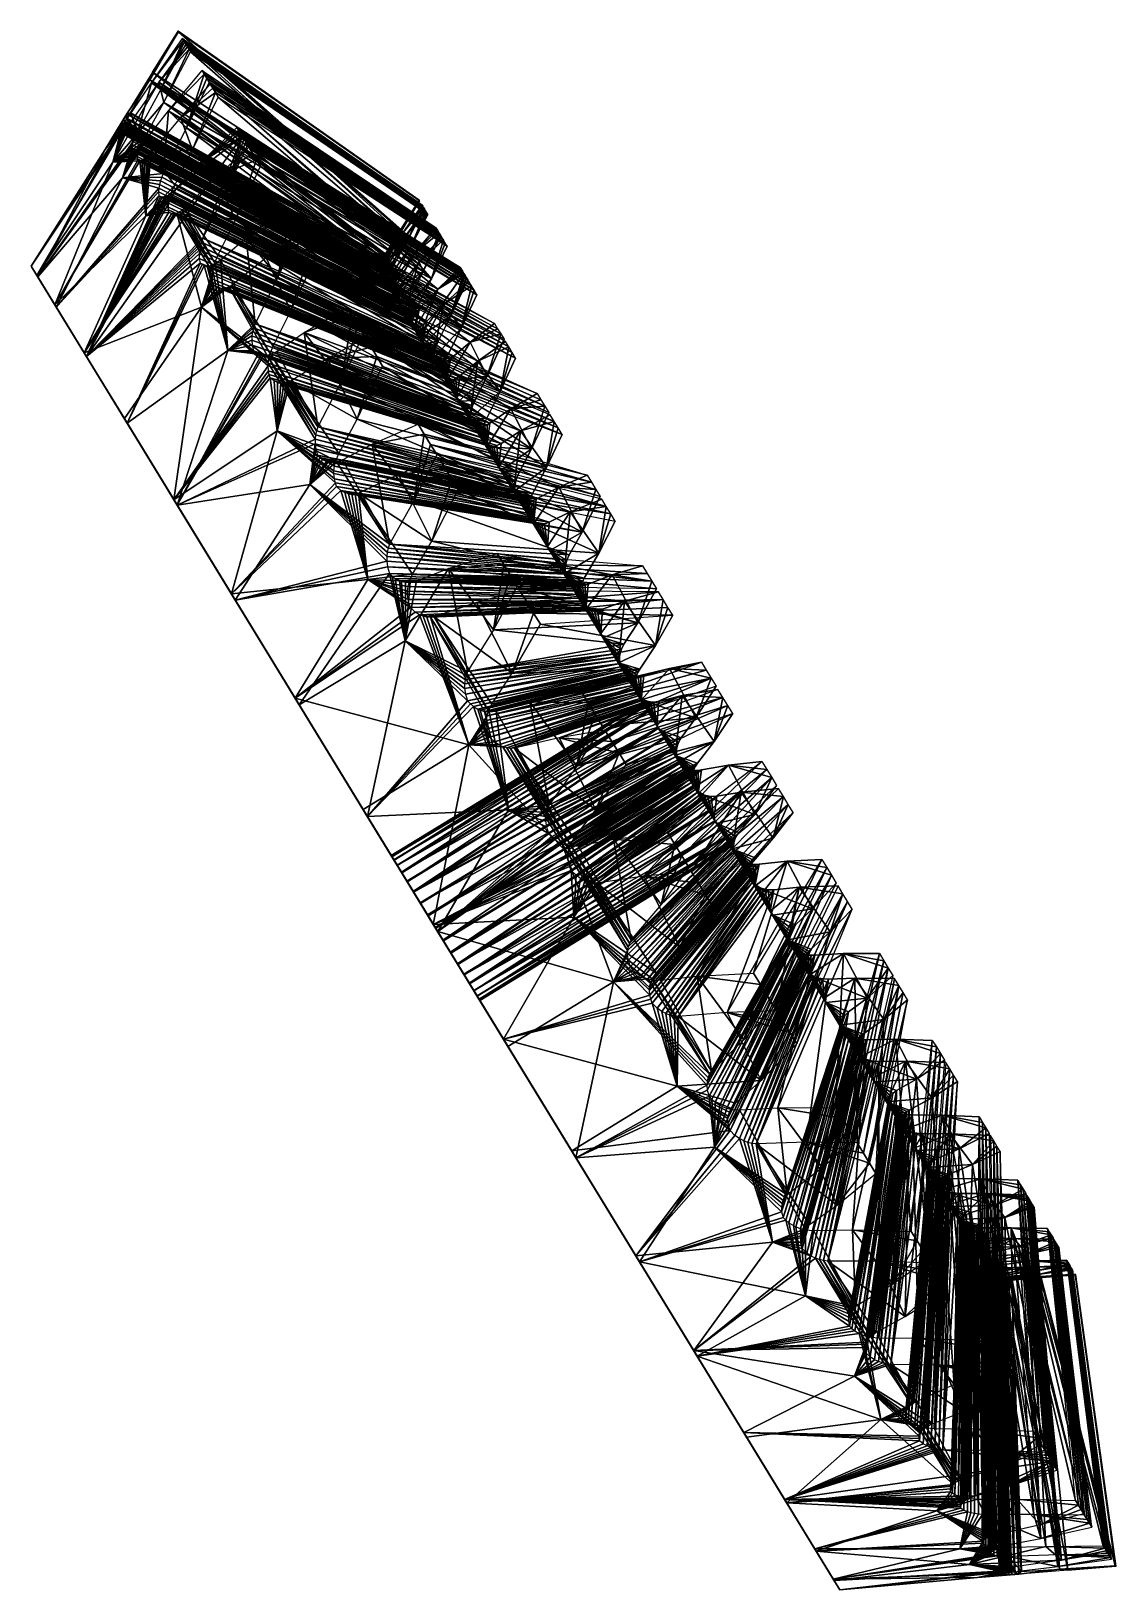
# Model space of a CAD drawing. Header units: metres. Extents: x -0.0369 to 0.0052, y -0.0386 to 0.0218.
import ezdxf

# ---------------------------------------------------------------- set-up
doc = ezdxf.new("R2010")
doc.units = ezdxf.units.M

msp = doc.modelspace()

# ---------------------------------------------------------------- linework, layer by layer
at = {"color": 1}
for points in [[(-0.031162, 0.021831, -0.061688), (-0.032158, 0.02026, -0.063486), (-0.032262, 0.019953, -0.060366)], [(-0.031151, 0.021813, -0.061165), (-0.031162, 0.021831, -0.061688), (-0.032262, 0.019953, -0.060366)], [(-0.022491, 0.014122, -0.061166), (-0.032262, 0.019953, -0.060366), (-0.031151, 0.021813, -0.061165)], [(-0.031169, 0.021843, -0.062212), (-0.031172, 0.021847, -0.062736), (-0.032158, 0.02026, -0.063486)], [(-0.022593, 0.014048, -0.063347), (-0.031172, 0.021847, -0.062736), (-0.032158, 0.02026, -0.063486)], [(-0.031162, 0.021831, -0.061688), (-0.031169, 0.021843, -0.062212), (-0.032158, 0.02026, -0.063486)], [(-0.031172, 0.021847, -0.062736), (-0.021818, 0.01529, -0.062399), (-0.02182, 0.015293, -0.062766)], [(-0.031172, 0.021847, -0.062736), (-0.031169, 0.021843, -0.062212), (-0.021818, 0.01529, -0.062399)], [(-0.022593, 0.014048, -0.063347), (-0.02182, 0.015293, -0.062766), (-0.031172, 0.021847, -0.062736)], [(-0.031169, 0.021843, -0.062212), (-0.021814, 0.015282, -0.062033), (-0.021818, 0.01529, -0.062399)], [(-0.031169, 0.021843, -0.062212), (-0.031162, 0.021831, -0.061688), (-0.021814, 0.015282, -0.062033)], [(-0.031162, 0.021831, -0.061688), (-0.031151, 0.021813, -0.061165), (-0.021806, 0.015269, -0.061666)], [(-0.031162, 0.021831, -0.061688), (-0.021806, 0.015269, -0.061666), (-0.021814, 0.015282, -0.062033)], [(-0.021806, 0.015269, -0.061666), (-0.022491, 0.014122, -0.061166), (-0.031151, 0.021813, -0.061165)], [(-0.031002, 0.021569, -0.067598), (-0.030963, 0.021504, -0.068116), (-0.032198, 0.019848, -0.066628)], [(-0.02244, 0.014038, -0.065564), (-0.032198, 0.019848, -0.066628), (-0.031002, 0.021569, -0.067598)], [(-0.030963, 0.021504, -0.068116), (-0.031793, 0.019663, -0.069732), (-0.032198, 0.019848, -0.066628)], [(-0.0308, 0.021238, -0.055812), (-0.030853, 0.021324, -0.056326), (-0.031918, 0.019867, -0.057217)], [(-0.022431, 0.013783, -0.058971), (-0.030853, 0.021324, -0.056326), (-0.031918, 0.019867, -0.057217)], [(-0.030743, 0.021145, -0.0553), (-0.0308, 0.021238, -0.055812), (-0.031918, 0.019867, -0.057217)], [(-0.030963, 0.021504, -0.068116), (-0.030919, 0.021433, -0.068634), (-0.031793, 0.019663, -0.069732)], [(-0.030919, 0.021433, -0.068634), (-0.030872, 0.021356, -0.069149), (-0.031793, 0.019663, -0.069732)], [(-0.022333, 0.013623, -0.067705), (-0.030872, 0.021356, -0.069149), (-0.031793, 0.019663, -0.069732)], [(-0.030963, 0.021504, -0.068116), (-0.031002, 0.021569, -0.067598), (-0.021701, 0.015098, -0.066169)], [(-0.021701, 0.015098, -0.066169), (-0.02244, 0.014038, -0.065564), (-0.031002, 0.021569, -0.067598)], [(-0.030963, 0.021504, -0.068116), (-0.021701, 0.015098, -0.066169), (-0.021674, 0.015053, -0.066532)], [(-0.030919, 0.021433, -0.068634), (-0.030963, 0.021504, -0.068116), (-0.021674, 0.015053, -0.066532)], [(-0.030919, 0.021433, -0.068634), (-0.021643, 0.015003, -0.066894), (-0.02161, 0.014949, -0.067255)], [(-0.030919, 0.021433, -0.068634), (-0.021674, 0.015053, -0.066532), (-0.021643, 0.015003, -0.066894)], [(-0.030872, 0.021356, -0.069149), (-0.030919, 0.021433, -0.068634), (-0.02161, 0.014949, -0.067255)], [(-0.022333, 0.013623, -0.067705), (-0.02161, 0.014949, -0.067255), (-0.030872, 0.021356, -0.069149)], [(-0.030853, 0.021324, -0.056326), (-0.02156, 0.014866, -0.057919), (-0.021597, 0.014927, -0.058279)], [(-0.030853, 0.021324, -0.056326), (-0.0308, 0.021238, -0.055812), (-0.02156, 0.014866, -0.057919)], [(-0.022431, 0.013783, -0.058971), (-0.021597, 0.014927, -0.058279), (-0.030853, 0.021324, -0.056326)], [(-0.0308, 0.021238, -0.055812), (-0.02152, 0.014801, -0.057561), (-0.02156, 0.014866, -0.057919)], [(-0.0308, 0.021238, -0.055812), (-0.030743, 0.021145, -0.0553), (-0.02152, 0.014801, -0.057561)], [(-0.030743, 0.021145, -0.0553), (-0.031918, 0.019867, -0.057217), (-0.031725, 0.019074, -0.054189)], [(-0.030682, 0.021045, -0.054789), (-0.030743, 0.021145, -0.0553), (-0.031725, 0.019074, -0.054189)], [(-0.02212, 0.013515, -0.056826), (-0.031725, 0.019074, -0.054189), (-0.030682, 0.021045, -0.054789)], [(-0.030743, 0.021145, -0.0553), (-0.030682, 0.021045, -0.054789), (-0.021477, 0.014731, -0.057203)], [(-0.030743, 0.021145, -0.0553), (-0.021477, 0.014731, -0.057203), (-0.02152, 0.014801, -0.057561)], [(-0.021477, 0.014731, -0.057203), (-0.02212, 0.013515, -0.056826), (-0.030682, 0.021045, -0.054789)], [(-0.032262, 0.019953, -0.060366), (-0.032158, 0.02026, -0.063486), (-0.033154, 0.018635, -0.064129)], [(-0.023117, 0.013195, -0.063667), (-0.032158, 0.02026, -0.063486), (-0.033154, 0.018635, -0.064129)], [(-0.023117, 0.013195, -0.063667), (-0.022593, 0.014048, -0.063347), (-0.032158, 0.02026, -0.063486)], [(-0.030239, 0.02032, -0.073869), (-0.030151, 0.020175, -0.074364), (-0.031535, 0.018763, -0.07276)], [(-0.021968, 0.013267, -0.069868), (-0.031535, 0.018763, -0.07276), (-0.030239, 0.02032, -0.073869)], [(-0.030151, 0.020175, -0.074364), (-0.030837, 0.018097, -0.075744), (-0.031535, 0.018763, -0.07276)], [(-0.030151, 0.020175, -0.074364), (-0.030058, 0.020024, -0.074858), (-0.030837, 0.018097, -0.075744)], [(-0.030058, 0.020024, -0.074858), (-0.029962, 0.019867, -0.075348), (-0.030837, 0.018097, -0.075744)], [(-0.030151, 0.020175, -0.074364), (-0.030239, 0.02032, -0.073869), (-0.021167, 0.014224, -0.070559)], [(-0.021167, 0.014224, -0.070559), (-0.021968, 0.013267, -0.069868), (-0.030239, 0.02032, -0.073869)], [(-0.030151, 0.020175, -0.074364), (-0.021167, 0.014224, -0.070559), (-0.021105, 0.014123, -0.070906)], [(-0.030058, 0.020024, -0.074858), (-0.030151, 0.020175, -0.074364), (-0.021105, 0.014123, -0.070906)], [(-0.030058, 0.020024, -0.074858), (-0.021105, 0.014123, -0.070906), (-0.021041, 0.014017, -0.071251)], [(-0.029962, 0.019867, -0.075348), (-0.030058, 0.020024, -0.074858), (-0.021041, 0.014017, -0.071251)], [(-0.033696, 0.016761, -0.056509), (-0.031725, 0.019074, -0.054189), (-0.031918, 0.019867, -0.057217)], [(-0.033696, 0.016761, -0.056509), (-0.031918, 0.019867, -0.057217), (-0.032983, 0.018356, -0.058009)], [(-0.032262, 0.019953, -0.060366), (-0.033154, 0.018635, -0.064129), (-0.033016, 0.018683, -0.059928)], [(-0.023063, 0.01316, -0.060833), (-0.033016, 0.018683, -0.059928), (-0.032262, 0.019953, -0.060366)], [(-0.032198, 0.019848, -0.066628), (-0.032735, 0.01795, -0.070205), (-0.033, 0.018657, -0.06607)], [(-0.023049, 0.013136, -0.06514), (-0.033, 0.018657, -0.06607), (-0.032198, 0.019848, -0.066628)], [(-0.022989, 0.012986, -0.05937), (-0.031918, 0.019867, -0.057217), (-0.032983, 0.018356, -0.058009)], [(-0.032198, 0.019848, -0.066628), (-0.031793, 0.019663, -0.069732), (-0.032735, 0.01795, -0.070205)], [(-0.02283, 0.012726, -0.067936), (-0.031793, 0.019663, -0.069732), (-0.032735, 0.01795, -0.070205)], [(-0.022491, 0.014122, -0.061166), (-0.023063, 0.01316, -0.060833), (-0.032262, 0.019953, -0.060366)], [(-0.02244, 0.014038, -0.065564), (-0.023049, 0.013136, -0.06514), (-0.032198, 0.019848, -0.066628)], [(-0.022989, 0.012986, -0.05937), (-0.022431, 0.013783, -0.058971), (-0.031918, 0.019867, -0.057217)], [(-0.02283, 0.012726, -0.067936), (-0.022333, 0.013623, -0.067705), (-0.031793, 0.019663, -0.069732)], [(-0.029823, 0.01964, -0.049651), (-0.029925, 0.019806, -0.050137), (-0.031081, 0.018498, -0.05114)], [(-0.021853, 0.012836, -0.054727), (-0.029925, 0.019806, -0.050137), (-0.031081, 0.018498, -0.05114)], [(-0.029718, 0.019468, -0.049167), (-0.029823, 0.01964, -0.049651), (-0.031081, 0.018498, -0.05114)], [(-0.029718, 0.019468, -0.049167), (-0.031081, 0.018498, -0.05114), (-0.030605, 0.017241, -0.048307)], [(-0.02166, 0.012521, -0.071898), (-0.029962, 0.019867, -0.075348), (-0.030837, 0.018097, -0.075744)], [(-0.029609, 0.01929, -0.048687), (-0.029718, 0.019468, -0.049167), (-0.030605, 0.017241, -0.048307)], [(-0.029962, 0.019867, -0.075348), (-0.021041, 0.014017, -0.071251), (-0.020974, 0.013907, -0.071594)], [(-0.02166, 0.012521, -0.071898), (-0.020974, 0.013907, -0.071594), (-0.029962, 0.019867, -0.075348)], [(-0.029925, 0.019806, -0.050137), (-0.020876, 0.013748, -0.053606), (-0.020947, 0.013864, -0.053947)], [(-0.029925, 0.019806, -0.050137), (-0.029823, 0.01964, -0.049651), (-0.020876, 0.013748, -0.053606)], [(-0.021853, 0.012836, -0.054727), (-0.020947, 0.013864, -0.053947), (-0.029925, 0.019806, -0.050137)], [(-0.029823, 0.01964, -0.049651), (-0.020803, 0.013627, -0.053268), (-0.020876, 0.013748, -0.053606)], [(-0.029823, 0.01964, -0.049651), (-0.029718, 0.019468, -0.049167), (-0.020803, 0.013627, -0.053268)], [(-0.029718, 0.019468, -0.049167), (-0.029609, 0.01929, -0.048687), (-0.020727, 0.013503, -0.052932)], [(-0.029718, 0.019468, -0.049167), (-0.020727, 0.013503, -0.052932), (-0.020803, 0.013627, -0.053268)], [(-0.033696, 0.016761, -0.056509), (-0.032443, 0.017746, -0.053885), (-0.031725, 0.019074, -0.054189)], [(-0.022665, 0.012508, -0.056594), (-0.032443, 0.017746, -0.053885), (-0.031725, 0.019074, -0.054189)], [(-0.031535, 0.018763, -0.07276), (-0.031742, 0.016324, -0.07603), (-0.032396, 0.017669, -0.072102)], [(-0.022622, 0.012437, -0.069368), (-0.032396, 0.017669, -0.072102), (-0.031535, 0.018763, -0.07276)], [(-0.031535, 0.018763, -0.07276), (-0.030837, 0.018097, -0.075744), (-0.031742, 0.016324, -0.07603)], [(-0.02212, 0.013515, -0.056826), (-0.022665, 0.012508, -0.056594), (-0.031725, 0.019074, -0.054189)], [(-0.021968, 0.013267, -0.069868), (-0.022622, 0.012437, -0.069368), (-0.031535, 0.018763, -0.07276)], [(-0.021339, 0.012237, -0.05269), (-0.030605, 0.017241, -0.048307), (-0.029609, 0.01929, -0.048687)], [(-0.020727, 0.013503, -0.052932), (-0.021339, 0.012237, -0.05269), (-0.029609, 0.01929, -0.048687)], [(-0.033319, 0.018211, -0.065645), (-0.032908, 0.017564, -0.070467), (-0.036615, 0.012321, -0.068221)], [(-0.033357, 0.018163, -0.065554), (-0.033319, 0.018211, -0.065645), (-0.036615, 0.012321, -0.068221)], [(-0.034003, 0.017263, -0.06432), (-0.033357, 0.018163, -0.065554), (-0.036615, 0.012321, -0.068221)], [(-0.034003, 0.017263, -0.06432), (-0.033154, 0.018635, -0.064129), (-0.033227, 0.018511, -0.064212)], [(-0.034003, 0.017263, -0.06432), (-0.033153, 0.018443, -0.0598), (-0.033154, 0.018635, -0.064129)], [(-0.034003, 0.017263, -0.06432), (-0.033227, 0.018511, -0.064212), (-0.033295, 0.018396, -0.064313)], [(-0.034003, 0.017263, -0.06432), (-0.033234, 0.018295, -0.059683), (-0.033153, 0.018443, -0.0598)], [(-0.034003, 0.017263, -0.06432), (-0.033295, 0.018396, -0.064313), (-0.033353, 0.018293, -0.06443)], [(-0.034003, 0.017263, -0.06432), (-0.033296, 0.018173, -0.05955), (-0.033234, 0.018295, -0.059683)], [(-0.034003, 0.017263, -0.06432), (-0.033353, 0.018293, -0.06443), (-0.033405, 0.018197, -0.06458)], [(-0.034003, 0.017263, -0.06432), (-0.033405, 0.018197, -0.06458), (-0.03345, 0.018107, -0.064779)], [(-0.034003, 0.017263, -0.06432), (-0.033325, 0.018112, -0.059464), (-0.033296, 0.018173, -0.05955)], [(-0.034003, 0.017263, -0.06432), (-0.033418, 0.018092, -0.065361), (-0.033357, 0.018163, -0.065554)], [(-0.033696, 0.016761, -0.056509), (-0.032983, 0.018356, -0.058009), (-0.033065, 0.018246, -0.058103)], [(-0.033696, 0.016761, -0.056509), (-0.033065, 0.018246, -0.058103), (-0.033143, 0.018147, -0.058213)], [(-0.033696, 0.016761, -0.056509), (-0.033143, 0.018147, -0.058213), (-0.033213, 0.018064, -0.05834)], [(-0.023409, 0.012688, -0.064163), (-0.033405, 0.018197, -0.06458), (-0.03345, 0.018107, -0.064779)], [(-0.023393, 0.012663, -0.064601), (-0.033418, 0.018092, -0.065361), (-0.033357, 0.018163, -0.065554)], [(-0.023409, 0.012688, -0.064163), (-0.033353, 0.018293, -0.06443), (-0.033405, 0.018197, -0.06458)], [(-0.023393, 0.012663, -0.064601), (-0.033357, 0.018163, -0.065554), (-0.033319, 0.018211, -0.065645)], [(-0.023378, 0.012749, -0.064038), (-0.033295, 0.018396, -0.064313), (-0.033353, 0.018293, -0.06443)], [(-0.023409, 0.012688, -0.064163), (-0.023378, 0.012749, -0.064038), (-0.033353, 0.018293, -0.06443)], [(-0.023358, 0.012606, -0.060344), (-0.033325, 0.018112, -0.059464), (-0.033296, 0.018173, -0.05955)], [(-0.033319, 0.018211, -0.065645), (-0.033244, 0.018311, -0.065789), (-0.032908, 0.017564, -0.070467)], [(-0.023352, 0.012712, -0.064732), (-0.033319, 0.018211, -0.065645), (-0.033244, 0.018311, -0.065789)], [(-0.023352, 0.012712, -0.064732), (-0.023393, 0.012663, -0.064601), (-0.033319, 0.018211, -0.065645)], [(-0.023329, 0.012674, -0.06047), (-0.033296, 0.018173, -0.05955), (-0.033234, 0.018295, -0.059683)], [(-0.023329, 0.012674, -0.06047), (-0.023358, 0.012606, -0.060344), (-0.033296, 0.018173, -0.05955)], [(-0.02334, 0.012818, -0.063936), (-0.033227, 0.018511, -0.064212), (-0.033295, 0.018396, -0.064313)], [(-0.023378, 0.012749, -0.064038), (-0.02334, 0.012818, -0.063936), (-0.033295, 0.018396, -0.064313)], [(-0.033151, 0.018439, -0.065919), (-0.032802, 0.017814, -0.070274), (-0.033244, 0.018311, -0.065789)], [(-0.023275, 0.012811, -0.064895), (-0.033244, 0.018311, -0.065789), (-0.033151, 0.018439, -0.065919)], [(-0.033244, 0.018311, -0.065789), (-0.03286, 0.017684, -0.070361), (-0.032908, 0.017564, -0.070467)], [(-0.033244, 0.018311, -0.065789), (-0.032802, 0.017814, -0.070274), (-0.03286, 0.017684, -0.070361)], [(-0.023305, 0.012771, -0.06484), (-0.023352, 0.012712, -0.064732), (-0.033244, 0.018311, -0.065789)], [(-0.023275, 0.012811, -0.064895), (-0.023305, 0.012771, -0.06484), (-0.033244, 0.018311, -0.065789)], [(-0.023268, 0.012799, -0.060622), (-0.033234, 0.018295, -0.059683), (-0.033153, 0.018443, -0.0598)], [(-0.023293, 0.012751, -0.060571), (-0.023329, 0.012674, -0.06047), (-0.033234, 0.018295, -0.059683)], [(-0.023268, 0.012799, -0.060622), (-0.023293, 0.012751, -0.060571), (-0.033234, 0.018295, -0.059683)], [(-0.023292, 0.012902, -0.063846), (-0.033154, 0.018635, -0.064129), (-0.033227, 0.018511, -0.064212)], [(-0.02334, 0.012818, -0.063936), (-0.023292, 0.012902, -0.063846), (-0.033227, 0.018511, -0.064212)], [(-0.023288, 0.012602, -0.059779), (-0.033143, 0.018147, -0.058213), (-0.033213, 0.018064, -0.05834)], [(-0.033016, 0.018683, -0.059928), (-0.033154, 0.018635, -0.064129), (-0.033153, 0.018443, -0.0598)], [(-0.023225, 0.013015, -0.063759), (-0.023117, 0.013195, -0.063667), (-0.033154, 0.018635, -0.064129)], [(-0.023292, 0.012902, -0.063846), (-0.023225, 0.013015, -0.063759), (-0.033154, 0.018635, -0.064129)], [(-0.023185, 0.01295, -0.060735), (-0.033153, 0.018443, -0.0598), (-0.033016, 0.018683, -0.059928)], [(-0.023234, 0.012861, -0.060675), (-0.023268, 0.012799, -0.060622), (-0.033153, 0.018443, -0.0598)], [(-0.023185, 0.01295, -0.060735), (-0.023234, 0.012861, -0.060675), (-0.033153, 0.018443, -0.0598)], [(-0.033, 0.018657, -0.06607), (-0.032735, 0.01795, -0.070205), (-0.033151, 0.018439, -0.065919)], [(-0.023181, 0.012943, -0.065023), (-0.033151, 0.018439, -0.065919), (-0.033, 0.018657, -0.06607)], [(-0.033151, 0.018439, -0.065919), (-0.032735, 0.01795, -0.070205), (-0.032802, 0.017814, -0.070274)], [(-0.023236, 0.012865, -0.064954), (-0.023275, 0.012811, -0.064895), (-0.033151, 0.018439, -0.065919)], [(-0.023181, 0.012943, -0.065023), (-0.023236, 0.012865, -0.064954), (-0.033151, 0.018439, -0.065919)], [(-0.02324, 0.012655, -0.059671), (-0.033065, 0.018246, -0.058103), (-0.033143, 0.018147, -0.058213)], [(-0.023288, 0.012602, -0.059779), (-0.02324, 0.012655, -0.059671), (-0.033143, 0.018147, -0.058213)], [(-0.023183, 0.012724, -0.059575), (-0.032983, 0.018356, -0.058009), (-0.033065, 0.018246, -0.058103)], [(-0.02324, 0.012655, -0.059671), (-0.023183, 0.012724, -0.059575), (-0.033065, 0.018246, -0.058103)], [(-0.023129, 0.013048, -0.060787), (-0.023185, 0.01295, -0.060735), (-0.033016, 0.018683, -0.059928)], [(-0.023063, 0.01316, -0.060833), (-0.023129, 0.013048, -0.060787), (-0.033016, 0.018683, -0.059928)], [(-0.023119, 0.013032, -0.065083), (-0.023181, 0.012943, -0.065023), (-0.033, 0.018657, -0.06607)], [(-0.023049, 0.013136, -0.06514), (-0.023119, 0.013032, -0.065083), (-0.033, 0.018657, -0.06607)], [(-0.023108, 0.012823, -0.059478), (-0.022989, 0.012986, -0.05937), (-0.032983, 0.018356, -0.058009)], [(-0.023183, 0.012724, -0.059575), (-0.023108, 0.012823, -0.059478), (-0.032983, 0.018356, -0.058009)], [(-0.030605, 0.017241, -0.048307), (-0.031081, 0.018498, -0.05114), (-0.032229, 0.017121, -0.052054)], [(-0.022453, 0.012108, -0.05519), (-0.031081, 0.018498, -0.05114), (-0.032229, 0.017121, -0.052054)], [(-0.022453, 0.012108, -0.05519), (-0.021853, 0.012836, -0.054727), (-0.031081, 0.018498, -0.05114)], [(-0.033368, 0.01801, -0.05928), (-0.033325, 0.018112, -0.059464), (-0.036868, 0.012735, -0.062999)], [(-0.034003, 0.017263, -0.06432), (-0.036868, 0.012735, -0.062999), (-0.033325, 0.018112, -0.059464)], [(-0.033389, 0.017948, -0.059127), (-0.033368, 0.01801, -0.05928), (-0.036868, 0.012735, -0.062999)], [(-0.033389, 0.017948, -0.059127), (-0.036868, 0.012735, -0.062999), (-0.036645, 0.01237, -0.057772)], [(-0.0334, 0.017899, -0.058968), (-0.033389, 0.017948, -0.059127), (-0.036645, 0.01237, -0.057772)], [(-0.033696, 0.016761, -0.056509), (-0.0334, 0.017899, -0.058968), (-0.036645, 0.01237, -0.057772)], [(-0.032908, 0.017564, -0.070467), (-0.032946, 0.017445, -0.070604), (-0.036615, 0.012321, -0.068221)], [(-0.028685, 0.017777, -0.080447), (-0.034724, 0.009226, -0.078021), (-0.031225, 0.015752, -0.077818)], [(-0.028685, 0.017777, -0.080447), (-0.030207, 0.013812, -0.081406), (-0.034724, 0.009226, -0.078021)], [(-0.034003, 0.017263, -0.06432), (-0.03345, 0.018107, -0.064779), (-0.03348, 0.01803, -0.06504)], [(-0.034003, 0.017263, -0.06432), (-0.033453, 0.018054, -0.065203), (-0.033418, 0.018092, -0.065361)], [(-0.034003, 0.017263, -0.06432), (-0.03348, 0.01803, -0.06504), (-0.033453, 0.018054, -0.065203)], [(-0.033696, 0.016761, -0.056509), (-0.033213, 0.018064, -0.05834), (-0.03328, 0.017992, -0.058497)], [(-0.033696, 0.016761, -0.056509), (-0.03328, 0.017992, -0.058497), (-0.033344, 0.017934, -0.058702)], [(-0.033696, 0.016761, -0.056509), (-0.033344, 0.017934, -0.058702), (-0.0334, 0.017899, -0.058968)], [(-0.033696, 0.016761, -0.056509), (-0.032569, 0.017487, -0.053784), (-0.032443, 0.017746, -0.053885)], [(-0.023429, 0.012642, -0.064297), (-0.03345, 0.018107, -0.064779), (-0.03348, 0.01803, -0.06504)], [(-0.023423, 0.012633, -0.064462), (-0.03348, 0.01803, -0.06504), (-0.033453, 0.018054, -0.065203)], [(-0.023423, 0.012633, -0.064462), (-0.023407, 0.012605, -0.064377), (-0.03348, 0.01803, -0.06504)], [(-0.023407, 0.012605, -0.064377), (-0.023429, 0.012642, -0.064297), (-0.03348, 0.01803, -0.06504)], [(-0.023423, 0.012633, -0.064462), (-0.033453, 0.018054, -0.065203), (-0.033418, 0.018092, -0.065361)], [(-0.023429, 0.012642, -0.064297), (-0.023409, 0.012688, -0.064163), (-0.03345, 0.018107, -0.064779)], [(-0.023393, 0.012663, -0.064601), (-0.023423, 0.012633, -0.064462), (-0.033418, 0.018092, -0.065361)], [(-0.023375, 0.012553, -0.060209), (-0.0334, 0.017899, -0.058968), (-0.033389, 0.017948, -0.059127)], [(-0.023365, 0.012537, -0.060046), (-0.033344, 0.017934, -0.058702), (-0.0334, 0.017899, -0.058968)], [(-0.023375, 0.012553, -0.060209), (-0.02335, 0.012513, -0.060132), (-0.0334, 0.017899, -0.058968)], [(-0.02335, 0.012513, -0.060132), (-0.023365, 0.012537, -0.060046), (-0.0334, 0.017899, -0.058968)], [(-0.023375, 0.012553, -0.060209), (-0.033389, 0.017948, -0.059127), (-0.033368, 0.01801, -0.05928)], [(-0.023358, 0.012606, -0.060344), (-0.033368, 0.01801, -0.05928), (-0.033325, 0.018112, -0.059464)], [(-0.023358, 0.012606, -0.060344), (-0.023375, 0.012553, -0.060209), (-0.033368, 0.01801, -0.05928)], [(-0.023332, 0.012561, -0.059909), (-0.03328, 0.017992, -0.058497), (-0.033344, 0.017934, -0.058702)], [(-0.023365, 0.012537, -0.060046), (-0.023332, 0.012561, -0.059909), (-0.033344, 0.017934, -0.058702)], [(-0.033326, 0.016155, -0.072045), (-0.032396, 0.017669, -0.072102), (-0.031742, 0.016324, -0.07603)], [(-0.033326, 0.016155, -0.072045), (-0.032563, 0.017476, -0.071934), (-0.032396, 0.017669, -0.072102)], [(-0.023332, 0.012561, -0.059909), (-0.033213, 0.018064, -0.05834), (-0.03328, 0.017992, -0.058497)], [(-0.023332, 0.012561, -0.059909), (-0.023288, 0.012602, -0.059779), (-0.033213, 0.018064, -0.05834)], [(-0.023077, 0.012145, -0.068373), (-0.032908, 0.017564, -0.070467), (-0.032946, 0.017445, -0.070604)], [(-0.023058, 0.012225, -0.068256), (-0.03286, 0.017684, -0.070361), (-0.032908, 0.017564, -0.070467)], [(-0.023077, 0.012145, -0.068373), (-0.023058, 0.012225, -0.068256), (-0.032908, 0.017564, -0.070467)], [(-0.02303, 0.01231, -0.068163), (-0.032802, 0.017814, -0.070274), (-0.03286, 0.017684, -0.070361)], [(-0.023058, 0.012225, -0.068256), (-0.02303, 0.01231, -0.068163), (-0.03286, 0.017684, -0.070361)], [(-0.02299, 0.012407, -0.068083), (-0.032735, 0.01795, -0.070205), (-0.032802, 0.017814, -0.070274)], [(-0.02303, 0.01231, -0.068163), (-0.02299, 0.012407, -0.068083), (-0.032802, 0.017814, -0.070274)], [(-0.022931, 0.012533, -0.068009), (-0.02283, 0.012726, -0.067936), (-0.032735, 0.01795, -0.070205)], [(-0.02299, 0.012407, -0.068083), (-0.022931, 0.012533, -0.068009), (-0.032735, 0.01795, -0.070205)], [(-0.022778, 0.012284, -0.056519), (-0.032569, 0.017487, -0.053784), (-0.032443, 0.017746, -0.053885)], [(-0.022766, 0.012264, -0.069236), (-0.032563, 0.017476, -0.071934), (-0.032396, 0.017669, -0.072102)], [(-0.022727, 0.012389, -0.05656), (-0.022778, 0.012284, -0.056519), (-0.032443, 0.017746, -0.053885)], [(-0.022665, 0.012508, -0.056594), (-0.022727, 0.012389, -0.05656), (-0.032443, 0.017746, -0.053885)], [(-0.022698, 0.012343, -0.069303), (-0.022766, 0.012264, -0.069236), (-0.032396, 0.017669, -0.072102)], [(-0.022622, 0.012437, -0.069368), (-0.022698, 0.012343, -0.069303), (-0.032396, 0.017669, -0.072102)], [(-0.02214, 0.011595, -0.072032), (-0.030837, 0.018097, -0.075744), (-0.031742, 0.016324, -0.07603)], [(-0.028685, 0.017777, -0.080447), (-0.031225, 0.015752, -0.077818), (-0.030297, 0.016736, -0.078554)], [(-0.02214, 0.011595, -0.072032), (-0.02166, 0.012521, -0.071898), (-0.030837, 0.018097, -0.075744)], [(-0.028888, 0.018109, -0.079764), (-0.028821, 0.018, -0.079992), (-0.030297, 0.016736, -0.078554)], [(-0.021092, 0.011833, -0.073933), (-0.030297, 0.016736, -0.078554), (-0.028888, 0.018109, -0.079764)], [(-0.028821, 0.018, -0.079992), (-0.028754, 0.017889, -0.08022), (-0.030297, 0.016736, -0.078554)], [(-0.028754, 0.017889, -0.08022), (-0.028685, 0.017777, -0.080447), (-0.030297, 0.016736, -0.078554)], [(-0.028685, 0.017777, -0.080447), (-0.02932, 0.015615, -0.081315), (-0.030207, 0.013812, -0.081406)], [(-0.028685, 0.017777, -0.080447), (-0.028616, 0.017663, -0.080672), (-0.02932, 0.015615, -0.081315)], [(-0.028616, 0.017663, -0.080672), (-0.028546, 0.017548, -0.080897), (-0.02932, 0.015615, -0.081315)], [(-0.028546, 0.017548, -0.080897), (-0.028475, 0.017432, -0.08112), (-0.02932, 0.015615, -0.081315)], [(-0.028821, 0.018, -0.079992), (-0.028888, 0.018109, -0.079764), (-0.020222, 0.012676, -0.074686)], [(-0.020222, 0.012676, -0.074686), (-0.021092, 0.011833, -0.073933), (-0.028888, 0.018109, -0.079764)], [(-0.028821, 0.018, -0.079992), (-0.020222, 0.012676, -0.074686), (-0.020175, 0.0126, -0.074845)], [(-0.028754, 0.017889, -0.08022), (-0.028821, 0.018, -0.079992), (-0.020175, 0.0126, -0.074845)], [(-0.028754, 0.017889, -0.08022), (-0.020175, 0.0126, -0.074845), (-0.020128, 0.012522, -0.075005)], [(-0.028685, 0.017777, -0.080447), (-0.028754, 0.017889, -0.08022), (-0.020128, 0.012522, -0.075005)], [(-0.028685, 0.017777, -0.080447), (-0.020128, 0.012522, -0.075005), (-0.02008, 0.012444, -0.075163)], [(-0.028616, 0.017663, -0.080672), (-0.028685, 0.017777, -0.080447), (-0.02008, 0.012444, -0.075163)], [(-0.028616, 0.017663, -0.080672), (-0.02008, 0.012444, -0.075163), (-0.020031, 0.012364, -0.075321)], [(-0.028546, 0.017548, -0.080897), (-0.028616, 0.017663, -0.080672), (-0.020031, 0.012364, -0.075321)], [(-0.028546, 0.017548, -0.080897), (-0.020031, 0.012364, -0.075321), (-0.019982, 0.012284, -0.075479)], [(-0.028475, 0.017432, -0.08112), (-0.028546, 0.017548, -0.080897), (-0.019982, 0.012284, -0.075479)], [(-0.034003, 0.017263, -0.06432), (-0.036615, 0.012321, -0.068221), (-0.036868, 0.012735, -0.062999)], [(-0.032946, 0.017445, -0.070604), (-0.032972, 0.017325, -0.070789), (-0.036615, 0.012321, -0.068221)], [(-0.033326, 0.016155, -0.072045), (-0.036615, 0.012321, -0.068221), (-0.032972, 0.017325, -0.070789)], [(-0.033696, 0.016761, -0.056509), (-0.03264, 0.017322, -0.053684), (-0.032569, 0.017487, -0.053784)], [(-0.033696, 0.016761, -0.056509), (-0.03269, 0.01718, -0.053567), (-0.03264, 0.017322, -0.053684)], [(-0.033696, 0.016761, -0.056509), (-0.032711, 0.017106, -0.053489), (-0.03269, 0.01718, -0.053567)], [(-0.033696, 0.016761, -0.056509), (-0.032736, 0.016977, -0.05332), (-0.032711, 0.017106, -0.053489)], [(-0.033696, 0.016761, -0.056509), (-0.032743, 0.016891, -0.053177), (-0.032736, 0.016977, -0.05332)], [(-0.033326, 0.016155, -0.072045), (-0.032669, 0.017369, -0.071794), (-0.032563, 0.017476, -0.071934)], [(-0.033326, 0.016155, -0.072045), (-0.032758, 0.017292, -0.071645), (-0.032669, 0.017369, -0.071794)], [(-0.033326, 0.016155, -0.072045), (-0.032972, 0.017325, -0.070789), (-0.032978, 0.017208, -0.071037)], [(-0.033326, 0.016155, -0.072045), (-0.032805, 0.017259, -0.071551), (-0.032758, 0.017292, -0.071645)], [(-0.033326, 0.016155, -0.072045), (-0.032884, 0.017218, -0.071356), (-0.032805, 0.017259, -0.071551)], [(-0.033326, 0.016155, -0.072045), (-0.032935, 0.017206, -0.071198), (-0.032884, 0.017218, -0.071356)], [(-0.033326, 0.016155, -0.072045), (-0.032978, 0.017208, -0.071037), (-0.032935, 0.017206, -0.071198)], [(-0.023085, 0.012079, -0.068499), (-0.032972, 0.017325, -0.070789), (-0.032978, 0.017208, -0.071037)], [(-0.023063, 0.012044, -0.068658), (-0.023055, 0.01203, -0.068569), (-0.032978, 0.017208, -0.071037)], [(-0.023063, 0.012044, -0.068658), (-0.032978, 0.017208, -0.071037), (-0.032935, 0.017206, -0.071198)], [(-0.023055, 0.01203, -0.068569), (-0.023085, 0.012079, -0.068499), (-0.032978, 0.017208, -0.071037)], [(-0.023077, 0.012145, -0.068373), (-0.032946, 0.017445, -0.070604), (-0.032972, 0.017325, -0.070789)], [(-0.023085, 0.012079, -0.068499), (-0.023077, 0.012145, -0.068373), (-0.032972, 0.017325, -0.070789)], [(-0.023063, 0.012044, -0.068658), (-0.032935, 0.017206, -0.071198), (-0.032884, 0.017218, -0.071356)], [(-0.02302, 0.012052, -0.068798), (-0.032884, 0.017218, -0.071356), (-0.032805, 0.017259, -0.071551)], [(-0.02302, 0.012052, -0.068798), (-0.023063, 0.012044, -0.068658), (-0.032884, 0.017218, -0.071356)], [(-0.02302, 0.012052, -0.068798), (-0.032805, 0.017259, -0.071551), (-0.032758, 0.017292, -0.071645)], [(-0.022966, 0.01208, -0.06893), (-0.032758, 0.017292, -0.071645), (-0.032669, 0.017369, -0.071794)], [(-0.022966, 0.01208, -0.06893), (-0.02302, 0.012052, -0.068798), (-0.032758, 0.017292, -0.071645)], [(-0.02292, 0.011809, -0.056046), (-0.032743, 0.016891, -0.053177), (-0.032736, 0.016977, -0.05332)], [(-0.022916, 0.011882, -0.056173), (-0.032736, 0.016977, -0.05332), (-0.032711, 0.017106, -0.053489)], [(-0.022916, 0.011882, -0.056173), (-0.02292, 0.011809, -0.056046), (-0.032736, 0.016977, -0.05332)], [(-0.022916, 0.011882, -0.056173), (-0.032711, 0.017106, -0.053489), (-0.03269, 0.01718, -0.053567)], [(-0.022899, 0.01197, -0.056288), (-0.03269, 0.01718, -0.053567), (-0.03264, 0.017322, -0.053684)], [(-0.022899, 0.01197, -0.056288), (-0.022916, 0.011882, -0.056173), (-0.03269, 0.01718, -0.053567)], [(-0.022873, 0.012153, -0.069099), (-0.032669, 0.017369, -0.071794), (-0.032563, 0.017476, -0.071934)], [(-0.022909, 0.012122, -0.069041), (-0.022966, 0.01208, -0.06893), (-0.032669, 0.017369, -0.071794)], [(-0.022873, 0.012153, -0.069099), (-0.022909, 0.012122, -0.069041), (-0.032669, 0.017369, -0.071794)], [(-0.022851, 0.012117, -0.056424), (-0.03264, 0.017322, -0.053684), (-0.032569, 0.017487, -0.053784)], [(-0.022871, 0.012061, -0.056379), (-0.022899, 0.01197, -0.056288), (-0.03264, 0.017322, -0.053684)], [(-0.022851, 0.012117, -0.056424), (-0.022871, 0.012061, -0.056379), (-0.03264, 0.017322, -0.053684)], [(-0.022822, 0.012187, -0.056469), (-0.022851, 0.012117, -0.056424), (-0.032569, 0.017487, -0.053784)], [(-0.022778, 0.012284, -0.056519), (-0.022822, 0.012187, -0.056469), (-0.032569, 0.017487, -0.053784)], [(-0.022829, 0.012197, -0.069161), (-0.022873, 0.012153, -0.069099), (-0.032563, 0.017476, -0.071934)], [(-0.022766, 0.012264, -0.069236), (-0.022829, 0.012197, -0.069161), (-0.032563, 0.017476, -0.071934)], [(-0.032424, 0.014679, -0.049066), (-0.032409, 0.016947, -0.052272), (-0.032492, 0.016883, -0.052402)], [(-0.022792, 0.01179, -0.055624), (-0.032409, 0.016947, -0.052272), (-0.032492, 0.016883, -0.052402)], [(-0.032424, 0.014679, -0.049066), (-0.032229, 0.017121, -0.052054), (-0.032321, 0.017027, -0.052155)], [(-0.032424, 0.014679, -0.049066), (-0.031301, 0.015876, -0.048147), (-0.032229, 0.017121, -0.052054)], [(-0.032424, 0.014679, -0.049066), (-0.032321, 0.017027, -0.052155), (-0.032409, 0.016947, -0.052272)], [(-0.022734, 0.011826, -0.055515), (-0.032321, 0.017027, -0.052155), (-0.032409, 0.016947, -0.052272)], [(-0.022792, 0.01179, -0.055624), (-0.022734, 0.011826, -0.055515), (-0.032409, 0.016947, -0.052272)], [(-0.022667, 0.011879, -0.055414), (-0.032229, 0.017121, -0.052054), (-0.032321, 0.017027, -0.052155)], [(-0.022734, 0.011826, -0.055515), (-0.022667, 0.011879, -0.055414), (-0.032321, 0.017027, -0.052155)], [(-0.030605, 0.017241, -0.048307), (-0.032229, 0.017121, -0.052054), (-0.031301, 0.015876, -0.048147)], [(-0.022582, 0.011962, -0.055311), (-0.022453, 0.012108, -0.05519), (-0.032229, 0.017121, -0.052054)], [(-0.022667, 0.011879, -0.055414), (-0.022582, 0.011962, -0.055311), (-0.032229, 0.017121, -0.052054)], [(-0.021868, 0.011202, -0.052568), (-0.031301, 0.015876, -0.048147), (-0.030605, 0.017241, -0.048307)], [(-0.021339, 0.012237, -0.05269), (-0.021868, 0.011202, -0.052568), (-0.030605, 0.017241, -0.048307)], [(-0.028274, 0.017103, -0.043939), (-0.02842, 0.017342, -0.044381), (-0.029677, 0.016199, -0.045461)], [(-0.020877, 0.01124, -0.050759), (-0.02842, 0.017342, -0.044381), (-0.029677, 0.016199, -0.045461)], [(-0.028124, 0.016858, -0.043501), (-0.028274, 0.017103, -0.043939), (-0.029677, 0.016199, -0.045461)], [(-0.020597, 0.010781, -0.075782), (-0.028475, 0.017432, -0.08112), (-0.02932, 0.015615, -0.081315)], [(-0.028475, 0.017432, -0.08112), (-0.019982, 0.012284, -0.075479), (-0.019932, 0.012202, -0.075635)], [(-0.020597, 0.010781, -0.075782), (-0.019932, 0.012202, -0.075635), (-0.028475, 0.017432, -0.08112)], [(-0.02842, 0.017342, -0.044381), (-0.019791, 0.011972, -0.049608), (-0.019894, 0.012139, -0.049918)], [(-0.02842, 0.017342, -0.044381), (-0.028274, 0.017103, -0.043939), (-0.019791, 0.011972, -0.049608)], [(-0.020877, 0.01124, -0.050759), (-0.019894, 0.012139, -0.049918), (-0.02842, 0.017342, -0.044381)], [(-0.028274, 0.017103, -0.043939), (-0.019687, 0.011801, -0.049301), (-0.019791, 0.011972, -0.049608)], [(-0.028274, 0.017103, -0.043939), (-0.028124, 0.016858, -0.043501), (-0.019687, 0.011801, -0.049301)], [(-0.033696, 0.016761, -0.056509), (-0.036645, 0.01237, -0.057772), (-0.035951, 0.011235, -0.052698)], [(-0.032658, 0.016811, -0.052766), (-0.032739, 0.016817, -0.053028), (-0.035951, 0.011235, -0.052698)], [(-0.033696, 0.016761, -0.056509), (-0.035951, 0.011235, -0.052698), (-0.032739, 0.016817, -0.053028)], [(-0.032424, 0.014679, -0.049066), (-0.032658, 0.016811, -0.052766), (-0.035951, 0.011235, -0.052698)], [(-0.033696, 0.016761, -0.056509), (-0.032739, 0.016817, -0.053028), (-0.032743, 0.016891, -0.053177)], [(-0.02292, 0.011809, -0.056046), (-0.032739, 0.016817, -0.053028), (-0.032743, 0.016891, -0.053177)], [(-0.02292, 0.011809, -0.056046), (-0.022889, 0.011757, -0.055979), (-0.032739, 0.016817, -0.053028)], [(-0.022894, 0.011767, -0.055889), (-0.032658, 0.016811, -0.052766), (-0.032739, 0.016817, -0.053028)], [(-0.022889, 0.011757, -0.055979), (-0.022894, 0.011767, -0.055889), (-0.032739, 0.016817, -0.053028)], [(-0.032424, 0.014679, -0.049066), (-0.032574, 0.016836, -0.052562), (-0.032658, 0.016811, -0.052766)], [(-0.022848, 0.01177, -0.055754), (-0.032574, 0.016836, -0.052562), (-0.032658, 0.016811, -0.052766)], [(-0.022894, 0.011767, -0.055889), (-0.022848, 0.01177, -0.055754), (-0.032658, 0.016811, -0.052766)], [(-0.032424, 0.014679, -0.049066), (-0.032492, 0.016883, -0.052402), (-0.032574, 0.016836, -0.052562)], [(-0.022848, 0.01177, -0.055754), (-0.032492, 0.016883, -0.052402), (-0.032574, 0.016836, -0.052562)], [(-0.022848, 0.01177, -0.055754), (-0.022792, 0.01179, -0.055624), (-0.032492, 0.016883, -0.052402)], [(-0.021797, 0.011087, -0.073374), (-0.031225, 0.015752, -0.077818), (-0.030297, 0.016736, -0.078554)], [(-0.021092, 0.011833, -0.073933), (-0.021797, 0.011087, -0.073374), (-0.030297, 0.016736, -0.078554)], [(-0.028124, 0.016858, -0.043501), (-0.029677, 0.016199, -0.045461), (-0.028941, 0.014517, -0.042919)], [(-0.027971, 0.016608, -0.043067), (-0.028124, 0.016858, -0.043501), (-0.028941, 0.014517, -0.042919)], [(-0.020176, 0.010333, -0.0489), (-0.028941, 0.014517, -0.042919), (-0.027971, 0.016608, -0.043067)], [(-0.028124, 0.016858, -0.043501), (-0.027971, 0.016608, -0.043067), (-0.01958, 0.011625, -0.048998)], [(-0.028124, 0.016858, -0.043501), (-0.01958, 0.011625, -0.048998), (-0.019687, 0.011801, -0.049301)], [(-0.01958, 0.011625, -0.048998), (-0.020176, 0.010333, -0.0489), (-0.027971, 0.016608, -0.043067)], [(-0.033326, 0.016155, -0.072045), (-0.035893, 0.011139, -0.07328), (-0.036615, 0.012321, -0.068221)], [(-0.033326, 0.016155, -0.072045), (-0.031917, 0.015761, -0.076363), (-0.035893, 0.011139, -0.07328)], [(-0.031917, 0.015761, -0.076363), (-0.031926, 0.015613, -0.076529), (-0.035893, 0.011139, -0.07328)], [(-0.031225, 0.015752, -0.077818), (-0.034724, 0.009226, -0.078021), (-0.031408, 0.015586, -0.077639)], [(-0.033326, 0.016155, -0.072045), (-0.031742, 0.016324, -0.07603), (-0.031802, 0.016179, -0.076083)], [(-0.033326, 0.016155, -0.072045), (-0.031802, 0.016179, -0.076083), (-0.031853, 0.016036, -0.076154)], [(-0.033326, 0.016155, -0.072045), (-0.031891, 0.0159, -0.076243), (-0.031917, 0.015761, -0.076363)], [(-0.033326, 0.016155, -0.072045), (-0.031853, 0.016036, -0.076154), (-0.031891, 0.0159, -0.076243)], [(-0.032424, 0.014679, -0.049066), (-0.031419, 0.015604, -0.048076), (-0.031301, 0.015876, -0.048147)], [(-0.022348, 0.010952, -0.072393), (-0.031917, 0.015761, -0.076363), (-0.031926, 0.015613, -0.076529)], [(-0.022348, 0.010952, -0.072393), (-0.031891, 0.0159, -0.076243), (-0.031917, 0.015761, -0.076363)], [(-0.02234, 0.011049, -0.07229), (-0.031853, 0.016036, -0.076154), (-0.031891, 0.0159, -0.076243)], [(-0.022348, 0.010952, -0.072393), (-0.02234, 0.011049, -0.07229), (-0.031891, 0.0159, -0.076243)], [(-0.02232, 0.011148, -0.072209), (-0.031802, 0.016179, -0.076083), (-0.031853, 0.016036, -0.076154)], [(-0.02234, 0.011049, -0.07229), (-0.02232, 0.011148, -0.072209), (-0.031853, 0.016036, -0.076154)], [(-0.022287, 0.011256, -0.072142), (-0.031742, 0.016324, -0.07603), (-0.031802, 0.016179, -0.076083)], [(-0.02232, 0.011148, -0.072209), (-0.022287, 0.011256, -0.072142), (-0.031802, 0.016179, -0.076083)], [(-0.022234, 0.011393, -0.072083), (-0.02214, 0.011595, -0.072032), (-0.031742, 0.016324, -0.07603)], [(-0.022287, 0.011256, -0.072142), (-0.022234, 0.011393, -0.072083), (-0.031742, 0.016324, -0.07603)], [(-0.021975, 0.010969, -0.052519), (-0.031419, 0.015604, -0.048076), (-0.031301, 0.015876, -0.048147)], [(-0.021955, 0.010936, -0.073231), (-0.031408, 0.015586, -0.077639), (-0.031225, 0.015752, -0.077818)], [(-0.021927, 0.01108, -0.052547), (-0.021975, 0.010969, -0.052519), (-0.031301, 0.015876, -0.048147)], [(-0.021868, 0.011202, -0.052568), (-0.021927, 0.01108, -0.052547), (-0.031301, 0.015876, -0.048147)], [(-0.02188, 0.011004, -0.073303), (-0.021955, 0.010936, -0.073231), (-0.031225, 0.015752, -0.077818)], [(-0.021797, 0.011087, -0.073374), (-0.02188, 0.011004, -0.073303), (-0.031225, 0.015752, -0.077818)], [(-0.028941, 0.014517, -0.042919), (-0.029677, 0.016199, -0.045461), (-0.030917, 0.014974, -0.046465)], [(-0.021525, 0.010589, -0.051271), (-0.029677, 0.016199, -0.045461), (-0.030917, 0.014974, -0.046465)], [(-0.021525, 0.010589, -0.051271), (-0.020877, 0.01124, -0.050759), (-0.029677, 0.016199, -0.045461)], [(-0.031926, 0.015613, -0.076529), (-0.031909, 0.015459, -0.076755), (-0.035893, 0.011139, -0.07328)], [(-0.031909, 0.015459, -0.076755), (-0.034724, 0.009226, -0.078021), (-0.035893, 0.011139, -0.07328)], [(-0.031408, 0.015586, -0.077639), (-0.034724, 0.009226, -0.078021), (-0.031528, 0.015501, -0.077495)], [(-0.031632, 0.015448, -0.077344), (-0.031528, 0.015501, -0.077495), (-0.034724, 0.009226, -0.078021)], [(-0.031909, 0.015459, -0.076755), (-0.031851, 0.015432, -0.076909), (-0.034724, 0.009226, -0.078021)], [(-0.031687, 0.01543, -0.077251), (-0.031632, 0.015448, -0.077344), (-0.034724, 0.009226, -0.078021)], [(-0.031851, 0.015432, -0.076909), (-0.031785, 0.01542, -0.077061), (-0.034724, 0.009226, -0.078021)], [(-0.031785, 0.01542, -0.077061), (-0.031687, 0.01543, -0.077251), (-0.034724, 0.009226, -0.078021)], [(-0.032424, 0.014679, -0.049066), (-0.031481, 0.015425, -0.047997), (-0.031419, 0.015604, -0.048076)], [(-0.032424, 0.014679, -0.049066), (-0.03152, 0.015266, -0.047899), (-0.031481, 0.015425, -0.047997)], [(-0.032424, 0.014679, -0.049066), (-0.031535, 0.01518, -0.047832), (-0.03152, 0.015266, -0.047899)], [(-0.032424, 0.014679, -0.049066), (-0.031545, 0.015026, -0.047684), (-0.031535, 0.01518, -0.047832)], [(-0.022344, 0.010866, -0.072508), (-0.031926, 0.015613, -0.076529), (-0.031909, 0.015459, -0.076755)], [(-0.022344, 0.010866, -0.072508), (-0.022348, 0.010952, -0.072393), (-0.031926, 0.015613, -0.076529)], [(-0.022308, 0.010807, -0.072657), (-0.022308, 0.010807, -0.072567), (-0.031909, 0.015459, -0.076755)], [(-0.022308, 0.010807, -0.072657), (-0.031909, 0.015459, -0.076755), (-0.031851, 0.015432, -0.076909)], [(-0.022308, 0.010807, -0.072567), (-0.022344, 0.010866, -0.072508), (-0.031909, 0.015459, -0.076755)], [(-0.022308, 0.010807, -0.072657), (-0.031851, 0.015432, -0.076909), (-0.031785, 0.01542, -0.077061)], [(-0.022251, 0.010794, -0.072791), (-0.031785, 0.01542, -0.077061), (-0.031687, 0.01543, -0.077251)], [(-0.022251, 0.010794, -0.072791), (-0.022308, 0.010807, -0.072657), (-0.031785, 0.01542, -0.077061)], [(-0.022251, 0.010794, -0.072791), (-0.031687, 0.01543, -0.077251), (-0.031632, 0.015448, -0.077344)], [(-0.022185, 0.0108, -0.072921), (-0.031632, 0.015448, -0.077344), (-0.031528, 0.015501, -0.077495)], [(-0.022185, 0.0108, -0.072921), (-0.022251, 0.010794, -0.072791), (-0.031632, 0.015448, -0.077344)], [(-0.022081, 0.010516, -0.052228), (-0.031545, 0.015026, -0.047684), (-0.031535, 0.01518, -0.047832)], [(-0.022081, 0.010516, -0.052228), (-0.031535, 0.01518, -0.047832), (-0.03152, 0.015266, -0.047899)], [(-0.022075, 0.010847, -0.073089), (-0.031528, 0.015501, -0.077495), (-0.031408, 0.015586, -0.077639)], [(-0.022116, 0.010825, -0.073031), (-0.022185, 0.0108, -0.072921), (-0.031528, 0.015501, -0.077495)], [(-0.022075, 0.010847, -0.073089), (-0.022116, 0.010825, -0.073031), (-0.031528, 0.015501, -0.077495)], [(-0.022075, 0.010621, -0.052329), (-0.03152, 0.015266, -0.047899), (-0.031481, 0.015425, -0.047997)], [(-0.022075, 0.010621, -0.052329), (-0.022081, 0.010516, -0.052228), (-0.03152, 0.015266, -0.047899)], [(-0.022039, 0.010788, -0.052444), (-0.031481, 0.015425, -0.047997), (-0.031419, 0.015604, -0.048076)], [(-0.022056, 0.010726, -0.052407), (-0.022075, 0.010621, -0.052329), (-0.031481, 0.015425, -0.047997)], [(-0.022039, 0.010788, -0.052444), (-0.022056, 0.010726, -0.052407), (-0.031481, 0.015425, -0.047997)], [(-0.022015, 0.010865, -0.052481), (-0.022039, 0.010788, -0.052444), (-0.031419, 0.015604, -0.048076)], [(-0.021975, 0.010969, -0.052519), (-0.022015, 0.010865, -0.052481), (-0.031419, 0.015604, -0.048076)], [(-0.022025, 0.010881, -0.073153), (-0.022075, 0.010847, -0.073089), (-0.031408, 0.015586, -0.077639)], [(-0.021955, 0.010936, -0.073231), (-0.022025, 0.010881, -0.073153), (-0.031408, 0.015586, -0.077639)], [(-0.021068, 0.009842, -0.075814), (-0.02932, 0.015615, -0.081315), (-0.030207, 0.013812, -0.081406)], [(-0.021068, 0.009842, -0.075814), (-0.020597, 0.010781, -0.075782), (-0.02932, 0.015615, -0.081315)], [(-0.021818, 0.01529, -0.062399), (-0.02182, 0.015293, -0.062766), (-0.022593, 0.014048, -0.063347)], [(-0.021818, 0.01529, -0.062399), (-0.022593, 0.014048, -0.063347), (-0.022491, 0.014122, -0.061166)], [(-0.021814, 0.015282, -0.062033), (-0.021818, 0.01529, -0.062399), (-0.022491, 0.014122, -0.061166)], [(-0.021806, 0.015269, -0.061666), (-0.021814, 0.015282, -0.062033), (-0.022491, 0.014122, -0.061166)], [(-0.032424, 0.014679, -0.049066), (-0.035951, 0.011235, -0.052698), (-0.034809, 0.009365, -0.047933)], [(-0.031415, 0.014776, -0.047173), (-0.031521, 0.014823, -0.047422), (-0.034809, 0.009365, -0.047933)], [(-0.032424, 0.014679, -0.049066), (-0.034809, 0.009365, -0.047933), (-0.031521, 0.014823, -0.047422)], [(-0.031214, 0.014792, -0.04682), (-0.031312, 0.01477, -0.046976), (-0.034809, 0.009365, -0.047933)], [(-0.03026, 0.011137, -0.042423), (-0.031214, 0.014792, -0.04682), (-0.034809, 0.009365, -0.047933)], [(-0.031312, 0.01477, -0.046976), (-0.031415, 0.014776, -0.047173), (-0.034809, 0.009365, -0.047933)], [(-0.032424, 0.014679, -0.049066), (-0.031538, 0.014919, -0.047557), (-0.031545, 0.015026, -0.047684)], [(-0.032424, 0.014679, -0.049066), (-0.031521, 0.014823, -0.047422), (-0.031538, 0.014919, -0.047557)], [(-0.022074, 0.010424, -0.052115), (-0.031538, 0.014919, -0.047557), (-0.031545, 0.015026, -0.047684)], [(-0.022081, 0.010516, -0.052228), (-0.022074, 0.010424, -0.052115), (-0.031545, 0.015026, -0.047684)], [(-0.022074, 0.010424, -0.052115), (-0.031521, 0.014823, -0.047422), (-0.031538, 0.014919, -0.047557)], [(-0.022074, 0.010424, -0.052115), (-0.022037, 0.010363, -0.052059), (-0.031521, 0.014823, -0.047422)], [(-0.022034, 0.010358, -0.051969), (-0.031415, 0.014776, -0.047173), (-0.031521, 0.014823, -0.047422)], [(-0.022037, 0.010363, -0.052059), (-0.022034, 0.010358, -0.051969), (-0.031521, 0.014823, -0.047422)], [(-0.021975, 0.01034, -0.05184), (-0.031312, 0.01477, -0.046976), (-0.031415, 0.014776, -0.047173)], [(-0.022034, 0.010358, -0.051969), (-0.021975, 0.01034, -0.05184), (-0.031415, 0.014776, -0.047173)], [(-0.021975, 0.01034, -0.05184), (-0.031214, 0.014792, -0.04682), (-0.031312, 0.01477, -0.046976)], [(-0.029797, 0.012668, -0.042815), (-0.031119, 0.014834, -0.04669), (-0.031214, 0.014792, -0.04682)], [(-0.021907, 0.010341, -0.051715), (-0.031119, 0.014834, -0.04669), (-0.031214, 0.014792, -0.04682)], [(-0.029828, 0.012496, -0.04274), (-0.029797, 0.012668, -0.042815), (-0.031214, 0.014792, -0.04682)], [(-0.03026, 0.011137, -0.042423), (-0.029828, 0.012496, -0.04274), (-0.031214, 0.014792, -0.04682)], [(-0.021975, 0.01034, -0.05184), (-0.021907, 0.010341, -0.051715), (-0.031214, 0.014792, -0.04682)], [(-0.029797, 0.012668, -0.042815), (-0.031019, 0.014896, -0.046571), (-0.031119, 0.014834, -0.04669)], [(-0.021838, 0.010359, -0.051607), (-0.031019, 0.014896, -0.046571), (-0.031119, 0.014834, -0.04669)], [(-0.021907, 0.010341, -0.051715), (-0.021838, 0.010359, -0.051607), (-0.031119, 0.014834, -0.04669)], [(-0.029742, 0.012858, -0.042871), (-0.030917, 0.014974, -0.046465), (-0.031019, 0.014896, -0.046571)], [(-0.021761, 0.010396, -0.051506), (-0.030917, 0.014974, -0.046465), (-0.031019, 0.014896, -0.046571)], [(-0.029742, 0.012858, -0.042871), (-0.031019, 0.014896, -0.046571), (-0.029797, 0.012668, -0.042815)], [(-0.021838, 0.010359, -0.051607), (-0.021761, 0.010396, -0.051506), (-0.031019, 0.014896, -0.046571)], [(-0.029629, 0.013139, -0.04291), (-0.030917, 0.014974, -0.046465), (-0.029742, 0.012858, -0.042871)], [(-0.028941, 0.014517, -0.042919), (-0.030917, 0.014974, -0.046465), (-0.029629, 0.013139, -0.04291)], [(-0.021666, 0.010463, -0.0514), (-0.021525, 0.010589, -0.051271), (-0.030917, 0.014974, -0.046465)], [(-0.021761, 0.010396, -0.051506), (-0.021666, 0.010463, -0.0514), (-0.030917, 0.014974, -0.046465)], [(-0.020698, 0.009287, -0.048891), (-0.029629, 0.013139, -0.04291), (-0.028941, 0.014517, -0.042919)], [(-0.020176, 0.010333, -0.0489), (-0.020698, 0.009287, -0.048891), (-0.028941, 0.014517, -0.042919)], [(-0.026996, 0.015011, -0.085082), (-0.02682, 0.014724, -0.085483), (-0.028524, 0.013834, -0.083813)], [(-0.019842, 0.009786, -0.07762), (-0.028524, 0.013834, -0.083813), (-0.026996, 0.015011, -0.085082)], [(-0.02682, 0.014724, -0.085483), (-0.027296, 0.012302, -0.086258), (-0.028524, 0.013834, -0.083813)], [(-0.02682, 0.014724, -0.085483), (-0.026641, 0.014431, -0.085879), (-0.027296, 0.012302, -0.086258)], [(-0.02682, 0.014724, -0.085483), (-0.026996, 0.015011, -0.085082), (-0.018897, 0.010508, -0.078409)], [(-0.018897, 0.010508, -0.078409), (-0.019842, 0.009786, -0.07762), (-0.026996, 0.015011, -0.085082)], [(-0.02682, 0.014724, -0.085483), (-0.018774, 0.010306, -0.078689), (-0.018649, 0.010102, -0.078966)], [(-0.02682, 0.014724, -0.085483), (-0.018897, 0.010508, -0.078409), (-0.018774, 0.010306, -0.078689)], [(-0.026641, 0.014431, -0.085879), (-0.02682, 0.014724, -0.085483), (-0.018649, 0.010102, -0.078966)], [(-0.021701, 0.015098, -0.066169), (-0.021674, 0.015053, -0.066532), (-0.02244, 0.014038, -0.065564)], [(-0.021674, 0.015053, -0.066532), (-0.021643, 0.015003, -0.066894), (-0.02244, 0.014038, -0.065564)], [(-0.021643, 0.015003, -0.066894), (-0.022333, 0.013623, -0.067705), (-0.02244, 0.014038, -0.065564)], [(-0.02156, 0.014866, -0.057919), (-0.021597, 0.014927, -0.058279), (-0.022431, 0.013783, -0.058971)], [(-0.02156, 0.014866, -0.057919), (-0.022431, 0.013783, -0.058971), (-0.02212, 0.013515, -0.056826)], [(-0.021643, 0.015003, -0.066894), (-0.02161, 0.014949, -0.067255), (-0.022333, 0.013623, -0.067705)], [(-0.02152, 0.014801, -0.057561), (-0.02156, 0.014866, -0.057919), (-0.02212, 0.013515, -0.056826)], [(-0.021477, 0.014731, -0.057203), (-0.02152, 0.014801, -0.057561), (-0.02212, 0.013515, -0.056826)], [(-0.026203, 0.013714, -0.03887), (-0.026389, 0.014018, -0.039254), (-0.027753, 0.013049, -0.040374)], [(-0.019539, 0.009049, -0.047202), (-0.026389, 0.014018, -0.039254), (-0.027753, 0.013049, -0.040374)], [(-0.026641, 0.014431, -0.085879), (-0.026459, 0.014133, -0.08627), (-0.027296, 0.012302, -0.086258)], [(-0.01918, 0.008461, -0.079225), (-0.026459, 0.014133, -0.08627), (-0.027296, 0.012302, -0.086258)], [(-0.026641, 0.014431, -0.085879), (-0.018649, 0.010102, -0.078966), (-0.018522, 0.009893, -0.07924)], [(-0.026459, 0.014133, -0.08627), (-0.026641, 0.014431, -0.085879), (-0.018522, 0.009893, -0.07924)], [(-0.01918, 0.008461, -0.079225), (-0.018522, 0.009893, -0.07924), (-0.026459, 0.014133, -0.08627)], [(-0.026389, 0.014018, -0.039254), (-0.018342, 0.009599, -0.04606), (-0.018472, 0.009813, -0.046328)], [(-0.026389, 0.014018, -0.039254), (-0.026203, 0.013714, -0.03887), (-0.018342, 0.009599, -0.04606)], [(-0.019539, 0.009049, -0.047202), (-0.018472, 0.009813, -0.046328), (-0.026389, 0.014018, -0.039254)], [(-0.022593, 0.014048, -0.063347), (-0.023117, 0.013195, -0.063667), (-0.023453, 0.012681, -0.062933)], [(-0.023435, 0.012652, -0.061569), (-0.022593, 0.014048, -0.063347), (-0.023453, 0.012681, -0.062933)], [(-0.022491, 0.014122, -0.061166), (-0.022593, 0.014048, -0.063347), (-0.023435, 0.012652, -0.061569)], [(-0.022491, 0.014122, -0.061166), (-0.023435, 0.012652, -0.061569), (-0.023063, 0.01316, -0.060833)], [(-0.02244, 0.014038, -0.065564), (-0.022333, 0.013623, -0.067705), (-0.023352, 0.012516, -0.065819)], [(-0.02244, 0.014038, -0.065564), (-0.023352, 0.012516, -0.065819), (-0.023049, 0.013136, -0.06514)], [(-0.021167, 0.014224, -0.070559), (-0.021105, 0.014123, -0.070906), (-0.021968, 0.013267, -0.069868)], [(-0.021105, 0.014123, -0.070906), (-0.021041, 0.014017, -0.071251), (-0.021968, 0.013267, -0.069868)], [(-0.021041, 0.014017, -0.071251), (-0.02166, 0.012521, -0.071898), (-0.021968, 0.013267, -0.069868)], [(-0.021041, 0.014017, -0.071251), (-0.020974, 0.013907, -0.071594), (-0.02166, 0.012521, -0.071898)], [(-0.030207, 0.013812, -0.081406), (-0.030264, 0.01366, -0.081441), (-0.034724, 0.009226, -0.078021)], [(-0.030264, 0.01366, -0.081441), (-0.030308, 0.013508, -0.081493), (-0.034724, 0.009226, -0.078021)], [(-0.030308, 0.013508, -0.081493), (-0.030339, 0.013359, -0.081563), (-0.034724, 0.009226, -0.078021)], [(-0.030339, 0.013359, -0.081563), (-0.030354, 0.013203, -0.081661), (-0.034724, 0.009226, -0.078021)], [(-0.021246, 0.009148, -0.076089), (-0.030339, 0.013359, -0.081563), (-0.030354, 0.013203, -0.081661)], [(-0.021247, 0.00926, -0.076001), (-0.030308, 0.013508, -0.081493), (-0.030339, 0.013359, -0.081563)], [(-0.021246, 0.009148, -0.076089), (-0.021247, 0.00926, -0.076001), (-0.030339, 0.013359, -0.081563)], [(-0.021234, 0.009371, -0.075935), (-0.030264, 0.01366, -0.081441), (-0.030308, 0.013508, -0.081493)], [(-0.021247, 0.00926, -0.076001), (-0.021234, 0.009371, -0.075935), (-0.030308, 0.013508, -0.081493)], [(-0.021207, 0.009489, -0.075883), (-0.030207, 0.013812, -0.081406), (-0.030264, 0.01366, -0.081441)], [(-0.021234, 0.009371, -0.075935), (-0.021207, 0.009489, -0.075883), (-0.030264, 0.01366, -0.081441)], [(-0.021159, 0.009633, -0.075842), (-0.021068, 0.009842, -0.075814), (-0.030207, 0.013812, -0.081406)], [(-0.021207, 0.009489, -0.075883), (-0.021159, 0.009633, -0.075842), (-0.030207, 0.013812, -0.081406)], [(-0.028524, 0.013834, -0.083813), (-0.028184, 0.0105, -0.086149), (-0.029526, 0.012971, -0.083024)], [(-0.020603, 0.009132, -0.077021), (-0.029526, 0.012971, -0.083024), (-0.028524, 0.013834, -0.083813)], [(-0.028524, 0.013834, -0.083813), (-0.027296, 0.012302, -0.086258), (-0.028184, 0.0105, -0.086149)], [(-0.019842, 0.009786, -0.07762), (-0.020603, 0.009132, -0.077021), (-0.028524, 0.013834, -0.083813)], [(-0.026014, 0.013404, -0.038492), (-0.026203, 0.013714, -0.03887), (-0.027753, 0.013049, -0.040374)], [(-0.026014, 0.013404, -0.038492), (-0.027753, 0.013049, -0.040374), (-0.026789, 0.010995, -0.038209)], [(-0.025822, 0.01309, -0.03812), (-0.026014, 0.013404, -0.038492), (-0.026789, 0.010995, -0.038209)], [(-0.026203, 0.013714, -0.03887), (-0.01821, 0.009383, -0.045796), (-0.018342, 0.009599, -0.04606)], [(-0.026203, 0.013714, -0.03887), (-0.026014, 0.013404, -0.038492), (-0.01821, 0.009383, -0.045796)], [(-0.026014, 0.013404, -0.038492), (-0.025822, 0.01309, -0.03812), (-0.018075, 0.009163, -0.045535)], [(-0.026014, 0.013404, -0.038492), (-0.018075, 0.009163, -0.045535), (-0.01821, 0.009383, -0.045796)], [(-0.023352, 0.012516, -0.065819), (-0.022333, 0.013623, -0.067705), (-0.023239, 0.012331, -0.067167)], [(-0.022431, 0.013783, -0.058971), (-0.022989, 0.012986, -0.05937), (-0.023258, 0.012362, -0.058697)], [(-0.023109, 0.012119, -0.057362), (-0.022431, 0.013783, -0.058971), (-0.023258, 0.012362, -0.058697)], [(-0.022333, 0.013623, -0.067705), (-0.02283, 0.012726, -0.067936), (-0.023239, 0.012331, -0.067167)], [(-0.02212, 0.013515, -0.056826), (-0.022431, 0.013783, -0.058971), (-0.023109, 0.012119, -0.057362)], [(-0.02212, 0.013515, -0.056826), (-0.023109, 0.012119, -0.057362), (-0.022665, 0.012508, -0.056594)], [(-0.020876, 0.013748, -0.053606), (-0.020947, 0.013864, -0.053947), (-0.021853, 0.012836, -0.054727)], [(-0.020876, 0.013748, -0.053606), (-0.021853, 0.012836, -0.054727), (-0.021339, 0.012237, -0.05269)], [(-0.020803, 0.013627, -0.053268), (-0.020876, 0.013748, -0.053606), (-0.021339, 0.012237, -0.05269)], [(-0.020727, 0.013503, -0.052932), (-0.020803, 0.013627, -0.053268), (-0.021339, 0.012237, -0.05269)], [(-0.022899, -0.010131, -0.062854), (-0.036868, 0.012735, -0.062999), (-0.036615, 0.012321, -0.068221)], [(-0.022874, -0.010171, -0.062282), (-0.036645, 0.01237, -0.057772), (-0.036868, 0.012735, -0.062999)], [(-0.022874, -0.010171, -0.062282), (-0.036868, 0.012735, -0.062999), (-0.022899, -0.010131, -0.062854)], [(-0.030354, 0.013203, -0.081661), (-0.030349, 0.01303, -0.081802), (-0.034724, 0.009226, -0.078021)], [(-0.030349, 0.01303, -0.081802), (-0.030311, 0.012843, -0.081998), (-0.034724, 0.009226, -0.078021)], [(-0.030311, 0.012843, -0.081998), (-0.033144, 0.006639, -0.082301), (-0.034724, 0.009226, -0.078021)], [(-0.030311, 0.012843, -0.081998), (-0.030239, 0.012793, -0.08214), (-0.033144, 0.006639, -0.082301)], [(-0.030239, 0.012793, -0.08214), (-0.030159, 0.012757, -0.082281), (-0.033144, 0.006639, -0.082301)], [(-0.029234, 0.009457, -0.08547), (-0.033144, 0.006639, -0.082301), (-0.030159, 0.012757, -0.082281)], [(-0.021246, 0.009148, -0.076089), (-0.030354, 0.013203, -0.081661), (-0.030349, 0.01303, -0.081802)], [(-0.021232, 0.009045, -0.076188), (-0.030349, 0.01303, -0.081802), (-0.030311, 0.012843, -0.081998)], [(-0.021232, 0.009045, -0.076188), (-0.021246, 0.009148, -0.076089), (-0.030349, 0.01303, -0.081802)], [(-0.021182, 0.008964, -0.076321), (-0.021191, 0.008979, -0.076233), (-0.030311, 0.012843, -0.081998)], [(-0.021182, 0.008964, -0.076321), (-0.030311, 0.012843, -0.081998), (-0.030239, 0.012793, -0.08214)], [(-0.021191, 0.008979, -0.076233), (-0.021232, 0.009045, -0.076188), (-0.030311, 0.012843, -0.081998)], [(-0.021182, 0.008964, -0.076321), (-0.030239, 0.012793, -0.08214), (-0.030159, 0.012757, -0.082281)], [(-0.029234, 0.009457, -0.08547), (-0.030159, 0.012757, -0.082281), (-0.030043, 0.012738, -0.082461)], [(-0.021113, 0.00893, -0.076446), (-0.030159, 0.012757, -0.082281), (-0.030043, 0.012738, -0.082461)], [(-0.021113, 0.00893, -0.076446), (-0.021182, 0.008964, -0.076321), (-0.030159, 0.012757, -0.082281)], [(-0.029234, 0.009457, -0.08547), (-0.030043, 0.012738, -0.082461), (-0.029979, 0.012742, -0.08255)], [(-0.021113, 0.00893, -0.076446), (-0.030043, 0.012738, -0.082461), (-0.029979, 0.012742, -0.08255)], [(-0.029234, 0.009457, -0.08547), (-0.029979, 0.012742, -0.08255), (-0.02986, 0.012772, -0.082696)], [(-0.021034, 0.008917, -0.076568), (-0.029979, 0.012742, -0.08255), (-0.02986, 0.012772, -0.082696)], [(-0.021034, 0.008917, -0.076568), (-0.021113, 0.00893, -0.076446), (-0.029979, 0.012742, -0.08255)], [(-0.029234, 0.009457, -0.08547), (-0.02986, 0.012772, -0.082696), (-0.029727, 0.012834, -0.082839)], [(-0.020909, 0.008938, -0.07673), (-0.02986, 0.012772, -0.082696), (-0.029727, 0.012834, -0.082839)], [(-0.020956, 0.008925, -0.076674), (-0.021034, 0.008917, -0.076568), (-0.02986, 0.012772, -0.082696)], [(-0.020909, 0.008938, -0.07673), (-0.020956, 0.008925, -0.076674), (-0.02986, 0.012772, -0.082696)], [(-0.02086, 0.008858, -0.048818), (-0.029797, 0.012668, -0.042815), (-0.029742, 0.012858, -0.042871)], [(-0.020802, 0.009049, -0.048869), (-0.029742, 0.012858, -0.042871), (-0.029629, 0.013139, -0.04291)], [(-0.020838, 0.008939, -0.048844), (-0.02086, 0.008858, -0.048818), (-0.029742, 0.012858, -0.042871)], [(-0.020802, 0.009049, -0.048869), (-0.020838, 0.008939, -0.048844), (-0.029742, 0.012858, -0.042871)], [(-0.029234, 0.009457, -0.08547), (-0.029727, 0.012834, -0.082839), (-0.029526, 0.012971, -0.083024)], [(-0.020774, 0.009005, -0.076872), (-0.029727, 0.012834, -0.082839), (-0.029526, 0.012971, -0.083024)], [(-0.020852, 0.008962, -0.076793), (-0.020909, 0.008938, -0.07673), (-0.029727, 0.012834, -0.082839)], [(-0.020774, 0.009005, -0.076872), (-0.020852, 0.008962, -0.076793), (-0.029727, 0.012834, -0.082839)], [(-0.020756, 0.009163, -0.048885), (-0.020802, 0.009049, -0.048869), (-0.029629, 0.013139, -0.04291)], [(-0.020698, 0.009287, -0.048891), (-0.020756, 0.009163, -0.048885), (-0.029629, 0.013139, -0.04291)], [(-0.029234, 0.009457, -0.08547), (-0.029526, 0.012971, -0.083024), (-0.028184, 0.0105, -0.086149)], [(-0.020693, 0.00906, -0.076946), (-0.020774, 0.009005, -0.076872), (-0.029526, 0.012971, -0.083024)], [(-0.020603, 0.009132, -0.077021), (-0.020693, 0.00906, -0.076946), (-0.029526, 0.012971, -0.083024)], [(-0.026789, 0.010995, -0.038209), (-0.027753, 0.013049, -0.040374), (-0.029093, 0.011987, -0.041434)], [(-0.020237, 0.008481, -0.047746), (-0.027753, 0.013049, -0.040374), (-0.029093, 0.011987, -0.041434)], [(-0.020237, 0.008481, -0.047746), (-0.019539, 0.009049, -0.047202), (-0.027753, 0.013049, -0.040374)], [(-0.018669, 0.007867, -0.045584), (-0.026789, 0.010995, -0.038209), (-0.025822, 0.01309, -0.03812)], [(-0.018075, 0.009163, -0.045535), (-0.018669, 0.007867, -0.045584), (-0.025822, 0.01309, -0.03812)], [(-0.023453, 0.012681, -0.062933), (-0.023117, 0.013195, -0.063667), (-0.023225, 0.013015, -0.063759)], [(-0.023453, 0.012681, -0.062933), (-0.023225, 0.013015, -0.063759), (-0.023292, 0.012902, -0.063846)], [(-0.023453, 0.012681, -0.062933), (-0.023292, 0.012902, -0.063846), (-0.02334, 0.012818, -0.063936)], [(-0.023453, 0.012681, -0.062933), (-0.02334, 0.012818, -0.063936), (-0.023378, 0.012749, -0.064038)], [(-0.023453, 0.012681, -0.062933), (-0.023378, 0.012749, -0.064038), (-0.023409, 0.012688, -0.064163)], [(-0.023063, 0.01316, -0.060833), (-0.023435, 0.012652, -0.061569), (-0.023129, 0.013048, -0.060787)], [(-0.023129, 0.013048, -0.060787), (-0.023435, 0.012652, -0.061569), (-0.023185, 0.01295, -0.060735)], [(-0.023185, 0.01295, -0.060735), (-0.023435, 0.012652, -0.061569), (-0.023234, 0.012861, -0.060675)], [(-0.023234, 0.012861, -0.060675), (-0.023435, 0.012652, -0.061569), (-0.023268, 0.012799, -0.060622)], [(-0.023293, 0.012751, -0.060571), (-0.023268, 0.012799, -0.060622), (-0.023435, 0.012652, -0.061569)], [(-0.023329, 0.012674, -0.06047), (-0.023293, 0.012751, -0.060571), (-0.023435, 0.012652, -0.061569)], [(-0.023393, 0.012663, -0.064601), (-0.023352, 0.012712, -0.064732), (-0.023352, 0.012516, -0.065819)], [(-0.023049, 0.013136, -0.06514), (-0.023352, 0.012516, -0.065819), (-0.023119, 0.013032, -0.065083)], [(-0.023119, 0.013032, -0.065083), (-0.023352, 0.012516, -0.065819), (-0.023181, 0.012943, -0.065023)], [(-0.023181, 0.012943, -0.065023), (-0.023352, 0.012516, -0.065819), (-0.023236, 0.012865, -0.064954)], [(-0.023236, 0.012865, -0.064954), (-0.023352, 0.012516, -0.065819), (-0.023275, 0.012811, -0.064895)], [(-0.023305, 0.012771, -0.06484), (-0.023275, 0.012811, -0.064895), (-0.023352, 0.012516, -0.065819)], [(-0.023352, 0.012712, -0.064732), (-0.023305, 0.012771, -0.06484), (-0.023352, 0.012516, -0.065819)], [(-0.023258, 0.012362, -0.058697), (-0.022989, 0.012986, -0.05937), (-0.023108, 0.012823, -0.059478)], [(-0.023258, 0.012362, -0.058697), (-0.023108, 0.012823, -0.059478), (-0.023183, 0.012724, -0.059575)], [(-0.023258, 0.012362, -0.058697), (-0.023183, 0.012724, -0.059575), (-0.02324, 0.012655, -0.059671)], [(-0.023239, 0.012331, -0.067167), (-0.02283, 0.012726, -0.067936), (-0.022931, 0.012533, -0.068009)], [(-0.021968, 0.013267, -0.069868), (-0.02166, 0.012521, -0.071898), (-0.022863, 0.011716, -0.069968)], [(-0.021968, 0.013267, -0.069868), (-0.022863, 0.011716, -0.069968), (-0.022622, 0.012437, -0.069368)], [(-0.021853, 0.012836, -0.054727), (-0.022453, 0.012108, -0.05519), (-0.02266, 0.011383, -0.054601)], [(-0.022386, 0.010935, -0.053341), (-0.021853, 0.012836, -0.054727), (-0.02266, 0.011383, -0.054601)], [(-0.021339, 0.012237, -0.05269), (-0.021853, 0.012836, -0.054727), (-0.022386, 0.010935, -0.053341)], [(-0.035951, 0.011235, -0.052698), (-0.036645, 0.01237, -0.057772), (-0.022874, -0.010171, -0.062282)], [(-0.022792, -0.010306, -0.063979), (-0.036615, 0.012321, -0.068221), (-0.035893, 0.011139, -0.07328)], [(-0.022871, -0.010176, -0.063425), (-0.036615, 0.012321, -0.068221), (-0.022792, -0.010306, -0.063979)], [(-0.022899, -0.010131, -0.062854), (-0.036615, 0.012321, -0.068221), (-0.022871, -0.010176, -0.063425)], [(-0.03026, 0.011137, -0.042423), (-0.029837, 0.012401, -0.042687), (-0.029828, 0.012496, -0.04274)], [(-0.03026, 0.011137, -0.042423), (-0.029833, 0.012225, -0.042564), (-0.029837, 0.012401, -0.042687)], [(-0.03026, 0.011137, -0.042423), (-0.029815, 0.0121, -0.042456), (-0.029833, 0.012225, -0.042564)], [(-0.03026, 0.011137, -0.042423), (-0.029786, 0.011983, -0.04234), (-0.029815, 0.0121, -0.042456)], [(-0.020883, 0.008555, -0.048644), (-0.029837, 0.012401, -0.042687), (-0.029828, 0.012496, -0.04274)], [(-0.020883, 0.008555, -0.048644), (-0.029833, 0.012225, -0.042564), (-0.029837, 0.012401, -0.042687)], [(-0.020866, 0.008446, -0.048548), (-0.029815, 0.0121, -0.042456), (-0.029833, 0.012225, -0.042564)], [(-0.020883, 0.008555, -0.048644), (-0.020866, 0.008446, -0.048548), (-0.029833, 0.012225, -0.042564)], [(-0.020886, 0.008674, -0.048728), (-0.029828, 0.012496, -0.04274), (-0.029797, 0.012668, -0.042815)], [(-0.020886, 0.008674, -0.048728), (-0.020883, 0.008555, -0.048644), (-0.029828, 0.012496, -0.04274)], [(-0.020866, 0.008446, -0.048548), (-0.029786, 0.011983, -0.04234), (-0.029815, 0.0121, -0.042456)], [(-0.020873, 0.00879, -0.04879), (-0.020886, 0.008674, -0.048728), (-0.029797, 0.012668, -0.042815)], [(-0.02086, 0.008858, -0.048818), (-0.020873, 0.00879, -0.04879), (-0.029797, 0.012668, -0.042815)], [(-0.019653, 0.007525, -0.079155), (-0.027296, 0.012302, -0.086258), (-0.028184, 0.0105, -0.086149)], [(-0.019653, 0.007525, -0.079155), (-0.01918, 0.008461, -0.079225), (-0.027296, 0.012302, -0.086258)], [(-0.023453, 0.012681, -0.062933), (-0.023409, 0.012688, -0.064163), (-0.023429, 0.012642, -0.064297)], [(-0.023453, 0.012681, -0.062933), (-0.023407, 0.012605, -0.064377), (-0.023429, 0.012642, -0.064297)], [(-0.023453, 0.012681, -0.062933), (-0.013154, -0.004177, -0.062854), (-0.023407, 0.012605, -0.064377)], [(-0.023435, 0.012652, -0.061569), (-0.013154, -0.004177, -0.062854), (-0.023453, 0.012681, -0.062933)], [(-0.023358, 0.012606, -0.060344), (-0.023329, 0.012674, -0.06047), (-0.023435, 0.012652, -0.061569)], [(-0.023375, 0.012553, -0.060209), (-0.023358, 0.012606, -0.060344), (-0.023435, 0.012652, -0.061569)], [(-0.02335, 0.012513, -0.060132), (-0.013154, -0.004177, -0.062854), (-0.023435, 0.012652, -0.061569)], [(-0.023375, 0.012553, -0.060209), (-0.02335, 0.012513, -0.060132), (-0.023435, 0.012652, -0.061569)], [(-0.023423, 0.012633, -0.064462), (-0.023393, 0.012663, -0.064601), (-0.023352, 0.012516, -0.065819)], [(-0.023423, 0.012633, -0.064462), (-0.023407, 0.012605, -0.064377), (-0.023352, 0.012516, -0.065819)], [(-0.023407, 0.012605, -0.064377), (-0.013154, -0.004177, -0.062854), (-0.013126, -0.004223, -0.063425)], [(-0.023407, 0.012605, -0.064377), (-0.013126, -0.004223, -0.063425), (-0.023352, 0.012516, -0.065819)], [(-0.023258, 0.012362, -0.058697), (-0.023332, 0.012561, -0.059909), (-0.023365, 0.012537, -0.060046)], [(-0.023258, 0.012362, -0.058697), (-0.02335, 0.012513, -0.060132), (-0.023365, 0.012537, -0.060046)], [(-0.023352, 0.012516, -0.065819), (-0.013126, -0.004223, -0.063425), (-0.023239, 0.012331, -0.067167)], [(-0.02335, 0.012513, -0.060132), (-0.013129, -0.004217, -0.062282), (-0.013154, -0.004177, -0.062854)], [(-0.023258, 0.012362, -0.058697), (-0.013129, -0.004217, -0.062282), (-0.02335, 0.012513, -0.060132)], [(-0.023258, 0.012362, -0.058697), (-0.023288, 0.012602, -0.059779), (-0.023332, 0.012561, -0.059909)], [(-0.023258, 0.012362, -0.058697), (-0.02324, 0.012655, -0.059671), (-0.023288, 0.012602, -0.059779)], [(-0.023109, 0.012119, -0.057362), (-0.013129, -0.004217, -0.062282), (-0.023258, 0.012362, -0.058697)], [(-0.023239, 0.012331, -0.067167), (-0.022931, 0.012533, -0.068009), (-0.02299, 0.012407, -0.068083)], [(-0.023239, 0.012331, -0.067167), (-0.02299, 0.012407, -0.068083), (-0.02303, 0.01231, -0.068163)], [(-0.023239, 0.012331, -0.067167), (-0.02303, 0.01231, -0.068163), (-0.023058, 0.012225, -0.068256)], [(-0.023239, 0.012331, -0.067167), (-0.023058, 0.012225, -0.068256), (-0.023077, 0.012145, -0.068373)], [(-0.023239, 0.012331, -0.067167), (-0.023077, 0.012145, -0.068373), (-0.023085, 0.012079, -0.068499)], [(-0.023239, 0.012331, -0.067167), (-0.023055, 0.01203, -0.068569), (-0.023085, 0.012079, -0.068499)], [(-0.023239, 0.012331, -0.067167), (-0.013126, -0.004223, -0.063425), (-0.023055, 0.01203, -0.068569)], [(-0.022665, 0.012508, -0.056594), (-0.023109, 0.012119, -0.057362), (-0.022727, 0.012389, -0.05656)], [(-0.022727, 0.012389, -0.05656), (-0.023109, 0.012119, -0.057362), (-0.022778, 0.012284, -0.056519)], [(-0.022778, 0.012284, -0.056519), (-0.023109, 0.012119, -0.057362), (-0.022822, 0.012187, -0.056469)], [(-0.022822, 0.012187, -0.056469), (-0.023109, 0.012119, -0.057362), (-0.022851, 0.012117, -0.056424)], [(-0.022871, 0.012061, -0.056379), (-0.022851, 0.012117, -0.056424), (-0.023109, 0.012119, -0.057362)], [(-0.022899, 0.01197, -0.056288), (-0.022871, 0.012061, -0.056379), (-0.023109, 0.012119, -0.057362)], [(-0.022916, 0.011882, -0.056173), (-0.022899, 0.01197, -0.056288), (-0.023109, 0.012119, -0.057362)], [(-0.02292, 0.011809, -0.056046), (-0.022916, 0.011882, -0.056173), (-0.023109, 0.012119, -0.057362)], [(-0.023109, 0.012119, -0.057362), (-0.022889, 0.011757, -0.055979), (-0.013129, -0.004217, -0.062282)], [(-0.023109, 0.012119, -0.057362), (-0.02292, 0.011809, -0.056046), (-0.022889, 0.011757, -0.055979)], [(-0.022966, 0.01208, -0.06893), (-0.022909, 0.012122, -0.069041), (-0.022863, 0.011716, -0.069968)], [(-0.022909, 0.012122, -0.069041), (-0.022873, 0.012153, -0.069099), (-0.022863, 0.011716, -0.069968)], [(-0.022829, 0.012197, -0.069161), (-0.022863, 0.011716, -0.069968), (-0.022873, 0.012153, -0.069099)], [(-0.022863, 0.011716, -0.069968), (-0.02166, 0.012521, -0.071898), (-0.022623, 0.011323, -0.071253)], [(-0.022622, 0.012437, -0.069368), (-0.022863, 0.011716, -0.069968), (-0.022698, 0.012343, -0.069303)], [(-0.022698, 0.012343, -0.069303), (-0.022863, 0.011716, -0.069968), (-0.022766, 0.012264, -0.069236)], [(-0.022766, 0.012264, -0.069236), (-0.022863, 0.011716, -0.069968), (-0.022829, 0.012197, -0.069161)], [(-0.02266, 0.011383, -0.054601), (-0.022453, 0.012108, -0.05519), (-0.022582, 0.011962, -0.055311)], [(-0.02166, 0.012521, -0.071898), (-0.02214, 0.011595, -0.072032), (-0.022623, 0.011323, -0.071253)], [(-0.021339, 0.012237, -0.05269), (-0.022386, 0.010935, -0.053341), (-0.021868, 0.011202, -0.052568)], [(-0.02008, 0.012444, -0.075163), (-0.021811, 0.009993, -0.074468), (-0.021092, 0.011833, -0.073933)], [(-0.02008, 0.012444, -0.075163), (-0.020597, 0.010781, -0.075782), (-0.021811, 0.009993, -0.074468)], [(-0.020222, 0.012676, -0.074686), (-0.020175, 0.0126, -0.074845), (-0.021092, 0.011833, -0.073933)], [(-0.020175, 0.0126, -0.074845), (-0.020128, 0.012522, -0.075005), (-0.021092, 0.011833, -0.073933)], [(-0.020128, 0.012522, -0.075005), (-0.02008, 0.012444, -0.075163), (-0.021092, 0.011833, -0.073933)], [(-0.019791, 0.011972, -0.049608), (-0.019894, 0.012139, -0.049918), (-0.020877, 0.01124, -0.050759)], [(-0.02008, 0.012444, -0.075163), (-0.020031, 0.012364, -0.075321), (-0.020597, 0.010781, -0.075782)], [(-0.020031, 0.012364, -0.075321), (-0.019982, 0.012284, -0.075479), (-0.020597, 0.010781, -0.075782)], [(-0.019982, 0.012284, -0.075479), (-0.019932, 0.012202, -0.075635), (-0.020597, 0.010781, -0.075782)], [(-0.03026, 0.011137, -0.042423), (-0.029657, 0.011899, -0.042114), (-0.029786, 0.011983, -0.04234)], [(-0.03026, 0.011137, -0.042423), (-0.027645, 0.009146, -0.038316), (-0.029205, 0.011926, -0.041541)], [(-0.03026, 0.011137, -0.042423), (-0.029205, 0.011926, -0.041541), (-0.029316, 0.011883, -0.041657)], [(-0.03026, 0.011137, -0.042423), (-0.029536, 0.011863, -0.041931), (-0.029657, 0.011899, -0.042114)], [(-0.03026, 0.011137, -0.042423), (-0.029316, 0.011883, -0.041657), (-0.029423, 0.011861, -0.041783)], [(-0.03026, 0.011137, -0.042423), (-0.029423, 0.011861, -0.041783), (-0.029536, 0.011863, -0.041931)], [(-0.020866, 0.008446, -0.048548), (-0.020824, 0.008378, -0.048507), (-0.029786, 0.011983, -0.04234)], [(-0.020812, 0.008359, -0.048419), (-0.029657, 0.011899, -0.042114), (-0.029786, 0.011983, -0.04234)], [(-0.020824, 0.008378, -0.048507), (-0.020812, 0.008359, -0.048419), (-0.029786, 0.011983, -0.04234)], [(-0.020741, 0.008322, -0.048301), (-0.029536, 0.011863, -0.041931), (-0.029657, 0.011899, -0.042114)], [(-0.020812, 0.008359, -0.048419), (-0.020741, 0.008322, -0.048301), (-0.029657, 0.011899, -0.042114)], [(-0.020741, 0.008322, -0.048301), (-0.029423, 0.011861, -0.041783), (-0.029536, 0.011863, -0.041931)], [(-0.020662, 0.008303, -0.048185), (-0.029316, 0.011883, -0.041657), (-0.029423, 0.011861, -0.041783)], [(-0.020741, 0.008322, -0.048301), (-0.020662, 0.008303, -0.048185), (-0.029423, 0.011861, -0.041783)], [(-0.020583, 0.008304, -0.048082), (-0.029205, 0.011926, -0.041541), (-0.029316, 0.011883, -0.041657)], [(-0.020662, 0.008303, -0.048185), (-0.020583, 0.008304, -0.048082), (-0.029316, 0.011883, -0.041657)], [(-0.027594, 0.009343, -0.038345), (-0.029093, 0.011987, -0.041434), (-0.029205, 0.011926, -0.041541)], [(-0.020497, 0.008326, -0.047984), (-0.029093, 0.011987, -0.041434), (-0.029205, 0.011926, -0.041541)], [(-0.027594, 0.009343, -0.038345), (-0.029205, 0.011926, -0.041541), (-0.027645, 0.009146, -0.038316)], [(-0.020583, 0.008304, -0.048082), (-0.020497, 0.008326, -0.047984), (-0.029205, 0.011926, -0.041541)], [(-0.027483, 0.009627, -0.03835), (-0.029093, 0.011987, -0.041434), (-0.027594, 0.009343, -0.038345)], [(-0.026789, 0.010995, -0.038209), (-0.029093, 0.011987, -0.041434), (-0.027483, 0.009627, -0.03835)], [(-0.020391, 0.008376, -0.047879), (-0.020237, 0.008481, -0.047746), (-0.029093, 0.011987, -0.041434)], [(-0.020497, 0.008326, -0.047984), (-0.020391, 0.008376, -0.047879), (-0.029093, 0.011987, -0.041434)], [(-0.023063, 0.012044, -0.068658), (-0.02302, 0.012052, -0.068798), (-0.022863, 0.011716, -0.069968)], [(-0.023055, 0.01203, -0.068569), (-0.022863, 0.011716, -0.069968), (-0.023063, 0.012044, -0.068658)], [(-0.023055, 0.01203, -0.068569), (-0.013047, -0.004352, -0.063979), (-0.022863, 0.011716, -0.069968)], [(-0.023055, 0.01203, -0.068569), (-0.013126, -0.004223, -0.063425), (-0.013047, -0.004352, -0.063979)], [(-0.02302, 0.012052, -0.068798), (-0.022966, 0.01208, -0.06893), (-0.022863, 0.011716, -0.069968)], [(-0.02266, 0.011383, -0.054601), (-0.022848, 0.01177, -0.055754), (-0.022894, 0.011767, -0.055889)], [(-0.022894, 0.011767, -0.055889), (-0.02266, 0.011383, -0.054601), (-0.022889, 0.011757, -0.055979)], [(-0.022889, 0.011757, -0.055979), (-0.02266, 0.011383, -0.054601), (-0.013053, -0.004342, -0.061727)], [(-0.022889, 0.011757, -0.055979), (-0.013053, -0.004342, -0.061727), (-0.013129, -0.004217, -0.062282)], [(-0.022863, 0.011716, -0.069968), (-0.013047, -0.004352, -0.063979), (-0.022623, 0.011323, -0.071253)], [(-0.02266, 0.011383, -0.054601), (-0.022792, 0.01179, -0.055624), (-0.022848, 0.01177, -0.055754)], [(-0.02266, 0.011383, -0.054601), (-0.022734, 0.011826, -0.055515), (-0.022792, 0.01179, -0.055624)], [(-0.02266, 0.011383, -0.054601), (-0.022667, 0.011879, -0.055414), (-0.022734, 0.011826, -0.055515)], [(-0.02266, 0.011383, -0.054601), (-0.022582, 0.011962, -0.055311), (-0.022667, 0.011879, -0.055414)], [(-0.022623, 0.011323, -0.071253), (-0.02214, 0.011595, -0.072032), (-0.022234, 0.011393, -0.072083)], [(-0.021092, 0.011833, -0.073933), (-0.021811, 0.009993, -0.074468), (-0.021986, 0.010279, -0.073874)], [(-0.021092, 0.011833, -0.073933), (-0.021986, 0.010279, -0.073874), (-0.021797, 0.011087, -0.073374)], [(-0.019791, 0.011972, -0.049608), (-0.020877, 0.01124, -0.050759), (-0.020176, 0.010333, -0.0489)], [(-0.019687, 0.011801, -0.049301), (-0.019791, 0.011972, -0.049608), (-0.020176, 0.010333, -0.0489)], [(-0.01958, 0.011625, -0.048998), (-0.019687, 0.011801, -0.049301), (-0.020176, 0.010333, -0.0489)], [(-0.035951, 0.011235, -0.052698), (-0.022874, -0.010171, -0.062282), (-0.022798, -0.010295, -0.061727)], [(-0.035951, 0.011235, -0.052698), (-0.022798, -0.010295, -0.061727), (-0.022674, -0.0105, -0.061205)], [(-0.034809, 0.009365, -0.047933), (-0.035951, 0.011235, -0.052698), (-0.022674, -0.0105, -0.061205)], [(-0.022792, -0.010306, -0.063979), (-0.035893, 0.011139, -0.07328), (-0.034724, 0.009226, -0.078021)], [(-0.03026, 0.011137, -0.042423), (-0.034809, 0.009365, -0.047933), (-0.033253, 0.006818, -0.04362)], [(-0.03026, 0.011137, -0.042423), (-0.033253, 0.006818, -0.04362), (-0.03133, 0.00367, -0.039892)], [(-0.03026, 0.011137, -0.042423), (-0.03133, 0.00367, -0.039892), (-0.027674, 0.008861, -0.038227)], [(-0.03026, 0.011137, -0.042423), (-0.02767, 0.008964, -0.038266), (-0.027645, 0.009146, -0.038316)], [(-0.03026, 0.011137, -0.042423), (-0.027674, 0.008861, -0.038227), (-0.02767, 0.008964, -0.038266)], [(-0.019196, 0.006829, -0.04569), (-0.027483, 0.009627, -0.03835), (-0.026789, 0.010995, -0.038209)], [(-0.018669, 0.007867, -0.045584), (-0.019196, 0.006829, -0.04569), (-0.026789, 0.010995, -0.038209)], [(-0.024626, 0.011132, -0.089643), (-0.024415, 0.010787, -0.089976), (-0.026278, 0.010157, -0.088357)], [(-0.01826, 0.007197, -0.080804), (-0.026278, 0.010157, -0.088357), (-0.024626, 0.011132, -0.089643)], [(-0.024415, 0.010787, -0.089976), (-0.024626, 0.011132, -0.089643), (-0.017238, 0.007792, -0.081601)], [(-0.017238, 0.007792, -0.081601), (-0.01826, 0.007197, -0.080804), (-0.024626, 0.011132, -0.089643)], [(-0.02266, 0.011383, -0.054601), (-0.022386, 0.010935, -0.053341), (-0.013053, -0.004342, -0.061727)], [(-0.022623, 0.011323, -0.071253), (-0.022234, 0.011393, -0.072083), (-0.022287, 0.011256, -0.072142)], [(-0.022623, 0.011323, -0.071253), (-0.022287, 0.011256, -0.072142), (-0.02232, 0.011148, -0.072209)], [(-0.022623, 0.011323, -0.071253), (-0.02232, 0.011148, -0.072209), (-0.02234, 0.011049, -0.07229)], [(-0.022623, 0.011323, -0.071253), (-0.02234, 0.011049, -0.07229), (-0.022348, 0.010952, -0.072393)], [(-0.022623, 0.011323, -0.071253), (-0.022348, 0.010952, -0.072393), (-0.022344, 0.010866, -0.072508)], [(-0.022623, 0.011323, -0.071253), (-0.022308, 0.010807, -0.072567), (-0.022344, 0.010866, -0.072508)], [(-0.022623, 0.011323, -0.071253), (-0.013047, -0.004352, -0.063979), (-0.022308, 0.010807, -0.072567)], [(-0.021868, 0.011202, -0.052568), (-0.022386, 0.010935, -0.053341), (-0.021927, 0.01108, -0.052547)], [(-0.021927, 0.01108, -0.052547), (-0.022386, 0.010935, -0.053341), (-0.021975, 0.010969, -0.052519)], [(-0.021975, 0.010969, -0.052519), (-0.022386, 0.010935, -0.053341), (-0.022015, 0.010865, -0.052481)], [(-0.022056, 0.010726, -0.052407), (-0.022039, 0.010788, -0.052444), (-0.022386, 0.010935, -0.053341)], [(-0.022015, 0.010865, -0.052481), (-0.022386, 0.010935, -0.053341), (-0.022039, 0.010788, -0.052444)], [(-0.022075, 0.010621, -0.052329), (-0.022056, 0.010726, -0.052407), (-0.022386, 0.010935, -0.053341)], [(-0.022081, 0.010516, -0.052228), (-0.022075, 0.010621, -0.052329), (-0.022386, 0.010935, -0.053341)], [(-0.022074, 0.010424, -0.052115), (-0.022081, 0.010516, -0.052228), (-0.022386, 0.010935, -0.053341)], [(-0.022386, 0.010935, -0.053341), (-0.022074, 0.010424, -0.052115), (-0.022037, 0.010363, -0.052059)], [(-0.022386, 0.010935, -0.053341), (-0.012928, -0.004546, -0.061205), (-0.013053, -0.004342, -0.061727)], [(-0.022386, 0.010935, -0.053341), (-0.022037, 0.010363, -0.052059), (-0.012928, -0.004546, -0.061205)], [(-0.02188, 0.011004, -0.073303), (-0.021986, 0.010279, -0.073874), (-0.022151, 0.010551, -0.07327)], [(-0.02188, 0.011004, -0.073303), (-0.022151, 0.010551, -0.07327), (-0.021955, 0.010936, -0.073231)], [(-0.021955, 0.010936, -0.073231), (-0.022151, 0.010551, -0.07327), (-0.022025, 0.010881, -0.073153)], [(-0.021797, 0.011087, -0.073374), (-0.021986, 0.010279, -0.073874), (-0.02188, 0.011004, -0.073303)], [(-0.020877, 0.01124, -0.050759), (-0.021525, 0.010589, -0.051271), (-0.02168, 0.009779, -0.050785)], [(-0.02129, 0.009141, -0.049644), (-0.020877, 0.01124, -0.050759), (-0.02168, 0.009779, -0.050785)], [(-0.020176, 0.010333, -0.0489), (-0.020877, 0.01124, -0.050759), (-0.02129, 0.009141, -0.049644)], [(-0.029234, 0.009457, -0.08547), (-0.028184, 0.0105, -0.086149), (-0.028238, 0.010344, -0.086165)], [(-0.029234, 0.009457, -0.08547), (-0.028238, 0.010344, -0.086165), (-0.028279, 0.010185, -0.086197)], [(-0.01981, 0.00704, -0.079215), (-0.028238, 0.010344, -0.086165), (-0.028279, 0.010185, -0.086197)], [(-0.019787, 0.007165, -0.07918), (-0.028184, 0.0105, -0.086149), (-0.028238, 0.010344, -0.086165)], [(-0.01981, 0.00704, -0.079215), (-0.019787, 0.007165, -0.07918), (-0.028238, 0.010344, -0.086165)], [(-0.019742, 0.007314, -0.079158), (-0.019653, 0.007525, -0.079155), (-0.028184, 0.0105, -0.086149)], [(-0.019787, 0.007165, -0.07918), (-0.019742, 0.007314, -0.079158), (-0.028184, 0.0105, -0.086149)], [(-0.024415, 0.010787, -0.089976), (-0.024833, 0.00827, -0.090403), (-0.026278, 0.010157, -0.088357)], [(-0.024415, 0.010787, -0.089976), (-0.024201, 0.010437, -0.090302), (-0.024833, 0.00827, -0.090403)], [(-0.024201, 0.010437, -0.090302), (-0.023985, 0.010083, -0.090622), (-0.024833, 0.00827, -0.090403)], [(-0.024415, 0.010787, -0.089976), (-0.01709, 0.007551, -0.081834), (-0.016941, 0.007306, -0.082062)], [(-0.024415, 0.010787, -0.089976), (-0.017238, 0.007792, -0.081601), (-0.01709, 0.007551, -0.081834)], [(-0.024201, 0.010437, -0.090302), (-0.024415, 0.010787, -0.089976), (-0.016941, 0.007306, -0.082062)], [(-0.024201, 0.010437, -0.090302), (-0.016941, 0.007306, -0.082062), (-0.016789, 0.007058, -0.082286)], [(-0.023985, 0.010083, -0.090622), (-0.024201, 0.010437, -0.090302), (-0.016789, 0.007058, -0.082286)], [(-0.022308, 0.010807, -0.072657), (-0.022251, 0.010794, -0.072791), (-0.022151, 0.010551, -0.07327)], [(-0.022308, 0.010807, -0.072567), (-0.021986, 0.010279, -0.073874), (-0.022151, 0.010551, -0.07327)], [(-0.022308, 0.010807, -0.072567), (-0.022151, 0.010551, -0.07327), (-0.022308, 0.010807, -0.072657)], [(-0.022308, 0.010807, -0.072567), (-0.012919, -0.004561, -0.064498), (-0.021986, 0.010279, -0.073874)], [(-0.022308, 0.010807, -0.072567), (-0.013047, -0.004352, -0.063979), (-0.012919, -0.004561, -0.064498)], [(-0.022251, 0.010794, -0.072791), (-0.022185, 0.0108, -0.072921), (-0.022151, 0.010551, -0.07327)], [(-0.022185, 0.0108, -0.072921), (-0.022116, 0.010825, -0.073031), (-0.022151, 0.010551, -0.07327)], [(-0.022025, 0.010881, -0.073153), (-0.022151, 0.010551, -0.07327), (-0.022075, 0.010847, -0.073089)], [(-0.022116, 0.010825, -0.073031), (-0.022075, 0.010847, -0.073089), (-0.022151, 0.010551, -0.07327)], [(-0.022037, 0.010363, -0.052059), (-0.02168, 0.009779, -0.050785), (-0.012928, -0.004546, -0.061205)], [(-0.022034, 0.010358, -0.051969), (-0.02168, 0.009779, -0.050785), (-0.022037, 0.010363, -0.052059)], [(-0.02168, 0.009779, -0.050785), (-0.021975, 0.01034, -0.05184), (-0.022034, 0.010358, -0.051969)], [(-0.021986, 0.010279, -0.073874), (-0.012919, -0.004561, -0.064498), (-0.021811, 0.009993, -0.074468)], [(-0.02168, 0.009779, -0.050785), (-0.021907, 0.010341, -0.051715), (-0.021975, 0.01034, -0.05184)], [(-0.02168, 0.009779, -0.050785), (-0.021838, 0.010359, -0.051607), (-0.021907, 0.010341, -0.051715)], [(-0.02168, 0.009779, -0.050785), (-0.021761, 0.010396, -0.051506), (-0.021838, 0.010359, -0.051607)], [(-0.020597, 0.010781, -0.075782), (-0.021627, 0.009692, -0.075052), (-0.021811, 0.009993, -0.074468)], [(-0.02168, 0.009779, -0.050785), (-0.021666, 0.010463, -0.0514), (-0.021761, 0.010396, -0.051506)], [(-0.02168, 0.009779, -0.050785), (-0.021525, 0.010589, -0.051271), (-0.021666, 0.010463, -0.0514)], [(-0.020597, 0.010781, -0.075782), (-0.021068, 0.009842, -0.075814), (-0.021627, 0.009692, -0.075052)], [(-0.020176, 0.010333, -0.0489), (-0.02129, 0.009141, -0.049644), (-0.020698, 0.009287, -0.048891)], [(-0.018897, 0.010508, -0.078409), (-0.018774, 0.010306, -0.078689), (-0.019842, 0.009786, -0.07762)], [(-0.018774, 0.010306, -0.078689), (-0.018649, 0.010102, -0.078966), (-0.019842, 0.009786, -0.07762)], [(-0.029234, 0.009457, -0.08547), (-0.028279, 0.010185, -0.086197), (-0.028303, 0.010027, -0.086246)], [(-0.029234, 0.009457, -0.08547), (-0.028303, 0.010027, -0.086246), (-0.02831, 0.009857, -0.086319)], [(-0.029234, 0.009457, -0.08547), (-0.02831, 0.009857, -0.086319), (-0.028293, 0.009665, -0.08643)], [(-0.019809, 0.006795, -0.079333), (-0.028303, 0.010027, -0.086246), (-0.02831, 0.009857, -0.086319)], [(-0.019809, 0.006795, -0.079333), (-0.02831, 0.009857, -0.086319), (-0.028293, 0.009665, -0.08643)], [(-0.019817, 0.00692, -0.079265), (-0.028279, 0.010185, -0.086197), (-0.028303, 0.010027, -0.086246)], [(-0.019809, 0.006795, -0.079333), (-0.019817, 0.00692, -0.079265), (-0.028303, 0.010027, -0.086246)], [(-0.019817, 0.00692, -0.079265), (-0.01981, 0.00704, -0.079215), (-0.028279, 0.010185, -0.086197)], [(-0.026278, 0.010157, -0.088357), (-0.025741, 0.006501, -0.090099), (-0.027357, 0.009421, -0.087542)], [(-0.01908, 0.006639, -0.080185), (-0.027357, 0.009421, -0.087542), (-0.026278, 0.010157, -0.088357)], [(-0.026278, 0.010157, -0.088357), (-0.024833, 0.00827, -0.090403), (-0.025741, 0.006501, -0.090099)], [(-0.01826, 0.007197, -0.080804), (-0.01908, 0.006639, -0.080185), (-0.026278, 0.010157, -0.088357)], [(-0.023682, 0.009587, -0.034618), (-0.023902, 0.009947, -0.034929), (-0.025374, 0.009155, -0.036052)], [(-0.017882, 0.006337, -0.044178), (-0.023902, 0.009947, -0.034929), (-0.025374, 0.009155, -0.036052)], [(-0.017457, 0.005641, -0.08211), (-0.023985, 0.010083, -0.090622), (-0.024833, 0.00827, -0.090403)], [(-0.017457, 0.005641, -0.08211), (-0.016789, 0.007058, -0.082286), (-0.023985, 0.010083, -0.090622)], [(-0.023902, 0.009947, -0.034929), (-0.016577, 0.006711, -0.043083), (-0.016731, 0.006963, -0.043301)], [(-0.023902, 0.009947, -0.034929), (-0.023682, 0.009587, -0.034618), (-0.016577, 0.006711, -0.043083)], [(-0.017882, 0.006337, -0.044178), (-0.016731, 0.006963, -0.043301), (-0.023902, 0.009947, -0.034929)], [(-0.021811, 0.009993, -0.074468), (-0.012919, -0.004561, -0.064498), (-0.021627, 0.009692, -0.075052)], [(-0.02168, 0.009779, -0.050785), (-0.02129, 0.009141, -0.049644), (-0.012928, -0.004546, -0.061205)], [(-0.021627, 0.009692, -0.075052), (-0.021068, 0.009842, -0.075814), (-0.021434, 0.009376, -0.075625)], [(-0.021627, 0.009692, -0.075052), (-0.012919, -0.004561, -0.064498), (-0.021191, 0.008979, -0.076233)], [(-0.021627, 0.009692, -0.075052), (-0.021191, 0.008979, -0.076233), (-0.021434, 0.009376, -0.075625)], [(-0.021068, 0.009842, -0.075814), (-0.021159, 0.009633, -0.075842), (-0.021434, 0.009376, -0.075625)], [(-0.019842, 0.009786, -0.07762), (-0.01918, 0.008461, -0.079225), (-0.020749, 0.008255, -0.077404)], [(-0.019842, 0.009786, -0.07762), (-0.020749, 0.008255, -0.077404), (-0.020603, 0.009132, -0.077021)], [(-0.018649, 0.010102, -0.078966), (-0.01918, 0.008461, -0.079225), (-0.019842, 0.009786, -0.07762)], [(-0.018342, 0.009599, -0.04606), (-0.018472, 0.009813, -0.046328), (-0.019539, 0.009049, -0.047202)], [(-0.018649, 0.010102, -0.078966), (-0.018522, 0.009893, -0.07924), (-0.01918, 0.008461, -0.079225)], [(-0.033253, 0.006818, -0.04362), (-0.034809, 0.009365, -0.047933), (-0.022674, -0.0105, -0.061205)], [(-0.022664, -0.010515, -0.064498), (-0.034724, 0.009226, -0.078021), (-0.033144, 0.006639, -0.082301)], [(-0.022792, -0.010306, -0.063979), (-0.034724, 0.009226, -0.078021), (-0.022664, -0.010515, -0.064498)], [(-0.029234, 0.009457, -0.08547), (-0.0312, 0.003457, -0.08599), (-0.033144, 0.006639, -0.082301)], [(-0.029234, 0.009457, -0.08547), (-0.02806, 0.009322, -0.08684), (-0.0312, 0.003457, -0.08599)], [(-0.02806, 0.009322, -0.08684), (-0.027927, 0.009276, -0.087002), (-0.0312, 0.003457, -0.08599)], [(-0.027927, 0.009276, -0.087002), (-0.027855, 0.009266, -0.087084), (-0.0312, 0.003457, -0.08599)], [(-0.027855, 0.009266, -0.087084), (-0.025854, 0.006018, -0.090131), (-0.0312, 0.003457, -0.08599)], [(-0.029234, 0.009457, -0.08547), (-0.028293, 0.009665, -0.08643), (-0.028238, 0.009449, -0.086589)], [(-0.029234, 0.009457, -0.08547), (-0.028153, 0.009378, -0.086714), (-0.02806, 0.009322, -0.08684)], [(-0.029234, 0.009457, -0.08547), (-0.028238, 0.009449, -0.086589), (-0.028153, 0.009378, -0.086714)], [(-0.019786, 0.006679, -0.079412), (-0.028293, 0.009665, -0.08643), (-0.028238, 0.009449, -0.086589)], [(-0.019786, 0.006679, -0.079412), (-0.019809, 0.006795, -0.079333), (-0.028293, 0.009665, -0.08643)], [(-0.019724, 0.006577, -0.079526), (-0.019742, 0.006606, -0.079442), (-0.028238, 0.009449, -0.086589)], [(-0.019724, 0.006577, -0.079526), (-0.028238, 0.009449, -0.086589), (-0.028153, 0.009378, -0.086714)], [(-0.019742, 0.006606, -0.079442), (-0.019786, 0.006679, -0.079412), (-0.028238, 0.009449, -0.086589)], [(-0.019724, 0.006577, -0.079526), (-0.028153, 0.009378, -0.086714), (-0.02806, 0.009322, -0.08684)], [(-0.019643, 0.006526, -0.079637), (-0.02806, 0.009322, -0.08684), (-0.027927, 0.009276, -0.087002)], [(-0.019643, 0.006526, -0.079637), (-0.019724, 0.006577, -0.079526), (-0.02806, 0.009322, -0.08684)], [(-0.019643, 0.006526, -0.079637), (-0.027927, 0.009276, -0.087002), (-0.027855, 0.009266, -0.087084)], [(-0.027855, 0.009266, -0.087084), (-0.027723, 0.009273, -0.087221), (-0.025854, 0.006018, -0.090131)], [(-0.019554, 0.006494, -0.079747), (-0.027855, 0.009266, -0.087084), (-0.027723, 0.009273, -0.087221)], [(-0.019554, 0.006494, -0.079747), (-0.019643, 0.006526, -0.079637), (-0.027855, 0.009266, -0.087084)], [(-0.027576, 0.009313, -0.087359), (-0.025794, 0.006344, -0.090095), (-0.027723, 0.009273, -0.087221)], [(-0.019413, 0.00649, -0.079898), (-0.027723, 0.009273, -0.087221), (-0.027576, 0.009313, -0.087359)], [(-0.027723, 0.009273, -0.087221), (-0.025833, 0.006182, -0.090105), (-0.025854, 0.006018, -0.090131)], [(-0.027723, 0.009273, -0.087221), (-0.025794, 0.006344, -0.090095), (-0.025833, 0.006182, -0.090105)], [(-0.019465, 0.006485, -0.079845), (-0.019554, 0.006494, -0.079747), (-0.027723, 0.009273, -0.087221)], [(-0.019413, 0.00649, -0.079898), (-0.019465, 0.006485, -0.079845), (-0.027723, 0.009273, -0.087221)], [(-0.019372, 0.006196, -0.045607), (-0.02767, 0.008964, -0.038266), (-0.027645, 0.009146, -0.038316)], [(-0.019354, 0.006392, -0.045669), (-0.027645, 0.009146, -0.038316), (-0.027594, 0.009343, -0.038345)], [(-0.019365, 0.006321, -0.045651), (-0.019372, 0.006196, -0.045607), (-0.027645, 0.009146, -0.038316)], [(-0.019354, 0.006392, -0.045669), (-0.019365, 0.006321, -0.045651), (-0.027645, 0.009146, -0.038316)], [(-0.019299, 0.006589, -0.045696), (-0.027594, 0.009343, -0.038345), (-0.027483, 0.009627, -0.03835)], [(-0.019334, 0.006477, -0.045685), (-0.019354, 0.006392, -0.045669), (-0.027594, 0.009343, -0.038345)], [(-0.019299, 0.006589, -0.045696), (-0.019334, 0.006477, -0.045685), (-0.027594, 0.009343, -0.038345)], [(-0.027357, 0.009421, -0.087542), (-0.025741, 0.006501, -0.090099), (-0.027576, 0.009313, -0.087359)], [(-0.019266, 0.006535, -0.080035), (-0.027576, 0.009313, -0.087359), (-0.027357, 0.009421, -0.087542)], [(-0.027576, 0.009313, -0.087359), (-0.025741, 0.006501, -0.090099), (-0.025794, 0.006344, -0.090095)], [(-0.01935, 0.006504, -0.079958), (-0.019413, 0.00649, -0.079898), (-0.027576, 0.009313, -0.087359)], [(-0.019266, 0.006535, -0.080035), (-0.01935, 0.006504, -0.079958), (-0.027576, 0.009313, -0.087359)], [(-0.019254, 0.006704, -0.045697), (-0.019299, 0.006589, -0.045696), (-0.027483, 0.009627, -0.03835)], [(-0.019196, 0.006829, -0.04569), (-0.019254, 0.006704, -0.045697), (-0.027483, 0.009627, -0.03835)], [(-0.019177, 0.006579, -0.080109), (-0.019266, 0.006535, -0.080035), (-0.027357, 0.009421, -0.087542)], [(-0.01908, 0.006639, -0.080185), (-0.019177, 0.006579, -0.080109), (-0.027357, 0.009421, -0.087542)], [(-0.024223, 0.006794, -0.034338), (-0.025374, 0.009155, -0.036052), (-0.026817, 0.008263, -0.037132)], [(-0.018633, 0.005856, -0.044734), (-0.025374, 0.009155, -0.036052), (-0.026817, 0.008263, -0.037132)], [(-0.02346, 0.009224, -0.034313), (-0.023682, 0.009587, -0.034618), (-0.025374, 0.009155, -0.036052)], [(-0.02346, 0.009224, -0.034313), (-0.025374, 0.009155, -0.036052), (-0.024223, 0.006794, -0.034338)], [(-0.018633, 0.005856, -0.044734), (-0.017882, 0.006337, -0.044178), (-0.025374, 0.009155, -0.036052)], [(-0.023236, 0.008856, -0.034015), (-0.02346, 0.009224, -0.034313), (-0.024223, 0.006794, -0.034338)], [(-0.023682, 0.009587, -0.034618), (-0.016422, 0.006457, -0.04287), (-0.016577, 0.006711, -0.043083)], [(-0.023682, 0.009587, -0.034618), (-0.02346, 0.009224, -0.034313), (-0.016422, 0.006457, -0.04287)], [(-0.02346, 0.009224, -0.034313), (-0.023236, 0.008856, -0.034015), (-0.016265, 0.006199, -0.042661)], [(-0.02346, 0.009224, -0.034313), (-0.016265, 0.006199, -0.042661), (-0.016422, 0.006457, -0.04287)], [(-0.021159, 0.009633, -0.075842), (-0.021207, 0.009489, -0.075883), (-0.021434, 0.009376, -0.075625)], [(-0.021207, 0.009489, -0.075883), (-0.021234, 0.009371, -0.075935), (-0.021434, 0.009376, -0.075625)], [(-0.021434, 0.009376, -0.075625), (-0.021234, 0.009371, -0.075935), (-0.021247, 0.00926, -0.076001)], [(-0.021434, 0.009376, -0.075625), (-0.021247, 0.00926, -0.076001), (-0.021246, 0.009148, -0.076089)], [(-0.021434, 0.009376, -0.075625), (-0.021246, 0.009148, -0.076089), (-0.021232, 0.009045, -0.076188)], [(-0.021434, 0.009376, -0.075625), (-0.021191, 0.008979, -0.076233), (-0.021232, 0.009045, -0.076188)], [(-0.020698, 0.009287, -0.048891), (-0.02129, 0.009141, -0.049644), (-0.020756, 0.009163, -0.048885)], [(-0.020756, 0.009163, -0.048885), (-0.02129, 0.009141, -0.049644), (-0.020802, 0.009049, -0.048869)], [(-0.020873, 0.00879, -0.04879), (-0.02086, 0.008858, -0.048818), (-0.02129, 0.009141, -0.049644)], [(-0.020838, 0.008939, -0.048844), (-0.02129, 0.009141, -0.049644), (-0.02086, 0.008858, -0.048818)], [(-0.020886, 0.008674, -0.048728), (-0.020873, 0.00879, -0.04879), (-0.02129, 0.009141, -0.049644)], [(-0.020802, 0.009049, -0.048869), (-0.02129, 0.009141, -0.049644), (-0.020838, 0.008939, -0.048844)], [(-0.020883, 0.008555, -0.048644), (-0.020886, 0.008674, -0.048728), (-0.02129, 0.009141, -0.049644)], [(-0.020866, 0.008446, -0.048548), (-0.020883, 0.008555, -0.048644), (-0.02129, 0.009141, -0.049644)], [(-0.02129, 0.009141, -0.049644), (-0.020866, 0.008446, -0.048548), (-0.020824, 0.008378, -0.048507)], [(-0.02129, 0.009141, -0.049644), (-0.020824, 0.008378, -0.048507), (-0.012758, -0.004825, -0.060733)], [(-0.02129, 0.009141, -0.049644), (-0.012758, -0.004825, -0.060733), (-0.012928, -0.004546, -0.061205)], [(-0.020603, 0.009132, -0.077021), (-0.020749, 0.008255, -0.077404), (-0.020693, 0.00906, -0.076946)], [(-0.018342, 0.009599, -0.04606), (-0.019539, 0.009049, -0.047202), (-0.018669, 0.007867, -0.045584)], [(-0.01821, 0.009383, -0.045796), (-0.018342, 0.009599, -0.04606), (-0.018669, 0.007867, -0.045584)], [(-0.018075, 0.009163, -0.045535), (-0.01821, 0.009383, -0.045796), (-0.018669, 0.007867, -0.045584)], [(-0.027661, 0.008668, -0.038134), (-0.027674, 0.008861, -0.038227), (-0.03133, 0.00367, -0.039892)], [(-0.027634, 0.008528, -0.03805), (-0.027661, 0.008668, -0.038134), (-0.03133, 0.00367, -0.039892)], [(-0.027594, 0.008395, -0.037957), (-0.027634, 0.008528, -0.03805), (-0.03133, 0.00367, -0.039892)], [(-0.019362, 0.006066, -0.045544), (-0.027674, 0.008861, -0.038227), (-0.02767, 0.008964, -0.038266)], [(-0.019362, 0.006066, -0.045544), (-0.027661, 0.008668, -0.038134), (-0.027674, 0.008861, -0.038227)], [(-0.019372, 0.006196, -0.045607), (-0.019362, 0.006066, -0.045544), (-0.02767, 0.008964, -0.038266)], [(-0.019337, 0.005943, -0.045468), (-0.027634, 0.008528, -0.03805), (-0.027661, 0.008668, -0.038134)], [(-0.019362, 0.006066, -0.045544), (-0.019337, 0.005943, -0.045468), (-0.027661, 0.008668, -0.038134)], [(-0.019337, 0.005943, -0.045468), (-0.027594, 0.008395, -0.037957), (-0.027634, 0.008528, -0.03805)], [(-0.016871, 0.004923, -0.042856), (-0.024223, 0.006794, -0.034338), (-0.023236, 0.008856, -0.034015)], [(-0.016265, 0.006199, -0.042661), (-0.016871, 0.004923, -0.042856), (-0.023236, 0.008856, -0.034015)], [(-0.021191, 0.008979, -0.076233), (-0.012919, -0.004561, -0.064498), (-0.012746, -0.004845, -0.064966)], [(-0.021191, 0.008979, -0.076233), (-0.020749, 0.008255, -0.077404), (-0.021182, 0.008964, -0.076321)], [(-0.021191, 0.008979, -0.076233), (-0.012746, -0.004845, -0.064966), (-0.020749, 0.008255, -0.077404)], [(-0.021182, 0.008964, -0.076321), (-0.021113, 0.00893, -0.076446), (-0.020749, 0.008255, -0.077404)], [(-0.021113, 0.00893, -0.076446), (-0.021034, 0.008917, -0.076568), (-0.020749, 0.008255, -0.077404)], [(-0.021034, 0.008917, -0.076568), (-0.020956, 0.008925, -0.076674), (-0.020749, 0.008255, -0.077404)], [(-0.020956, 0.008925, -0.076674), (-0.020909, 0.008938, -0.07673), (-0.020749, 0.008255, -0.077404)], [(-0.020852, 0.008962, -0.076793), (-0.020749, 0.008255, -0.077404), (-0.020909, 0.008938, -0.07673)], [(-0.020774, 0.009005, -0.076872), (-0.020749, 0.008255, -0.077404), (-0.020852, 0.008962, -0.076793)], [(-0.020693, 0.00906, -0.076946), (-0.020749, 0.008255, -0.077404), (-0.020774, 0.009005, -0.076872)], [(-0.020351, 0.007604, -0.04738), (-0.020237, 0.008481, -0.047746), (-0.020391, 0.008376, -0.047879)], [(-0.019539, 0.009049, -0.047202), (-0.020237, 0.008481, -0.047746), (-0.020351, 0.007604, -0.04738)], [(-0.019859, 0.006798, -0.046395), (-0.019539, 0.009049, -0.047202), (-0.020351, 0.007604, -0.04738)], [(-0.018669, 0.007867, -0.045584), (-0.019539, 0.009049, -0.047202), (-0.019859, 0.006798, -0.046395)], [(-0.02733, 0.006341, -0.036967), (-0.027594, 0.008395, -0.037957), (-0.03133, 0.00367, -0.039892)], [(-0.02733, 0.006341, -0.036967), (-0.027445, 0.008277, -0.03776), (-0.027594, 0.008395, -0.037957)], [(-0.019337, 0.005943, -0.045468), (-0.019291, 0.005869, -0.045443), (-0.027594, 0.008395, -0.037957)], [(-0.019272, 0.005837, -0.04536), (-0.027445, 0.008277, -0.03776), (-0.027594, 0.008395, -0.037957)], [(-0.019291, 0.005869, -0.045443), (-0.019272, 0.005837, -0.04536), (-0.027594, 0.008395, -0.037957)], [(-0.02733, 0.006341, -0.036967), (-0.027306, 0.008214, -0.037597), (-0.027445, 0.008277, -0.03776)], [(-0.01919, 0.005782, -0.045257), (-0.027306, 0.008214, -0.037597), (-0.027445, 0.008277, -0.03776)], [(-0.019272, 0.005837, -0.04536), (-0.01919, 0.005782, -0.045257), (-0.027445, 0.008277, -0.03776)], [(-0.02733, 0.006341, -0.036967), (-0.026817, 0.008263, -0.037132), (-0.026939, 0.008218, -0.037236)], [(-0.02733, 0.006341, -0.036967), (-0.024938, 0.00546, -0.034625), (-0.026817, 0.008263, -0.037132)], [(-0.02733, 0.006341, -0.036967), (-0.026939, 0.008218, -0.037236), (-0.027061, 0.008193, -0.037346)], [(-0.02733, 0.006341, -0.036967), (-0.027181, 0.00819, -0.037463), (-0.027306, 0.008214, -0.037597)], [(-0.02733, 0.006341, -0.036967), (-0.027061, 0.008193, -0.037346), (-0.027181, 0.00819, -0.037463)], [(-0.01919, 0.005782, -0.045257), (-0.027181, 0.00819, -0.037463), (-0.027306, 0.008214, -0.037597)], [(-0.0191, 0.005746, -0.045153), (-0.027061, 0.008193, -0.037346), (-0.027181, 0.00819, -0.037463)], [(-0.01919, 0.005782, -0.045257), (-0.0191, 0.005746, -0.045153), (-0.027181, 0.00819, -0.037463)], [(-0.019011, 0.005732, -0.04506), (-0.026939, 0.008218, -0.037236), (-0.027061, 0.008193, -0.037346)], [(-0.0191, 0.005746, -0.045153), (-0.019011, 0.005732, -0.04506), (-0.027061, 0.008193, -0.037346)], [(-0.018916, 0.005739, -0.044968), (-0.026817, 0.008263, -0.037132), (-0.026939, 0.008218, -0.037236)], [(-0.019011, 0.005732, -0.04506), (-0.018916, 0.005739, -0.044968), (-0.026939, 0.008218, -0.037236)], [(-0.024223, 0.006794, -0.034338), (-0.026817, 0.008263, -0.037132), (-0.024938, 0.00546, -0.034625)], [(-0.0188, 0.005772, -0.044867), (-0.018633, 0.005856, -0.044734), (-0.026817, 0.008263, -0.037132)], [(-0.018916, 0.005739, -0.044968), (-0.0188, 0.005772, -0.044867), (-0.026817, 0.008263, -0.037132)], [(-0.017942, 0.004724, -0.08194), (-0.024833, 0.00827, -0.090403), (-0.025741, 0.006501, -0.090099)], [(-0.017942, 0.004724, -0.08194), (-0.017457, 0.005641, -0.08211), (-0.024833, 0.00827, -0.090403)], [(-0.020824, 0.008378, -0.048507), (-0.020351, 0.007604, -0.04738), (-0.012758, -0.004825, -0.060733)], [(-0.020812, 0.008359, -0.048419), (-0.020351, 0.007604, -0.04738), (-0.020824, 0.008378, -0.048507)], [(-0.020351, 0.007604, -0.04738), (-0.020741, 0.008322, -0.048301), (-0.020812, 0.008359, -0.048419)], [(-0.020749, 0.008255, -0.077404), (-0.01918, 0.008461, -0.079225), (-0.020283, 0.007492, -0.078436)], [(-0.020749, 0.008255, -0.077404), (-0.012746, -0.004845, -0.064966), (-0.020283, 0.007492, -0.078436)], [(-0.020351, 0.007604, -0.04738), (-0.020662, 0.008303, -0.048185), (-0.020741, 0.008322, -0.048301)], [(-0.020351, 0.007604, -0.04738), (-0.020583, 0.008304, -0.048082), (-0.020662, 0.008303, -0.048185)], [(-0.020351, 0.007604, -0.04738), (-0.020497, 0.008326, -0.047984), (-0.020583, 0.008304, -0.048082)], [(-0.020351, 0.007604, -0.04738), (-0.020391, 0.008376, -0.047879), (-0.020497, 0.008326, -0.047984)], [(-0.01918, 0.008461, -0.079225), (-0.019653, 0.007525, -0.079155), (-0.020283, 0.007492, -0.078436)], [(-0.018669, 0.007867, -0.045584), (-0.019859, 0.006798, -0.046395), (-0.019196, 0.006829, -0.04569)], [(-0.020351, 0.007604, -0.04738), (-0.019859, 0.006798, -0.046395), (-0.012758, -0.004825, -0.060733)], [(-0.020283, 0.007492, -0.078436), (-0.019653, 0.007525, -0.079155), (-0.019742, 0.007314, -0.079158)], [(-0.020283, 0.007492, -0.078436), (-0.019742, 0.007314, -0.079158), (-0.019787, 0.007165, -0.07918)], [(-0.020283, 0.007492, -0.078436), (-0.019787, 0.007165, -0.07918), (-0.01981, 0.00704, -0.079215)], [(-0.020283, 0.007492, -0.078436), (-0.01981, 0.00704, -0.079215), (-0.019817, 0.00692, -0.079265)], [(-0.020283, 0.007492, -0.078436), (-0.019817, 0.00692, -0.079265), (-0.019809, 0.006795, -0.079333)], [(-0.020283, 0.007492, -0.078436), (-0.019809, 0.006795, -0.079333), (-0.019786, 0.006679, -0.079412)], [(-0.020283, 0.007492, -0.078436), (-0.012746, -0.004845, -0.064966), (-0.019742, 0.006606, -0.079442)], [(-0.020283, 0.007492, -0.078436), (-0.019742, 0.006606, -0.079442), (-0.019786, 0.006679, -0.079412)], [(-0.017238, 0.007792, -0.081601), (-0.01709, 0.007551, -0.081834), (-0.01826, 0.007197, -0.080804)], [(-0.01709, 0.007551, -0.081834), (-0.016941, 0.007306, -0.082062), (-0.01826, 0.007197, -0.080804)], [(-0.016941, 0.007306, -0.082062), (-0.017457, 0.005641, -0.08211), (-0.01826, 0.007197, -0.080804)], [(-0.016941, 0.007306, -0.082062), (-0.016789, 0.007058, -0.082286), (-0.017457, 0.005641, -0.08211)], [(-0.033253, 0.006818, -0.04362), (-0.022674, -0.0105, -0.061205), (-0.022503, -0.010778, -0.060733)], [(-0.03133, 0.00367, -0.039892), (-0.033253, 0.006818, -0.04362), (-0.022503, -0.010778, -0.060733)], [(-0.017413, 0.00391, -0.043072), (-0.024938, 0.00546, -0.034625), (-0.024223, 0.006794, -0.034338)], [(-0.016871, 0.004923, -0.042856), (-0.017413, 0.00391, -0.043072), (-0.024223, 0.006794, -0.034338)], [(-0.019196, 0.006829, -0.04569), (-0.019859, 0.006798, -0.046395), (-0.019254, 0.006704, -0.045697)], [(-0.019365, 0.006321, -0.045651), (-0.019354, 0.006392, -0.045669), (-0.019859, 0.006798, -0.046395)], [(-0.019334, 0.006477, -0.045685), (-0.019859, 0.006798, -0.046395), (-0.019354, 0.006392, -0.045669)], [(-0.019372, 0.006196, -0.045607), (-0.019365, 0.006321, -0.045651), (-0.019859, 0.006798, -0.046395)], [(-0.019299, 0.006589, -0.045696), (-0.019859, 0.006798, -0.046395), (-0.019334, 0.006477, -0.045685)], [(-0.019254, 0.006704, -0.045697), (-0.019859, 0.006798, -0.046395), (-0.019299, 0.006589, -0.045696)], [(-0.019362, 0.006066, -0.045544), (-0.019372, 0.006196, -0.045607), (-0.019859, 0.006798, -0.046395)], [(-0.019337, 0.005943, -0.045468), (-0.019362, 0.006066, -0.045544), (-0.019859, 0.006798, -0.046395)], [(-0.019859, 0.006798, -0.046395), (-0.019291, 0.005869, -0.045443), (-0.012548, -0.005169, -0.060325)], [(-0.019859, 0.006798, -0.046395), (-0.019337, 0.005943, -0.045468), (-0.019291, 0.005869, -0.045443)], [(-0.019859, 0.006798, -0.046395), (-0.012548, -0.005169, -0.060325), (-0.012758, -0.004825, -0.060733)], [(-0.01826, 0.007197, -0.080804), (-0.017457, 0.005641, -0.08211), (-0.019195, 0.005711, -0.080438)], [(-0.01826, 0.007197, -0.080804), (-0.019195, 0.005711, -0.080438), (-0.01908, 0.006639, -0.080185)], [(-0.016577, 0.006711, -0.043083), (-0.016731, 0.006963, -0.043301), (-0.017882, 0.006337, -0.044178)], [(-0.016577, 0.006711, -0.043083), (-0.017882, 0.006337, -0.044178), (-0.016871, 0.004923, -0.042856)], [(-0.016422, 0.006457, -0.04287), (-0.016577, 0.006711, -0.043083), (-0.016871, 0.004923, -0.042856)], [(-0.022491, -0.010798, -0.064966), (-0.033144, 0.006639, -0.082301), (-0.0312, 0.003457, -0.08599)], [(-0.022664, -0.010515, -0.064498), (-0.033144, 0.006639, -0.082301), (-0.022491, -0.010798, -0.064966)], [(-0.02733, 0.006341, -0.036967), (-0.03133, 0.00367, -0.039892), (-0.029099, 0.000018, -0.03686)], [(-0.02733, 0.006341, -0.036967), (-0.029099, 0.000018, -0.03686), (-0.025067, 0.004326, -0.034487)], [(-0.02733, 0.006341, -0.036967), (-0.025049, 0.005178, -0.034654), (-0.024938, 0.00546, -0.034625)], [(-0.02733, 0.006341, -0.036967), (-0.025099, 0.004978, -0.034651), (-0.025049, 0.005178, -0.034654)], [(-0.02733, 0.006341, -0.036967), (-0.025121, 0.00479, -0.034628), (-0.025099, 0.004978, -0.034651)], [(-0.02733, 0.006341, -0.036967), (-0.025122, 0.004683, -0.034606), (-0.025121, 0.00479, -0.034628)], [(-0.02733, 0.006341, -0.036967), (-0.025101, 0.004478, -0.034546), (-0.025122, 0.004683, -0.034606)], [(-0.02733, 0.006341, -0.036967), (-0.025067, 0.004326, -0.034487), (-0.025101, 0.004478, -0.034546)], [(-0.018099, 0.004108, -0.081968), (-0.025833, 0.006182, -0.090105), (-0.025854, 0.006018, -0.090131)], [(-0.018096, 0.004234, -0.081938), (-0.025794, 0.006344, -0.090095), (-0.025833, 0.006182, -0.090105)], [(-0.018099, 0.004108, -0.081968), (-0.018096, 0.004234, -0.081938), (-0.025833, 0.006182, -0.090105)], [(-0.018076, 0.004363, -0.081921), (-0.025741, 0.006501, -0.090099), (-0.025794, 0.006344, -0.090095)], [(-0.018096, 0.004234, -0.081938), (-0.018076, 0.004363, -0.081921), (-0.025794, 0.006344, -0.090095)], [(-0.018032, 0.004515, -0.081918), (-0.017942, 0.004724, -0.08194), (-0.025741, 0.006501, -0.090099)], [(-0.018076, 0.004363, -0.081921), (-0.018032, 0.004515, -0.081918), (-0.025741, 0.006501, -0.090099)], [(-0.02186, 0.006604, -0.093292), (-0.02162, 0.006212, -0.093544), (-0.023634, 0.005831, -0.092033)], [(-0.0164, 0.004152, -0.083375), (-0.023634, 0.005831, -0.092033), (-0.02186, 0.006604, -0.093292)], [(-0.02162, 0.006212, -0.093544), (-0.022015, 0.003657, -0.093609), (-0.023634, 0.005831, -0.092033)], [(-0.02162, 0.006212, -0.093544), (-0.021379, 0.005817, -0.093789), (-0.022015, 0.003657, -0.093609)], [(-0.02162, 0.006212, -0.093544), (-0.02186, 0.006604, -0.093292), (-0.015302, 0.004623, -0.084155)], [(-0.015302, 0.004623, -0.084155), (-0.0164, 0.004152, -0.083375), (-0.02186, 0.006604, -0.093292)], [(-0.02162, 0.006212, -0.093544), (-0.015302, 0.004623, -0.084155), (-0.015134, 0.004349, -0.084331)], [(-0.021379, 0.005817, -0.093789), (-0.02162, 0.006212, -0.093544), (-0.015134, 0.004349, -0.084331)], [(-0.019742, 0.006606, -0.079442), (-0.012746, -0.004845, -0.064966), (-0.012533, -0.005193, -0.06537)], [(-0.019742, 0.006606, -0.079442), (-0.019195, 0.005711, -0.080438), (-0.019724, 0.006577, -0.079526)], [(-0.019742, 0.006606, -0.079442), (-0.012533, -0.005193, -0.06537), (-0.019195, 0.005711, -0.080438)], [(-0.019724, 0.006577, -0.079526), (-0.019643, 0.006526, -0.079637), (-0.019195, 0.005711, -0.080438)], [(-0.019643, 0.006526, -0.079637), (-0.019554, 0.006494, -0.079747), (-0.019195, 0.005711, -0.080438)], [(-0.019554, 0.006494, -0.079747), (-0.019465, 0.006485, -0.079845), (-0.019195, 0.005711, -0.080438)], [(-0.019465, 0.006485, -0.079845), (-0.019413, 0.00649, -0.079898), (-0.019195, 0.005711, -0.080438)], [(-0.01935, 0.006504, -0.079958), (-0.019195, 0.005711, -0.080438), (-0.019413, 0.00649, -0.079898)], [(-0.019266, 0.006535, -0.080035), (-0.019195, 0.005711, -0.080438), (-0.01935, 0.006504, -0.079958)], [(-0.019177, 0.006579, -0.080109), (-0.019195, 0.005711, -0.080438), (-0.019266, 0.006535, -0.080035)], [(-0.01908, 0.006639, -0.080185), (-0.019195, 0.005711, -0.080438), (-0.019177, 0.006579, -0.080109)], [(-0.017882, 0.006337, -0.044178), (-0.018633, 0.005856, -0.044734), (-0.018719, 0.004932, -0.044502)], [(-0.01814, 0.003985, -0.043707), (-0.017882, 0.006337, -0.044178), (-0.018719, 0.004932, -0.044502)], [(-0.016871, 0.004923, -0.042856), (-0.017882, 0.006337, -0.044178), (-0.01814, 0.003985, -0.043707)], [(-0.016265, 0.006199, -0.042661), (-0.016422, 0.006457, -0.04287), (-0.016871, 0.004923, -0.042856)], [(-0.025854, 0.006018, -0.090131), (-0.025855, 0.005838, -0.090177), (-0.0312, 0.003457, -0.08599)], [(-0.026057, 0.004257, -0.090391), (-0.0312, 0.003457, -0.08599), (-0.025855, 0.005838, -0.090177)], [(-0.026057, 0.004257, -0.090391), (-0.025855, 0.005838, -0.090177), (-0.025828, 0.005631, -0.090254)], [(-0.026057, 0.004257, -0.090391), (-0.025828, 0.005631, -0.090254), (-0.02576, 0.005393, -0.090372)], [(-0.018086, 0.003974, -0.082015), (-0.025854, 0.006018, -0.090131), (-0.025855, 0.005838, -0.090177)], [(-0.018086, 0.003974, -0.082015), (-0.025855, 0.005838, -0.090177), (-0.025828, 0.005631, -0.090254)], [(-0.018086, 0.003974, -0.082015), (-0.018099, 0.004108, -0.081968), (-0.025854, 0.006018, -0.090131)], [(-0.018056, 0.003847, -0.082073), (-0.025828, 0.005631, -0.090254), (-0.02576, 0.005393, -0.090372)], [(-0.018056, 0.003847, -0.082073), (-0.018086, 0.003974, -0.082015), (-0.025828, 0.005631, -0.090254)], [(-0.017518, 0.003674, -0.043106), (-0.025049, 0.005178, -0.034654), (-0.024938, 0.00546, -0.034625)], [(-0.017472, 0.003788, -0.043093), (-0.017518, 0.003674, -0.043106), (-0.024938, 0.00546, -0.034625)], [(-0.017413, 0.00391, -0.043072), (-0.017472, 0.003788, -0.043093), (-0.024938, 0.00546, -0.034625)], [(-0.023634, 0.005831, -0.092033), (-0.022961, 0.00195, -0.09312), (-0.024793, 0.005222, -0.09122)], [(-0.017279, 0.003691, -0.082759), (-0.024793, 0.005222, -0.09122), (-0.023634, 0.005831, -0.092033)], [(-0.023634, 0.005831, -0.092033), (-0.022015, 0.003657, -0.093609), (-0.022961, 0.00195, -0.09312)], [(-0.0164, 0.004152, -0.083375), (-0.017279, 0.003691, -0.082759), (-0.023634, 0.005831, -0.092033)], [(-0.021379, 0.005817, -0.093789), (-0.021136, 0.005419, -0.094027), (-0.022015, 0.003657, -0.093609)], [(-0.021379, 0.005817, -0.093789), (-0.014965, 0.004072, -0.084503), (-0.014795, 0.003794, -0.08467)], [(-0.021379, 0.005817, -0.093789), (-0.015134, 0.004349, -0.084331), (-0.014965, 0.004072, -0.084503)], [(-0.021136, 0.005419, -0.094027), (-0.021379, 0.005817, -0.093789), (-0.014795, 0.003794, -0.08467)], [(-0.019291, 0.005869, -0.045443), (-0.018719, 0.004932, -0.044502), (-0.012548, -0.005169, -0.060325)], [(-0.019291, 0.005869, -0.045443), (-0.019272, 0.005837, -0.04536), (-0.018719, 0.004932, -0.044502)], [(-0.018719, 0.004932, -0.044502), (-0.01919, 0.005782, -0.045257), (-0.019272, 0.005837, -0.04536)], [(-0.019195, 0.005711, -0.080438), (-0.017457, 0.005641, -0.08211), (-0.018638, 0.004799, -0.081288)], [(-0.019195, 0.005711, -0.080438), (-0.012533, -0.005193, -0.06537), (-0.018638, 0.004799, -0.081288)], [(-0.018719, 0.004932, -0.044502), (-0.0191, 0.005746, -0.045153), (-0.01919, 0.005782, -0.045257)], [(-0.018719, 0.004932, -0.044502), (-0.019011, 0.005732, -0.04506), (-0.0191, 0.005746, -0.045153)], [(-0.018719, 0.004932, -0.044502), (-0.018916, 0.005739, -0.044968), (-0.019011, 0.005732, -0.04506)], [(-0.018719, 0.004932, -0.044502), (-0.0188, 0.005772, -0.044867), (-0.018916, 0.005739, -0.044968)], [(-0.018719, 0.004932, -0.044502), (-0.018633, 0.005856, -0.044734), (-0.0188, 0.005772, -0.044867)], [(-0.017457, 0.005641, -0.08211), (-0.017942, 0.004724, -0.08194), (-0.018638, 0.004799, -0.081288)], [(-0.026057, 0.004257, -0.090391), (-0.02576, 0.005393, -0.090372), (-0.025664, 0.005304, -0.090475)], [(-0.026057, 0.004257, -0.090391), (-0.025664, 0.005304, -0.090475), (-0.02556, 0.00523, -0.090581)], [(-0.026057, 0.004257, -0.090391), (-0.02556, 0.00523, -0.090581), (-0.025413, 0.00516, -0.09072)], [(-0.026057, 0.004257, -0.090391), (-0.025413, 0.00516, -0.09072), (-0.025333, 0.005138, -0.090792)], [(-0.026057, 0.004257, -0.090391), (-0.025028, 0.005143, -0.091043), (-0.022961, 0.00195, -0.09312)], [(-0.026057, 0.004257, -0.090391), (-0.025188, 0.005124, -0.090915), (-0.025028, 0.005143, -0.091043)], [(-0.026057, 0.004257, -0.090391), (-0.025333, 0.005138, -0.090792), (-0.025188, 0.005124, -0.090915)], [(-0.017984, 0.003729, -0.082163), (-0.018009, 0.003771, -0.082087), (-0.02576, 0.005393, -0.090372)], [(-0.017984, 0.003729, -0.082163), (-0.02576, 0.005393, -0.090372), (-0.025664, 0.005304, -0.090475)], [(-0.018009, 0.003771, -0.082087), (-0.018056, 0.003847, -0.082073), (-0.02576, 0.005393, -0.090372)], [(-0.017984, 0.003729, -0.082163), (-0.025664, 0.005304, -0.090475), (-0.02556, 0.00523, -0.090581)], [(-0.017894, 0.003662, -0.082256), (-0.02556, 0.00523, -0.090581), (-0.025413, 0.00516, -0.09072)], [(-0.017894, 0.003662, -0.082256), (-0.017984, 0.003729, -0.082163), (-0.02556, 0.00523, -0.090581)], [(-0.017894, 0.003662, -0.082256), (-0.025413, 0.00516, -0.09072), (-0.025333, 0.005138, -0.090792)], [(-0.017794, 0.003614, -0.08235), (-0.025333, 0.005138, -0.090792), (-0.025188, 0.005124, -0.090915)], [(-0.017794, 0.003614, -0.08235), (-0.017894, 0.003662, -0.082256), (-0.025333, 0.005138, -0.090792)], [(-0.01764, 0.003587, -0.082485), (-0.025188, 0.005124, -0.090915), (-0.025028, 0.005143, -0.091043)], [(-0.017697, 0.003591, -0.082437), (-0.017794, 0.003614, -0.08235), (-0.025188, 0.005124, -0.090915)], [(-0.01764, 0.003587, -0.082485), (-0.017697, 0.003591, -0.082437), (-0.025188, 0.005124, -0.090915)], [(-0.017585, 0.003271, -0.043073), (-0.025121, 0.00479, -0.034628), (-0.025099, 0.004978, -0.034651)], [(-0.017571, 0.003474, -0.043105), (-0.025099, 0.004978, -0.034651), (-0.025049, 0.005178, -0.034654)], [(-0.017581, 0.003401, -0.043098), (-0.017585, 0.003271, -0.043073), (-0.025099, 0.004978, -0.034651)], [(-0.017571, 0.003474, -0.043105), (-0.017581, 0.003401, -0.043098), (-0.025099, 0.004978, -0.034651)], [(-0.017552, 0.003561, -0.043109), (-0.017571, 0.003474, -0.043105), (-0.025049, 0.005178, -0.034654)], [(-0.017518, 0.003674, -0.043106), (-0.017552, 0.003561, -0.043109), (-0.025049, 0.005178, -0.034654)], [(-0.024793, 0.005222, -0.09122), (-0.022961, 0.00195, -0.09312), (-0.025028, 0.005143, -0.091043)], [(-0.017479, 0.003611, -0.082612), (-0.025028, 0.005143, -0.091043), (-0.024793, 0.005222, -0.09122)], [(-0.017571, 0.003592, -0.08254), (-0.01764, 0.003587, -0.082485), (-0.025028, 0.005143, -0.091043)], [(-0.017479, 0.003611, -0.082612), (-0.017571, 0.003592, -0.08254), (-0.025028, 0.005143, -0.091043)], [(-0.017384, 0.003644, -0.082683), (-0.017479, 0.003611, -0.082612), (-0.024793, 0.005222, -0.09122)], [(-0.017279, 0.003691, -0.082759), (-0.017384, 0.003644, -0.082683), (-0.024793, 0.005222, -0.09122)], [(-0.020797, 0.004864, -0.031327), (-0.021042, 0.005266, -0.031555), (-0.022621, 0.004649, -0.032642)], [(-0.015964, 0.003197, -0.041789), (-0.021042, 0.005266, -0.031555), (-0.022621, 0.004649, -0.032642)], [(-0.020549, 0.004459, -0.031105), (-0.020797, 0.004864, -0.031327), (-0.022621, 0.004649, -0.032642)], [(-0.015487, 0.002417, -0.084339), (-0.021136, 0.005419, -0.094027), (-0.022015, 0.003657, -0.093609)], [(-0.015487, 0.002417, -0.084339), (-0.014795, 0.003794, -0.08467), (-0.021136, 0.005419, -0.094027)], [(-0.021042, 0.005266, -0.031555), (-0.014558, 0.003405, -0.040779), (-0.01473, 0.003686, -0.040939)], [(-0.021042, 0.005266, -0.031555), (-0.020797, 0.004864, -0.031327), (-0.014558, 0.003405, -0.040779)], [(-0.015964, 0.003197, -0.041789), (-0.01473, 0.003686, -0.040939), (-0.021042, 0.005266, -0.031555)], [(-0.020797, 0.004864, -0.031327), (-0.020549, 0.004459, -0.031105), (-0.014558, 0.003405, -0.040779)], [(-0.018719, 0.004932, -0.044502), (-0.01814, 0.003985, -0.043707), (-0.012548, -0.005169, -0.060325)], [(-0.016871, 0.004923, -0.042856), (-0.01814, 0.003985, -0.043707), (-0.017413, 0.00391, -0.043072)], [(-0.026057, 0.004257, -0.090391), (-0.028952, -0.000223, -0.088975), (-0.0312, 0.003457, -0.08599)], [(-0.02502, 0.004181, -0.034421), (-0.025067, 0.004326, -0.034487), (-0.029099, 0.000018, -0.03686)], [(-0.026057, 0.004257, -0.090391), (-0.023072, 0.001283, -0.093104), (-0.028952, -0.000223, -0.088975)], [(-0.026057, 0.004257, -0.090391), (-0.023074, 0.001468, -0.093086), (-0.023072, 0.001283, -0.093104)], [(-0.026057, 0.004257, -0.090391), (-0.023054, 0.001633, -0.093085), (-0.023074, 0.001468, -0.093086)], [(-0.026057, 0.004257, -0.090391), (-0.023015, 0.001795, -0.093097), (-0.023054, 0.001633, -0.093085)], [(-0.026057, 0.004257, -0.090391), (-0.022961, 0.00195, -0.09312), (-0.023015, 0.001795, -0.093097)], [(-0.01757, 0.003132, -0.043032), (-0.025122, 0.004683, -0.034606), (-0.025121, 0.00479, -0.034628)], [(-0.01757, 0.003132, -0.043032), (-0.025101, 0.004478, -0.034546), (-0.025122, 0.004683, -0.034606)], [(-0.017585, 0.003271, -0.043073), (-0.01757, 0.003132, -0.043032), (-0.025121, 0.00479, -0.034628)], [(-0.017538, 0.003, -0.04298), (-0.025067, 0.004326, -0.034487), (-0.025101, 0.004478, -0.034546)], [(-0.01757, 0.003132, -0.043032), (-0.017538, 0.003, -0.04298), (-0.025101, 0.004478, -0.034546)], [(-0.017538, 0.003, -0.04298), (-0.02502, 0.004181, -0.034421), (-0.025067, 0.004326, -0.034487)], [(-0.021329, 0.002058, -0.031438), (-0.022621, 0.004649, -0.032642), (-0.024168, 0.003927, -0.033705)], [(-0.016769, 0.002804, -0.042339), (-0.022621, 0.004649, -0.032642), (-0.024168, 0.003927, -0.033705)], [(-0.020549, 0.004459, -0.031105), (-0.022621, 0.004649, -0.032642), (-0.021329, 0.002058, -0.031438)], [(-0.016769, 0.002804, -0.042339), (-0.015964, 0.003197, -0.041789), (-0.022621, 0.004649, -0.032642)], [(-0.0203, 0.004051, -0.030891), (-0.020549, 0.004459, -0.031105), (-0.021329, 0.002058, -0.031438)], [(-0.020549, 0.004459, -0.031105), (-0.014384, 0.003121, -0.040624), (-0.014558, 0.003405, -0.040779)], [(-0.020549, 0.004459, -0.031105), (-0.0203, 0.004051, -0.030891), (-0.014384, 0.003121, -0.040624)], [(-0.018638, 0.004799, -0.081288), (-0.017942, 0.004724, -0.08194), (-0.018032, 0.004515, -0.081918)], [(-0.018638, 0.004799, -0.081288), (-0.018032, 0.004515, -0.081918), (-0.018076, 0.004363, -0.081921)], [(-0.018638, 0.004799, -0.081288), (-0.018076, 0.004363, -0.081921), (-0.018096, 0.004234, -0.081938)], [(-0.018638, 0.004799, -0.081288), (-0.018096, 0.004234, -0.081938), (-0.018099, 0.004108, -0.081968)], [(-0.018638, 0.004799, -0.081288), (-0.018099, 0.004108, -0.081968), (-0.018086, 0.003974, -0.082015)], [(-0.018638, 0.004799, -0.081288), (-0.018086, 0.003974, -0.082015), (-0.018056, 0.003847, -0.082073)], [(-0.018638, 0.004799, -0.081288), (-0.018009, 0.003771, -0.082087), (-0.018056, 0.003847, -0.082073)], [(-0.018638, 0.004799, -0.081288), (-0.012533, -0.005193, -0.06537), (-0.018009, 0.003771, -0.082087)], [(-0.015302, 0.004623, -0.084155), (-0.015134, 0.004349, -0.084331), (-0.0164, 0.004152, -0.083375)], [(-0.015134, 0.004349, -0.084331), (-0.014965, 0.004072, -0.084503), (-0.0164, 0.004152, -0.083375)], [(-0.03133, 0.00367, -0.039892), (-0.022503, -0.010778, -0.060733), (-0.022293, -0.011123, -0.060325)], [(-0.029099, 0.000018, -0.03686), (-0.03133, 0.00367, -0.039892), (-0.022293, -0.011123, -0.060325)], [(-0.024853, 0.004034, -0.03426), (-0.02502, 0.004181, -0.034421), (-0.029099, 0.000018, -0.03686)], [(-0.023805, 0.000571, -0.033014), (-0.024853, 0.004034, -0.03426), (-0.029099, 0.000018, -0.03686)], [(-0.017538, 0.003, -0.04298), (-0.017492, 0.002923, -0.04297), (-0.02502, 0.004181, -0.034421)], [(-0.017464, 0.002879, -0.042897), (-0.024853, 0.004034, -0.03426), (-0.02502, 0.004181, -0.034421)], [(-0.017492, 0.002923, -0.04297), (-0.017464, 0.002879, -0.042897), (-0.02502, 0.004181, -0.034421)], [(-0.023805, 0.000571, -0.033014), (-0.0247, 0.003948, -0.034123), (-0.024853, 0.004034, -0.03426)], [(-0.017373, 0.002809, -0.042811), (-0.0247, 0.003948, -0.034123), (-0.024853, 0.004034, -0.03426)], [(-0.017464, 0.002879, -0.042897), (-0.017373, 0.002809, -0.042811), (-0.024853, 0.004034, -0.03426)], [(-0.023805, 0.000571, -0.033014), (-0.024562, 0.003904, -0.034007), (-0.0247, 0.003948, -0.034123)], [(-0.017373, 0.002809, -0.042811), (-0.024562, 0.003904, -0.034007), (-0.0247, 0.003948, -0.034123)], [(-0.023805, 0.000571, -0.033014), (-0.024432, 0.003889, -0.033904), (-0.024562, 0.003904, -0.034007)], [(-0.017274, 0.002757, -0.042723), (-0.024432, 0.003889, -0.033904), (-0.024562, 0.003904, -0.034007)], [(-0.017373, 0.002809, -0.042811), (-0.017274, 0.002757, -0.042723), (-0.024562, 0.003904, -0.034007)], [(-0.023805, 0.000571, -0.033014), (-0.0243, 0.003898, -0.033802), (-0.024432, 0.003889, -0.033904)], [(-0.017177, 0.002729, -0.042642), (-0.0243, 0.003898, -0.033802), (-0.024432, 0.003889, -0.033904)], [(-0.017274, 0.002757, -0.042723), (-0.017177, 0.002729, -0.042642), (-0.024432, 0.003889, -0.033904)], [(-0.023805, 0.000571, -0.033014), (-0.024168, 0.003927, -0.033705), (-0.0243, 0.003898, -0.033802)], [(-0.017073, 0.002723, -0.042561), (-0.024168, 0.003927, -0.033705), (-0.0243, 0.003898, -0.033802)], [(-0.017177, 0.002729, -0.042642), (-0.017073, 0.002723, -0.042561), (-0.0243, 0.003898, -0.033802)], [(-0.021329, 0.002058, -0.031438), (-0.024168, 0.003927, -0.033705), (-0.022079, 0.00078, -0.03186)], [(-0.023805, 0.000571, -0.033014), (-0.022079, 0.00078, -0.03186), (-0.024168, 0.003927, -0.033705)], [(-0.016948, 0.002741, -0.042467), (-0.016769, 0.002804, -0.042339), (-0.024168, 0.003927, -0.033705)], [(-0.017073, 0.002723, -0.042561), (-0.016948, 0.002741, -0.042467), (-0.024168, 0.003927, -0.033705)], [(-0.015993, 0.001534, -0.084074), (-0.022015, 0.003657, -0.093609), (-0.022961, 0.00195, -0.09312)], [(-0.015993, 0.001534, -0.084074), (-0.015487, 0.002417, -0.084339), (-0.022015, 0.003657, -0.093609)], [(-0.014841, 0.001601, -0.040808), (-0.021329, 0.002058, -0.031438), (-0.0203, 0.004051, -0.030891)], [(-0.0203, 0.004051, -0.030891), (-0.01421, 0.002836, -0.040474), (-0.014384, 0.003121, -0.040624)], [(-0.01421, 0.002836, -0.040474), (-0.014841, 0.001601, -0.040808), (-0.0203, 0.004051, -0.030891)], [(-0.017581, 0.003401, -0.043098), (-0.017571, 0.003474, -0.043105), (-0.01814, 0.003985, -0.043707)], [(-0.017552, 0.003561, -0.043109), (-0.01814, 0.003985, -0.043707), (-0.017571, 0.003474, -0.043105)], [(-0.017585, 0.003271, -0.043073), (-0.017581, 0.003401, -0.043098), (-0.01814, 0.003985, -0.043707)], [(-0.017518, 0.003674, -0.043106), (-0.01814, 0.003985, -0.043707), (-0.017552, 0.003561, -0.043109)], [(-0.017472, 0.003788, -0.043093), (-0.01814, 0.003985, -0.043707), (-0.017518, 0.003674, -0.043106)], [(-0.01757, 0.003132, -0.043032), (-0.017585, 0.003271, -0.043073), (-0.01814, 0.003985, -0.043707)], [(-0.017413, 0.00391, -0.043072), (-0.01814, 0.003985, -0.043707), (-0.017472, 0.003788, -0.043093)], [(-0.017538, 0.003, -0.04298), (-0.01757, 0.003132, -0.043032), (-0.01814, 0.003985, -0.043707)], [(-0.01814, 0.003985, -0.043707), (-0.017492, 0.002923, -0.04297), (-0.012304, -0.005569, -0.059993)], [(-0.01814, 0.003985, -0.043707), (-0.017538, 0.003, -0.04298), (-0.017492, 0.002923, -0.04297)], [(-0.01814, 0.003985, -0.043707), (-0.012304, -0.005569, -0.059993), (-0.012548, -0.005169, -0.060325)], [(-0.018009, 0.003771, -0.082087), (-0.012533, -0.005193, -0.06537), (-0.012287, -0.005595, -0.065696)], [(-0.018009, 0.003771, -0.082087), (-0.017376, 0.002734, -0.082872), (-0.017984, 0.003729, -0.082163)], [(-0.018009, 0.003771, -0.082087), (-0.012287, -0.005595, -0.065696), (-0.017376, 0.002734, -0.082872)], [(-0.017984, 0.003729, -0.082163), (-0.017894, 0.003662, -0.082256), (-0.017376, 0.002734, -0.082872)], [(-0.017894, 0.003662, -0.082256), (-0.017794, 0.003614, -0.08235), (-0.017376, 0.002734, -0.082872)], [(-0.017384, 0.003644, -0.082683), (-0.017376, 0.002734, -0.082872), (-0.017479, 0.003611, -0.082612)], [(-0.017279, 0.003691, -0.082759), (-0.017376, 0.002734, -0.082872), (-0.017384, 0.003644, -0.082683)], [(-0.0164, 0.004152, -0.083375), (-0.015487, 0.002417, -0.084339), (-0.017376, 0.002734, -0.082872)], [(-0.0164, 0.004152, -0.083375), (-0.017376, 0.002734, -0.082872), (-0.017279, 0.003691, -0.082759)], [(-0.014965, 0.004072, -0.084503), (-0.015487, 0.002417, -0.084339), (-0.0164, 0.004152, -0.083375)], [(-0.014558, 0.003405, -0.040779), (-0.01473, 0.003686, -0.040939), (-0.015964, 0.003197, -0.041789)], [(-0.014965, 0.004072, -0.084503), (-0.014795, 0.003794, -0.08467), (-0.015487, 0.002417, -0.084339)], [(-0.022033, -0.011549, -0.065696), (-0.0312, 0.003457, -0.08599), (-0.028952, -0.000223, -0.088975)], [(-0.022279, -0.011146, -0.06537), (-0.0312, 0.003457, -0.08599), (-0.022033, -0.011549, -0.065696)], [(-0.022491, -0.010798, -0.064966), (-0.0312, 0.003457, -0.08599), (-0.022279, -0.011146, -0.06537)], [(-0.017794, 0.003614, -0.08235), (-0.017697, 0.003591, -0.082437), (-0.017376, 0.002734, -0.082872)], [(-0.017697, 0.003591, -0.082437), (-0.01764, 0.003587, -0.082485), (-0.017376, 0.002734, -0.082872)], [(-0.017571, 0.003592, -0.08254), (-0.017376, 0.002734, -0.082872), (-0.01764, 0.003587, -0.082485)], [(-0.017479, 0.003611, -0.082612), (-0.017376, 0.002734, -0.082872), (-0.017571, 0.003592, -0.08254)], [(-0.015964, 0.003197, -0.041789), (-0.016769, 0.002804, -0.042339), (-0.016839, 0.001854, -0.042247)], [(-0.016194, 0.000799, -0.04167), (-0.015964, 0.003197, -0.041789), (-0.016839, 0.001854, -0.042247)], [(-0.014841, 0.001601, -0.040808), (-0.015964, 0.003197, -0.041789), (-0.016194, 0.000799, -0.04167)], [(-0.014558, 0.003405, -0.040779), (-0.015964, 0.003197, -0.041789), (-0.014841, 0.001601, -0.040808)], [(-0.014384, 0.003121, -0.040624), (-0.014558, 0.003405, -0.040779), (-0.014841, 0.001601, -0.040808)], [(-0.01421, 0.002836, -0.040474), (-0.014384, 0.003121, -0.040624), (-0.014841, 0.001601, -0.040808)], [(-0.017492, 0.002923, -0.04297), (-0.016839, 0.001854, -0.042247), (-0.012304, -0.005569, -0.059993)], [(-0.017492, 0.002923, -0.04297), (-0.017464, 0.002879, -0.042897), (-0.016839, 0.001854, -0.042247)], [(-0.016839, 0.001854, -0.042247), (-0.017373, 0.002809, -0.042811), (-0.017464, 0.002879, -0.042897)], [(-0.017376, 0.002734, -0.082872), (-0.015487, 0.002417, -0.084339), (-0.016748, 0.001705, -0.083512)], [(-0.017376, 0.002734, -0.082872), (-0.012287, -0.005595, -0.065696), (-0.016748, 0.001705, -0.083512)], [(-0.016839, 0.001854, -0.042247), (-0.017274, 0.002757, -0.042723), (-0.017373, 0.002809, -0.042811)], [(-0.016839, 0.001854, -0.042247), (-0.017177, 0.002729, -0.042642), (-0.017274, 0.002757, -0.042723)], [(-0.016839, 0.001854, -0.042247), (-0.017073, 0.002723, -0.042561), (-0.017177, 0.002729, -0.042642)], [(-0.016839, 0.001854, -0.042247), (-0.016948, 0.002741, -0.042467), (-0.017073, 0.002723, -0.042561)], [(-0.016839, 0.001854, -0.042247), (-0.016769, 0.002804, -0.042339), (-0.016948, 0.002741, -0.042467)], [(-0.016131, 0.001179, -0.084012), (-0.022961, 0.00195, -0.09312), (-0.023015, 0.001795, -0.093097)], [(-0.016086, 0.00133, -0.084028), (-0.015993, 0.001534, -0.084074), (-0.022961, 0.00195, -0.09312)], [(-0.016131, 0.001179, -0.084012), (-0.016086, 0.00133, -0.084028), (-0.022961, 0.00195, -0.09312)], [(-0.015409, 0.000631, -0.041127), (-0.022079, 0.00078, -0.03186), (-0.021329, 0.002058, -0.031438)], [(-0.014841, 0.001601, -0.040808), (-0.015409, 0.000631, -0.041127), (-0.021329, 0.002058, -0.031438)], [(-0.016839, 0.001854, -0.042247), (-0.016194, 0.000799, -0.04167), (-0.012033, -0.006012, -0.059748)], [(-0.016839, 0.001854, -0.042247), (-0.012033, -0.006012, -0.059748), (-0.012304, -0.005569, -0.059993)], [(-0.015487, 0.002417, -0.084339), (-0.015993, 0.001534, -0.084074), (-0.016748, 0.001705, -0.083512)], [(-0.023072, 0.001283, -0.093104), (-0.02304, 0.001067, -0.093144), (-0.028952, -0.000223, -0.088975)], [(-0.016152, 0.00092, -0.084021), (-0.023054, 0.001633, -0.093085), (-0.023074, 0.001468, -0.093086)], [(-0.016135, 0.000781, -0.084044), (-0.023074, 0.001468, -0.093086), (-0.023072, 0.001283, -0.093104)], [(-0.016135, 0.000781, -0.084044), (-0.016152, 0.00092, -0.084021), (-0.023074, 0.001468, -0.093086)], [(-0.016135, 0.000781, -0.084044), (-0.023072, 0.001283, -0.093104), (-0.02304, 0.001067, -0.093144)], [(-0.01615, 0.001049, -0.08401), (-0.023015, 0.001795, -0.093097), (-0.023054, 0.001633, -0.093085)], [(-0.016152, 0.00092, -0.084021), (-0.01615, 0.001049, -0.08401), (-0.023054, 0.001633, -0.093085)], [(-0.01615, 0.001049, -0.08401), (-0.016131, 0.001179, -0.084012), (-0.023015, 0.001795, -0.093097)], [(-0.018791, 0.001581, -0.095903), (-0.018532, 0.001156, -0.096066), (-0.020684, 0.001001, -0.094714)], [(-0.014325, 0.000755, -0.085248), (-0.020684, 0.001001, -0.094714), (-0.018791, 0.001581, -0.095903)], [(-0.018532, 0.001156, -0.096066), (-0.018791, 0.001581, -0.095903), (-0.013154, 0.001107, -0.085983)], [(-0.013154, 0.001107, -0.085983), (-0.014325, 0.000755, -0.085248), (-0.018791, 0.001581, -0.095903)], [(-0.016748, 0.001705, -0.083512), (-0.015993, 0.001534, -0.084074), (-0.016086, 0.00133, -0.084028)], [(-0.016748, 0.001705, -0.083512), (-0.016086, 0.00133, -0.084028), (-0.016131, 0.001179, -0.084012)], [(-0.016748, 0.001705, -0.083512), (-0.016131, 0.001179, -0.084012), (-0.01615, 0.001049, -0.08401)], [(-0.016748, 0.001705, -0.083512), (-0.01615, 0.001049, -0.08401), (-0.016152, 0.00092, -0.084021)], [(-0.016748, 0.001705, -0.083512), (-0.016152, 0.00092, -0.084021), (-0.016135, 0.000781, -0.084044)], [(-0.016748, 0.001705, -0.083512), (-0.016135, 0.000781, -0.084044), (-0.0161, 0.000646, -0.084078)], [(-0.016748, 0.001705, -0.083512), (-0.016053, 0.000569, -0.084075), (-0.0161, 0.000646, -0.084078)], [(-0.016748, 0.001705, -0.083512), (-0.012287, -0.005595, -0.065696), (-0.016053, 0.000569, -0.084075)], [(-0.014841, 0.001601, -0.040808), (-0.016194, 0.000799, -0.04167), (-0.015409, 0.000631, -0.041127)], [(-0.02304, 0.001067, -0.093144), (-0.022962, 0.000814, -0.093216), (-0.028952, -0.000223, -0.088975)], [(-0.022962, 0.000814, -0.093216), (-0.026467, -0.00429, -0.091166), (-0.028952, -0.000223, -0.088975)], [(-0.022358, -0.001798, -0.093711), (-0.026467, -0.00429, -0.091166), (-0.022962, 0.000814, -0.093216)], [(-0.023805, 0.000571, -0.033014), (-0.022195, 0.000505, -0.031922), (-0.022079, 0.00078, -0.03186)], [(-0.0161, 0.000646, -0.084078), (-0.02304, 0.001067, -0.093144), (-0.022962, 0.000814, -0.093216)], [(-0.0161, 0.000646, -0.084078), (-0.016135, 0.000781, -0.084044), (-0.02304, 0.001067, -0.093144)], [(-0.022358, -0.001798, -0.093711), (-0.022962, 0.000814, -0.093216), (-0.022858, 0.00071, -0.093295)], [(-0.016021, 0.000516, -0.084142), (-0.016053, 0.000569, -0.084075), (-0.022962, 0.000814, -0.093216)], [(-0.016021, 0.000516, -0.084142), (-0.022962, 0.000814, -0.093216), (-0.022858, 0.00071, -0.093295)], [(-0.016053, 0.000569, -0.084075), (-0.0161, 0.000646, -0.084078), (-0.022962, 0.000814, -0.093216)], [(-0.022358, -0.001798, -0.093711), (-0.022858, 0.00071, -0.093295), (-0.022744, 0.000621, -0.093377)], [(-0.016021, 0.000516, -0.084142), (-0.022858, 0.00071, -0.093295), (-0.022744, 0.000621, -0.093377)], [(-0.022358, -0.001798, -0.093711), (-0.022744, 0.000621, -0.093377), (-0.022585, 0.000531, -0.093489)], [(-0.015923, 0.000436, -0.084213), (-0.022744, 0.000621, -0.093377), (-0.022585, 0.000531, -0.093489)], [(-0.015923, 0.000436, -0.084213), (-0.016021, 0.000516, -0.084142), (-0.022744, 0.000621, -0.093377)], [(-0.022358, -0.001798, -0.093711), (-0.020684, 0.001001, -0.094714), (-0.019939, -0.002996, -0.095109)], [(-0.022358, -0.001798, -0.093711), (-0.021919, 0.000519, -0.09393), (-0.020684, 0.001001, -0.094714)], [(-0.015519, 0.000402, -0.041187), (-0.022195, 0.000505, -0.031922), (-0.022079, 0.00078, -0.03186)], [(-0.015471, 0.000513, -0.041162), (-0.015519, 0.000402, -0.041187), (-0.022079, 0.00078, -0.03186)], [(-0.015409, 0.000631, -0.041127), (-0.015471, 0.000513, -0.041162), (-0.022079, 0.00078, -0.03186)], [(-0.015263, 0.000391, -0.084654), (-0.021919, 0.000519, -0.09393), (-0.020684, 0.001001, -0.094714)], [(-0.018532, 0.001156, -0.096066), (-0.018937, -0.001381, -0.095768), (-0.020684, 0.001001, -0.094714)], [(-0.020684, 0.001001, -0.094714), (-0.018937, -0.001381, -0.095768), (-0.019939, -0.002996, -0.095109)], [(-0.014325, 0.000755, -0.085248), (-0.015263, 0.000391, -0.084654), (-0.020684, 0.001001, -0.094714)], [(-0.018532, 0.001156, -0.096066), (-0.018271, 0.00073, -0.096222), (-0.018937, -0.001381, -0.095768)], [(-0.018271, 0.00073, -0.096222), (-0.018009, 0.000301, -0.096371), (-0.018937, -0.001381, -0.095768)], [(-0.018532, 0.001156, -0.096066), (-0.012972, 0.000809, -0.086097), (-0.01279, 0.000511, -0.086206)], [(-0.018532, 0.001156, -0.096066), (-0.013154, 0.001107, -0.085983), (-0.012972, 0.000809, -0.086097)], [(-0.018271, 0.00073, -0.096222), (-0.018532, 0.001156, -0.096066), (-0.01279, 0.000511, -0.086206)], [(-0.018271, 0.00073, -0.096222), (-0.01279, 0.000511, -0.086206), (-0.012606, 0.000211, -0.08631)], [(-0.018009, 0.000301, -0.096371), (-0.018271, 0.00073, -0.096222), (-0.012606, 0.000211, -0.08631)], [(-0.015583, 0.000131, -0.041216), (-0.015573, 0.000204, -0.041213), (-0.016194, 0.000799, -0.04167)], [(-0.015555, 0.00029, -0.041205), (-0.016194, 0.000799, -0.04167), (-0.015573, 0.000204, -0.041213)], [(-0.015586, -0.000001, -0.041212), (-0.015583, 0.000131, -0.041216), (-0.016194, 0.000799, -0.04167)], [(-0.015519, 0.000402, -0.041187), (-0.016194, 0.000799, -0.04167), (-0.015555, 0.00029, -0.041205)], [(-0.015471, 0.000513, -0.041162), (-0.016194, 0.000799, -0.04167), (-0.015519, 0.000402, -0.041187)], [(-0.015568, -0.000145, -0.041195), (-0.015586, -0.000001, -0.041212), (-0.016194, 0.000799, -0.04167)], [(-0.015409, 0.000631, -0.041127), (-0.016194, 0.000799, -0.04167), (-0.015471, 0.000513, -0.041162)], [(-0.015532, -0.000284, -0.041167), (-0.015568, -0.000145, -0.041195), (-0.016194, 0.000799, -0.04167)], [(-0.016194, 0.000799, -0.04167), (-0.015532, -0.000284, -0.041167), (-0.015485, -0.000361, -0.041175)], [(-0.016194, 0.000799, -0.04167), (-0.015485, -0.000361, -0.041175), (-0.012033, -0.006012, -0.059748)], [(-0.014325, 0.000755, -0.085248), (-0.013337, -0.001102, -0.085835), (-0.015356, -0.000573, -0.084625)], [(-0.014325, 0.000755, -0.085248), (-0.015356, -0.000573, -0.084625), (-0.015263, 0.000391, -0.084654)], [(-0.013154, 0.001107, -0.085983), (-0.012972, 0.000809, -0.086097), (-0.014325, 0.000755, -0.085248)], [(-0.012972, 0.000809, -0.086097), (-0.01279, 0.000511, -0.086206), (-0.014325, 0.000755, -0.085248)], [(-0.01279, 0.000511, -0.086206), (-0.013337, -0.001102, -0.085835), (-0.014325, 0.000755, -0.085248)], [(-0.023805, 0.000571, -0.033014), (-0.029099, 0.000018, -0.03686), (-0.026627, -0.004028, -0.034618)], [(-0.029099, 0.000018, -0.03686), (-0.022293, -0.011123, -0.060325), (-0.022049, -0.011523, -0.059993)], [(-0.026627, -0.004028, -0.034618), (-0.029099, 0.000018, -0.03686), (-0.022049, -0.011523, -0.059993)], [(-0.023805, 0.000571, -0.033014), (-0.026627, -0.004028, -0.034618), (-0.02215, -0.000516, -0.031852)], [(-0.023805, 0.000571, -0.033014), (-0.022245, 0.000307, -0.031946), (-0.022195, 0.000505, -0.031922)], [(-0.023805, 0.000571, -0.033014), (-0.022266, 0.000118, -0.031951), (-0.022245, 0.000307, -0.031946)], [(-0.023805, 0.000571, -0.033014), (-0.022266, 0.000008, -0.031946), (-0.022266, 0.000118, -0.031951)], [(-0.023805, 0.000571, -0.033014), (-0.022241, -0.000204, -0.031921), (-0.022266, 0.000008, -0.031946)], [(-0.023805, 0.000571, -0.033014), (-0.022202, -0.000362, -0.031891), (-0.022241, -0.000204, -0.031921)], [(-0.023805, 0.000571, -0.033014), (-0.02215, -0.000516, -0.031852), (-0.022202, -0.000362, -0.031891)], [(-0.022358, -0.001798, -0.093711), (-0.022585, 0.000531, -0.093489), (-0.022499, 0.000499, -0.093548)], [(-0.015923, 0.000436, -0.084213), (-0.022585, 0.000531, -0.093489), (-0.022499, 0.000499, -0.093548)], [(-0.022358, -0.001798, -0.093711), (-0.022499, 0.000499, -0.093548), (-0.022343, 0.000467, -0.093654)], [(-0.015815, 0.000374, -0.084289), (-0.022499, 0.000499, -0.093548), (-0.022343, 0.000467, -0.093654)], [(-0.015815, 0.000374, -0.084289), (-0.015923, 0.000436, -0.084213), (-0.022499, 0.000499, -0.093548)], [(-0.022358, -0.001798, -0.093711), (-0.022171, 0.000467, -0.093767), (-0.021919, 0.000519, -0.09393)], [(-0.022358, -0.001798, -0.093711), (-0.022343, 0.000467, -0.093654), (-0.022171, 0.000467, -0.093767)], [(-0.01571, 0.000339, -0.084361), (-0.015815, 0.000374, -0.084289), (-0.022343, 0.000467, -0.093654)], [(-0.015649, 0.000328, -0.084402), (-0.022343, 0.000467, -0.093654), (-0.022171, 0.000467, -0.093767)], [(-0.015649, 0.000328, -0.084402), (-0.01571, 0.000339, -0.084361), (-0.022343, 0.000467, -0.093654)], [(-0.015586, -0.000001, -0.041212), (-0.022266, 0.000118, -0.031951), (-0.022245, 0.000307, -0.031946)], [(-0.015568, -0.000145, -0.041195), (-0.022266, 0.000008, -0.031946), (-0.022266, 0.000118, -0.031951)], [(-0.015586, -0.000001, -0.041212), (-0.015568, -0.000145, -0.041195), (-0.022266, 0.000118, -0.031951)], [(-0.015568, -0.000145, -0.041195), (-0.022241, -0.000204, -0.031921), (-0.022266, 0.000008, -0.031946)], [(-0.015573, 0.000204, -0.041213), (-0.022245, 0.000307, -0.031946), (-0.022195, 0.000505, -0.031922)], [(-0.015583, 0.000131, -0.041216), (-0.015586, -0.000001, -0.041212), (-0.022245, 0.000307, -0.031946)], [(-0.015573, 0.000204, -0.041213), (-0.015583, 0.000131, -0.041216), (-0.022245, 0.000307, -0.031946)], [(-0.015555, 0.00029, -0.041205), (-0.015573, 0.000204, -0.041213), (-0.022195, 0.000505, -0.031922)], [(-0.015519, 0.000402, -0.041187), (-0.015555, 0.00029, -0.041205), (-0.022195, 0.000505, -0.031922)], [(-0.015477, 0.000333, -0.084516), (-0.022171, 0.000467, -0.093767), (-0.021919, 0.000519, -0.09393)], [(-0.015575, 0.000324, -0.084451), (-0.015649, 0.000328, -0.084402), (-0.022171, 0.000467, -0.093767)], [(-0.015477, 0.000333, -0.084516), (-0.015575, 0.000324, -0.084451), (-0.022171, 0.000467, -0.093767)], [(-0.015374, 0.000355, -0.084582), (-0.015477, 0.000333, -0.084516), (-0.021919, 0.000519, -0.09393)], [(-0.015263, 0.000391, -0.084654), (-0.015374, 0.000355, -0.084582), (-0.021919, 0.000519, -0.09393)], [(-0.017645, -0.000294, -0.029108), (-0.017909, 0.000137, -0.029246), (-0.019589, -0.000314, -0.03026)], [(-0.01385, -0.000264, -0.040117), (-0.017909, 0.000137, -0.029246), (-0.019589, -0.000314, -0.03026)], [(-0.013337, -0.001102, -0.085835), (-0.018009, 0.000301, -0.096371), (-0.018937, -0.001381, -0.095768)], [(-0.013337, -0.001102, -0.085835), (-0.012606, 0.000211, -0.08631), (-0.018009, 0.000301, -0.096371)], [(-0.017909, 0.000137, -0.029246), (-0.017645, -0.000294, -0.029108), (-0.012536, 0.000096, -0.039323)], [(-0.01385, -0.000264, -0.040117), (-0.012536, 0.000096, -0.039323), (-0.017909, 0.000137, -0.029246)], [(-0.017645, -0.000294, -0.029108), (-0.012352, -0.000206, -0.039227), (-0.012536, 0.000096, -0.039323)], [(-0.016053, 0.000569, -0.084075), (-0.015356, -0.000573, -0.084625), (-0.016021, 0.000516, -0.084142)], [(-0.016053, 0.000569, -0.084075), (-0.012287, -0.005595, -0.065696), (-0.012016, -0.00604, -0.065936)], [(-0.016053, 0.000569, -0.084075), (-0.012016, -0.00604, -0.065936), (-0.015356, -0.000573, -0.084625)], [(-0.016021, 0.000516, -0.084142), (-0.015923, 0.000436, -0.084213), (-0.015356, -0.000573, -0.084625)], [(-0.015923, 0.000436, -0.084213), (-0.015815, 0.000374, -0.084289), (-0.015356, -0.000573, -0.084625)], [(-0.015815, 0.000374, -0.084289), (-0.01571, 0.000339, -0.084361), (-0.015356, -0.000573, -0.084625)], [(-0.01571, 0.000339, -0.084361), (-0.015649, 0.000328, -0.084402), (-0.015356, -0.000573, -0.084625)], [(-0.015575, 0.000324, -0.084451), (-0.015356, -0.000573, -0.084625), (-0.015649, 0.000328, -0.084402)], [(-0.015477, 0.000333, -0.084516), (-0.015356, -0.000573, -0.084625), (-0.015575, 0.000324, -0.084451)], [(-0.015374, 0.000355, -0.084582), (-0.015356, -0.000573, -0.084625), (-0.015477, 0.000333, -0.084516)], [(-0.015263, 0.000391, -0.084654), (-0.015356, -0.000573, -0.084625), (-0.015374, 0.000355, -0.084582)], [(-0.012352, -0.000206, -0.039227), (-0.012536, 0.000096, -0.039323), (-0.01385, -0.000264, -0.040117)], [(-0.01279, 0.000511, -0.086206), (-0.012606, 0.000211, -0.08631), (-0.013337, -0.001102, -0.085835)], [(-0.022033, -0.011549, -0.065696), (-0.028952, -0.000223, -0.088975), (-0.026467, -0.00429, -0.091166)], [(-0.02197, -0.000685, -0.031733), (-0.02215, -0.000516, -0.031852), (-0.026627, -0.004028, -0.034618)], [(-0.015568, -0.000145, -0.041195), (-0.015532, -0.000284, -0.041167), (-0.022241, -0.000204, -0.031921)], [(-0.015532, -0.000284, -0.041167), (-0.022202, -0.000362, -0.031891), (-0.022241, -0.000204, -0.031921)], [(-0.015532, -0.000284, -0.041167), (-0.02215, -0.000516, -0.031852), (-0.022202, -0.000362, -0.031891)], [(-0.015532, -0.000284, -0.041167), (-0.015485, -0.000361, -0.041175), (-0.02215, -0.000516, -0.031852)], [(-0.015485, -0.000361, -0.041175), (-0.015452, -0.000416, -0.041112), (-0.02215, -0.000516, -0.031852)], [(-0.015452, -0.000416, -0.041112), (-0.02197, -0.000685, -0.031733), (-0.02215, -0.000516, -0.031852)], [(-0.015452, -0.000416, -0.041112), (-0.015353, -0.000498, -0.041047), (-0.02197, -0.000685, -0.031733)], [(-0.015353, -0.000498, -0.041047), (-0.021805, -0.000791, -0.031627), (-0.02197, -0.000685, -0.031733)], [(-0.015353, -0.000498, -0.041047), (-0.021657, -0.000851, -0.031533), (-0.021805, -0.000791, -0.031627)], [(-0.015353, -0.000498, -0.041047), (-0.015246, -0.000562, -0.040979), (-0.021657, -0.000851, -0.031533)], [(-0.015246, -0.000562, -0.040979), (-0.021518, -0.000881, -0.031446), (-0.021657, -0.000851, -0.031533)], [(-0.015246, -0.000562, -0.040979), (-0.015142, -0.000601, -0.040913), (-0.021518, -0.000881, -0.031446)], [(-0.015142, -0.000601, -0.040913), (-0.021377, -0.000887, -0.031358), (-0.021518, -0.000881, -0.031446)], [(-0.015142, -0.000601, -0.040913), (-0.015032, -0.00062, -0.040843), (-0.021377, -0.000887, -0.031358)], [(-0.018207, -0.003053, -0.029607), (-0.019589, -0.000314, -0.03026), (-0.021236, -0.000873, -0.03127)], [(-0.014706, -0.000572, -0.040642), (-0.019589, -0.000314, -0.03026), (-0.021236, -0.000873, -0.03127)], [(-0.014898, -0.000616, -0.04076), (-0.014706, -0.000572, -0.040642), (-0.021236, -0.000873, -0.03127)], [(-0.014706, -0.000572, -0.040642), (-0.01385, -0.000264, -0.040117), (-0.019589, -0.000314, -0.03026)], [(-0.017381, -0.000727, -0.028978), (-0.017645, -0.000294, -0.029108), (-0.019589, -0.000314, -0.03026)], [(-0.017381, -0.000727, -0.028978), (-0.019589, -0.000314, -0.03026), (-0.018207, -0.003053, -0.029607)], [(-0.017645, -0.000294, -0.029108), (-0.017381, -0.000727, -0.028978), (-0.012352, -0.000206, -0.039227)], [(-0.017381, -0.000727, -0.028978), (-0.012167, -0.000509, -0.039135), (-0.012352, -0.000206, -0.039227)], [(-0.017381, -0.000727, -0.028978), (-0.011981, -0.000813, -0.039049), (-0.012167, -0.000509, -0.039135)], [(-0.015485, -0.000361, -0.041175), (-0.015452, -0.000416, -0.041112), (-0.014774, -0.001525, -0.040694)], [(-0.015485, -0.000361, -0.041175), (-0.014774, -0.001525, -0.040694), (-0.012033, -0.006012, -0.059748)], [(-0.014774, -0.001525, -0.040694), (-0.015353, -0.000498, -0.041047), (-0.015452, -0.000416, -0.041112)], [(-0.015356, -0.000573, -0.084625), (-0.013337, -0.001102, -0.085835), (-0.014677, -0.001685, -0.085031)], [(-0.015356, -0.000573, -0.084625), (-0.012016, -0.00604, -0.065936), (-0.014677, -0.001685, -0.085031)], [(-0.014774, -0.001525, -0.040694), (-0.015246, -0.000562, -0.040979), (-0.015353, -0.000498, -0.041047)], [(-0.014774, -0.001525, -0.040694), (-0.015142, -0.000601, -0.040913), (-0.015246, -0.000562, -0.040979)], [(-0.014774, -0.001525, -0.040694), (-0.015032, -0.00062, -0.040843), (-0.015142, -0.000601, -0.040913)], [(-0.014774, -0.001525, -0.040694), (-0.014706, -0.000572, -0.040642), (-0.014898, -0.000616, -0.04076)], [(-0.01385, -0.000264, -0.040117), (-0.014706, -0.000572, -0.040642), (-0.014774, -0.001525, -0.040694)], [(-0.014085, -0.002653, -0.040354), (-0.01385, -0.000264, -0.040117), (-0.014774, -0.001525, -0.040694)], [(-0.012651, -0.001986, -0.039511), (-0.01385, -0.000264, -0.040117), (-0.014085, -0.002653, -0.040354)], [(-0.012352, -0.000206, -0.039227), (-0.01385, -0.000264, -0.040117), (-0.012651, -0.001986, -0.039511)], [(-0.012167, -0.000509, -0.039135), (-0.012352, -0.000206, -0.039227), (-0.012651, -0.001986, -0.039511)], [(-0.011981, -0.000813, -0.039049), (-0.012167, -0.000509, -0.039135), (-0.012651, -0.001986, -0.039511)], [(-0.021805, -0.000791, -0.031627), (-0.02197, -0.000685, -0.031733), (-0.026627, -0.004028, -0.034618)], [(-0.019889, -0.00584, -0.030794), (-0.021805, -0.000791, -0.031627), (-0.026627, -0.004028, -0.034618)], [(-0.019889, -0.00584, -0.030794), (-0.021657, -0.000851, -0.031533), (-0.021805, -0.000791, -0.031627)], [(-0.019889, -0.00584, -0.030794), (-0.021518, -0.000881, -0.031446), (-0.021657, -0.000851, -0.031533)], [(-0.019889, -0.00584, -0.030794), (-0.021377, -0.000887, -0.031358), (-0.021518, -0.000881, -0.031446)], [(-0.015032, -0.00062, -0.040843), (-0.021236, -0.000873, -0.03127), (-0.021377, -0.000887, -0.031358)], [(-0.019127, -0.004517, -0.030243), (-0.021236, -0.000873, -0.03127), (-0.021377, -0.000887, -0.031358)], [(-0.019127, -0.004517, -0.030243), (-0.021377, -0.000887, -0.031358), (-0.019181, -0.004709, -0.030293)], [(-0.019889, -0.00584, -0.030794), (-0.019181, -0.004709, -0.030293), (-0.021377, -0.000887, -0.031358)], [(-0.015032, -0.00062, -0.040843), (-0.014898, -0.000616, -0.04076), (-0.021236, -0.000873, -0.03127)], [(-0.019003, -0.004254, -0.03015), (-0.021236, -0.000873, -0.03127), (-0.019127, -0.004517, -0.030243)], [(-0.018207, -0.003053, -0.029607), (-0.021236, -0.000873, -0.03127), (-0.019003, -0.004254, -0.03015)], [(-0.013873, -0.001936, -0.085485), (-0.013337, -0.001102, -0.085835), (-0.018937, -0.001381, -0.095768)], [(-0.017115, -0.001162, -0.028855), (-0.017381, -0.000727, -0.028978), (-0.018207, -0.003053, -0.029607)], [(-0.012651, -0.001986, -0.039511), (-0.018207, -0.003053, -0.029607), (-0.017115, -0.001162, -0.028855)], [(-0.017381, -0.000727, -0.028978), (-0.017115, -0.001162, -0.028855), (-0.011981, -0.000813, -0.039049)], [(-0.011981, -0.000813, -0.039049), (-0.012651, -0.001986, -0.039511), (-0.017115, -0.001162, -0.028855)], [(-0.014774, -0.001525, -0.040694), (-0.014898, -0.000616, -0.04076), (-0.015032, -0.00062, -0.040843)], [(-0.013337, -0.001102, -0.085835), (-0.013873, -0.001936, -0.085485), (-0.014677, -0.001685, -0.085031)], [(-0.022358, -0.001798, -0.093711), (-0.023822, -0.008619, -0.092496), (-0.026467, -0.00429, -0.091166)], [(-0.022358, -0.001798, -0.093711), (-0.01994, -0.004134, -0.095026), (-0.023822, -0.008619, -0.092496)], [(-0.022358, -0.001798, -0.093711), (-0.020022, -0.003873, -0.095002), (-0.01994, -0.004134, -0.095026)], [(-0.022358, -0.001798, -0.093711), (-0.020056, -0.003654, -0.095), (-0.020022, -0.003873, -0.095002)], [(-0.022358, -0.001798, -0.093711), (-0.020058, -0.003469, -0.095011), (-0.020056, -0.003654, -0.095)], [(-0.022358, -0.001798, -0.093711), (-0.020037, -0.003305, -0.095034), (-0.020058, -0.003469, -0.095011)], [(-0.022358, -0.001798, -0.093711), (-0.019996, -0.003146, -0.095068), (-0.020037, -0.003305, -0.095034)], [(-0.022358, -0.001798, -0.093711), (-0.019939, -0.002996, -0.095109), (-0.019996, -0.003146, -0.095068)], [(-0.013873, -0.001936, -0.085485), (-0.018937, -0.001381, -0.095768), (-0.019939, -0.002996, -0.095109)], [(-0.014774, -0.001525, -0.040694), (-0.014085, -0.002653, -0.040354), (-0.011744, -0.006484, -0.059596)], [(-0.014774, -0.001525, -0.040694), (-0.011744, -0.006484, -0.059596), (-0.012033, -0.006012, -0.059748)], [(-0.014677, -0.001685, -0.085031), (-0.013873, -0.001936, -0.085485), (-0.013972, -0.002132, -0.085417)], [(-0.014677, -0.001685, -0.085031), (-0.013972, -0.002132, -0.085417), (-0.014019, -0.002278, -0.085381)], [(-0.014677, -0.001685, -0.085031), (-0.014019, -0.002278, -0.085381), (-0.014039, -0.002406, -0.085361)], [(-0.014677, -0.001685, -0.085031), (-0.014039, -0.002406, -0.085361), (-0.014041, -0.002536, -0.085351)], [(-0.014677, -0.001685, -0.085031), (-0.014041, -0.002536, -0.085351), (-0.014022, -0.002677, -0.085351)], [(-0.014677, -0.001685, -0.085031), (-0.014022, -0.002677, -0.085351), (-0.013986, -0.002815, -0.08536)], [(-0.014677, -0.001685, -0.085031), (-0.01394, -0.00289, -0.085341), (-0.013986, -0.002815, -0.08536)], [(-0.014677, -0.001685, -0.085031), (-0.012016, -0.00604, -0.065936), (-0.01394, -0.00289, -0.085341)], [(-0.014039, -0.002406, -0.085361), (-0.019996, -0.003146, -0.095068), (-0.020037, -0.003305, -0.095034)], [(-0.014041, -0.002536, -0.085351), (-0.014039, -0.002406, -0.085361), (-0.020037, -0.003305, -0.095034)], [(-0.014019, -0.002278, -0.085381), (-0.019939, -0.002996, -0.095109), (-0.019996, -0.003146, -0.095068)], [(-0.014039, -0.002406, -0.085361), (-0.014019, -0.002278, -0.085381), (-0.019996, -0.003146, -0.095068)], [(-0.013972, -0.002132, -0.085417), (-0.013873, -0.001936, -0.085485), (-0.019939, -0.002996, -0.095109)], [(-0.014019, -0.002278, -0.085381), (-0.013972, -0.002132, -0.085417), (-0.019939, -0.002996, -0.095109)], [(-0.012651, -0.001986, -0.039511), (-0.013254, -0.002898, -0.039922), (-0.018207, -0.003053, -0.029607)], [(-0.012651, -0.001986, -0.039511), (-0.014085, -0.002653, -0.040354), (-0.013254, -0.002898, -0.039922)], [(-0.014041, -0.002536, -0.085351), (-0.020037, -0.003305, -0.095034), (-0.020058, -0.003469, -0.095011)], [(-0.014022, -0.002677, -0.085351), (-0.014041, -0.002536, -0.085351), (-0.020058, -0.003469, -0.095011)], [(-0.014022, -0.002677, -0.085351), (-0.020058, -0.003469, -0.095011), (-0.020056, -0.003654, -0.095)], [(-0.014022, -0.002677, -0.085351), (-0.020056, -0.003654, -0.095), (-0.020022, -0.003873, -0.095002)], [(-0.013986, -0.002815, -0.08536), (-0.014022, -0.002677, -0.085351), (-0.020022, -0.003873, -0.095002)], [(-0.013986, -0.002815, -0.08536), (-0.020022, -0.003873, -0.095002), (-0.01994, -0.004134, -0.095026)], [(-0.01394, -0.00289, -0.085341), (-0.013986, -0.002815, -0.08536), (-0.01994, -0.004134, -0.095026)], [(-0.013902, -0.002952, -0.085394), (-0.01394, -0.00289, -0.085341), (-0.01994, -0.004134, -0.095026)], [(-0.013902, -0.002952, -0.085394), (-0.01994, -0.004134, -0.095026), (-0.019829, -0.004248, -0.095077)], [(-0.013902, -0.002952, -0.085394), (-0.019829, -0.004248, -0.095077), (-0.019709, -0.004348, -0.095133)], [(-0.013798, -0.003042, -0.085443), (-0.013902, -0.002952, -0.085394), (-0.019709, -0.004348, -0.095133)], [(-0.013254, -0.002898, -0.039922), (-0.019003, -0.004254, -0.03015), (-0.018207, -0.003053, -0.029607)], [(-0.013254, -0.002898, -0.039922), (-0.013319, -0.003009, -0.039968), (-0.019003, -0.004254, -0.03015)], [(-0.013319, -0.003009, -0.039968), (-0.01337, -0.003116, -0.040006), (-0.019003, -0.004254, -0.03015)], [(-0.012106, -0.002877, -0.086357), (-0.017527, -0.004166, -0.096309), (-0.015524, -0.003766, -0.097388)], [(-0.012106, -0.002877, -0.086357), (-0.013099, -0.003151, -0.085805), (-0.017527, -0.004166, -0.096309)], [(-0.015254, -0.004209, -0.097457), (-0.015524, -0.003766, -0.097388), (-0.010867, -0.002636, -0.087022)], [(-0.010867, -0.002636, -0.087022), (-0.012106, -0.002877, -0.086357), (-0.015524, -0.003766, -0.097388)], [(-0.015254, -0.004209, -0.097457), (-0.010867, -0.002636, -0.087022), (-0.010678, -0.002946, -0.087071)], [(-0.015254, -0.004209, -0.097457), (-0.010678, -0.002946, -0.087071), (-0.010488, -0.003257, -0.087114)], [(-0.013439, -0.003379, -0.040071), (-0.013428, -0.003307, -0.040058), (-0.014085, -0.002653, -0.040354)], [(-0.013408, -0.003223, -0.040038), (-0.014085, -0.002653, -0.040354), (-0.013428, -0.003307, -0.040058)], [(-0.013442, -0.00351, -0.040088), (-0.013439, -0.003379, -0.040071), (-0.014085, -0.002653, -0.040354)], [(-0.01337, -0.003116, -0.040006), (-0.014085, -0.002653, -0.040354), (-0.013408, -0.003223, -0.040038)], [(-0.013319, -0.003009, -0.039968), (-0.014085, -0.002653, -0.040354), (-0.01337, -0.003116, -0.040006)], [(-0.013424, -0.003654, -0.040095), (-0.013442, -0.00351, -0.040088), (-0.014085, -0.002653, -0.040354)], [(-0.013254, -0.002898, -0.039922), (-0.014085, -0.002653, -0.040354), (-0.013319, -0.003009, -0.039968)], [(-0.013387, -0.003796, -0.040093), (-0.013424, -0.003654, -0.040095), (-0.014085, -0.002653, -0.040354)], [(-0.014085, -0.002653, -0.040354), (-0.013387, -0.003796, -0.040093), (-0.013342, -0.00387, -0.040117)], [(-0.014085, -0.002653, -0.040354), (-0.013342, -0.00387, -0.040117), (-0.011744, -0.006484, -0.059596)], [(-0.01394, -0.00289, -0.085341), (-0.013202, -0.004099, -0.085635), (-0.013902, -0.002952, -0.085394)], [(-0.011726, -0.006514, -0.066082), (-0.013202, -0.004099, -0.085635), (-0.01394, -0.00289, -0.085341)], [(-0.012016, -0.00604, -0.065936), (-0.011726, -0.006514, -0.066082), (-0.01394, -0.00289, -0.085341)], [(-0.013902, -0.002952, -0.085394), (-0.013798, -0.003042, -0.085443), (-0.013202, -0.004099, -0.085635)], [(-0.012106, -0.002877, -0.086357), (-0.011081, -0.004796, -0.086548), (-0.013202, -0.004099, -0.085635)], [(-0.012106, -0.002877, -0.086357), (-0.013202, -0.004099, -0.085635), (-0.013099, -0.003151, -0.085805)], [(-0.010867, -0.002636, -0.087022), (-0.010678, -0.002946, -0.087071), (-0.012106, -0.002877, -0.086357)], [(-0.010488, -0.003257, -0.087114), (-0.011081, -0.004796, -0.086548), (-0.012106, -0.002877, -0.086357)], [(-0.010678, -0.002946, -0.087071), (-0.010488, -0.003257, -0.087114), (-0.012106, -0.002877, -0.086357)], [(-0.013798, -0.003042, -0.085443), (-0.019709, -0.004348, -0.095133), (-0.01954, -0.004453, -0.095214)], [(-0.013798, -0.003042, -0.085443), (-0.01954, -0.004453, -0.095214), (-0.019449, -0.004494, -0.095259)], [(-0.013684, -0.003114, -0.085498), (-0.013798, -0.003042, -0.085443), (-0.019449, -0.004494, -0.095259)], [(-0.013684, -0.003114, -0.085498), (-0.019449, -0.004494, -0.095259), (-0.019284, -0.00454, -0.095342)], [(-0.013573, -0.00316, -0.085553), (-0.013684, -0.003114, -0.085498), (-0.019284, -0.00454, -0.095342)], [(-0.013508, -0.003176, -0.085586), (-0.013573, -0.00316, -0.085553), (-0.019284, -0.00454, -0.095342)], [(-0.013508, -0.003176, -0.085586), (-0.019284, -0.00454, -0.095342), (-0.019102, -0.004557, -0.095437)], [(-0.013442, -0.00351, -0.040088), (-0.019203, -0.004895, -0.030325), (-0.019181, -0.004709, -0.030293)], [(-0.013442, -0.00351, -0.040088), (-0.013424, -0.003654, -0.040095), (-0.019203, -0.004895, -0.030325)], [(-0.013428, -0.003307, -0.040058), (-0.019181, -0.004709, -0.030293), (-0.019127, -0.004517, -0.030243)], [(-0.013428, -0.003307, -0.040058), (-0.013439, -0.003379, -0.040071), (-0.019181, -0.004709, -0.030293)], [(-0.013439, -0.003379, -0.040071), (-0.013442, -0.00351, -0.040088), (-0.019181, -0.004709, -0.030293)], [(-0.01337, -0.003116, -0.040006), (-0.019127, -0.004517, -0.030243), (-0.019003, -0.004254, -0.03015)], [(-0.01337, -0.003116, -0.040006), (-0.013408, -0.003223, -0.040038), (-0.019127, -0.004517, -0.030243)], [(-0.013408, -0.003223, -0.040038), (-0.013428, -0.003307, -0.040058), (-0.019127, -0.004517, -0.030243)], [(-0.01343, -0.003187, -0.085626), (-0.013508, -0.003176, -0.085586), (-0.019102, -0.004557, -0.095437)], [(-0.013326, -0.003188, -0.085681), (-0.01343, -0.003187, -0.085626), (-0.019102, -0.004557, -0.095437)], [(-0.013326, -0.003188, -0.085681), (-0.019102, -0.004557, -0.095437), (-0.018835, -0.004529, -0.095582)], [(-0.013099, -0.003151, -0.085805), (-0.018835, -0.004529, -0.095582), (-0.017527, -0.004166, -0.096309)], [(-0.013099, -0.003151, -0.085805), (-0.013218, -0.003176, -0.08574), (-0.018835, -0.004529, -0.095582)], [(-0.013218, -0.003176, -0.08574), (-0.013326, -0.003188, -0.085681), (-0.018835, -0.004529, -0.095582)], [(-0.014983, -0.004653, -0.097518), (-0.015254, -0.004209, -0.097457), (-0.010488, -0.003257, -0.087114)], [(-0.014711, -0.005097, -0.097572), (-0.014983, -0.004653, -0.097518), (-0.010488, -0.003257, -0.087114)], [(-0.014711, -0.005097, -0.097572), (-0.010488, -0.003257, -0.087114), (-0.010298, -0.003568, -0.087151)], [(-0.011081, -0.004796, -0.086548), (-0.010298, -0.003568, -0.087151), (-0.014711, -0.005097, -0.097572)], [(-0.013798, -0.003042, -0.085443), (-0.013684, -0.003114, -0.085498), (-0.013202, -0.004099, -0.085635)], [(-0.013684, -0.003114, -0.085498), (-0.013573, -0.00316, -0.085553), (-0.013202, -0.004099, -0.085635)], [(-0.013573, -0.00316, -0.085553), (-0.013508, -0.003176, -0.085586), (-0.013202, -0.004099, -0.085635)], [(-0.01343, -0.003187, -0.085626), (-0.013202, -0.004099, -0.085635), (-0.013508, -0.003176, -0.085586)], [(-0.013326, -0.003188, -0.085681), (-0.013202, -0.004099, -0.085635), (-0.01343, -0.003187, -0.085626)], [(-0.013218, -0.003176, -0.08574), (-0.013202, -0.004099, -0.085635), (-0.013326, -0.003188, -0.085681)], [(-0.013099, -0.003151, -0.085805), (-0.013202, -0.004099, -0.085635), (-0.013218, -0.003176, -0.08574)], [(-0.010488, -0.003257, -0.087114), (-0.010298, -0.003568, -0.087151), (-0.011081, -0.004796, -0.086548)], [(-0.019889, -0.00584, -0.030794), (-0.026627, -0.004028, -0.034618), (-0.02399, -0.008345, -0.033233)], [(-0.026627, -0.004028, -0.034618), (-0.022049, -0.011523, -0.059993), (-0.021778, -0.011965, -0.059748)], [(-0.02399, -0.008345, -0.033233), (-0.026627, -0.004028, -0.034618), (-0.021778, -0.011965, -0.059748)], [(-0.01994, -0.004134, -0.095026), (-0.019829, -0.004248, -0.095077), (-0.023822, -0.008619, -0.092496)], [(-0.013154, -0.004177, -0.062854), (-0.022871, -0.010176, -0.063425), (-0.022899, -0.010131, -0.062854)], [(-0.013129, -0.004217, -0.062282), (-0.013154, -0.004177, -0.062854), (-0.022899, -0.010131, -0.062854)], [(-0.013129, -0.004217, -0.062282), (-0.022899, -0.010131, -0.062854), (-0.022874, -0.010171, -0.062282)], [(-0.013053, -0.004342, -0.061727), (-0.013129, -0.004217, -0.062282), (-0.022874, -0.010171, -0.062282)], [(-0.013154, -0.004177, -0.062854), (-0.013126, -0.004223, -0.063425), (-0.022871, -0.010176, -0.063425)], [(-0.013126, -0.004223, -0.063425), (-0.022792, -0.010306, -0.063979), (-0.022871, -0.010176, -0.063425)], [(-0.013126, -0.004223, -0.063425), (-0.013047, -0.004352, -0.063979), (-0.022792, -0.010306, -0.063979)], [(-0.013424, -0.003654, -0.040095), (-0.019204, -0.005004, -0.030337), (-0.019203, -0.004895, -0.030325)], [(-0.013424, -0.003654, -0.040095), (-0.019178, -0.005217, -0.030349), (-0.019204, -0.005004, -0.030337)], [(-0.013424, -0.003654, -0.040095), (-0.013387, -0.003796, -0.040093), (-0.019178, -0.005217, -0.030349)], [(-0.013387, -0.003796, -0.040093), (-0.019138, -0.005378, -0.030347), (-0.019178, -0.005217, -0.030349)], [(-0.013387, -0.003796, -0.040093), (-0.019083, -0.005536, -0.030339), (-0.019138, -0.005378, -0.030347)], [(-0.013387, -0.003796, -0.040093), (-0.013342, -0.00387, -0.040117), (-0.019083, -0.005536, -0.030339)], [(-0.013342, -0.00387, -0.040117), (-0.013302, -0.003934, -0.040067), (-0.019083, -0.005536, -0.030339)], [(-0.013302, -0.003934, -0.040067), (-0.018894, -0.00572, -0.030265), (-0.019083, -0.005536, -0.030339)], [(-0.013302, -0.003934, -0.040067), (-0.013199, -0.004025, -0.040026), (-0.018894, -0.00572, -0.030265)], [(-0.013199, -0.004025, -0.040026), (-0.018721, -0.00584, -0.030194), (-0.018894, -0.00572, -0.030265)], [(-0.017527, -0.004166, -0.096309), (-0.016778, -0.008171, -0.096), (-0.018835, -0.004529, -0.095582)], [(-0.013199, -0.004025, -0.040026), (-0.018565, -0.005913, -0.030125), (-0.018721, -0.00584, -0.030194)], [(-0.013199, -0.004025, -0.040026), (-0.013086, -0.004098, -0.039978), (-0.018565, -0.005913, -0.030125)], [(-0.013086, -0.004098, -0.039978), (-0.018418, -0.005955, -0.030057), (-0.018565, -0.005913, -0.030125)], [(-0.013086, -0.004098, -0.039978), (-0.012977, -0.004146, -0.03993), (-0.018418, -0.005955, -0.030057)], [(-0.012977, -0.004146, -0.03993), (-0.018269, -0.005974, -0.029985), (-0.018418, -0.005955, -0.030057)], [(-0.012977, -0.004146, -0.03993), (-0.01286, -0.004174, -0.039875), (-0.018269, -0.005974, -0.029985)], [(-0.01286, -0.004174, -0.039875), (-0.01812, -0.005973, -0.029911), (-0.018269, -0.005974, -0.029985)], [(-0.012517, -0.004156, -0.039701), (-0.01638, -0.005567, -0.028987), (-0.01812, -0.005973, -0.029911)], [(-0.012719, -0.004183, -0.039806), (-0.012517, -0.004156, -0.039701), (-0.01812, -0.005973, -0.029911)], [(-0.01286, -0.004174, -0.039875), (-0.012719, -0.004183, -0.039806), (-0.01812, -0.005973, -0.029911)], [(-0.015524, -0.003766, -0.097388), (-0.015254, -0.004209, -0.097457), (-0.017527, -0.004166, -0.096309)], [(-0.017527, -0.004166, -0.096309), (-0.015705, -0.006671, -0.096804), (-0.016778, -0.008171, -0.096)], [(-0.015254, -0.004209, -0.097457), (-0.015705, -0.006671, -0.096804), (-0.017527, -0.004166, -0.096309)], [(-0.011611, -0.003928, -0.039218), (-0.014607, -0.005268, -0.028081), (-0.01638, -0.005567, -0.028987)], [(-0.012517, -0.004156, -0.039701), (-0.011611, -0.003928, -0.039218), (-0.01638, -0.005567, -0.028987)], [(-0.015254, -0.004209, -0.097457), (-0.014983, -0.004653, -0.097518), (-0.015705, -0.006671, -0.096804)], [(-0.014607, -0.005268, -0.028081), (-0.010034, -0.003999, -0.038478), (-0.010225, -0.003687, -0.038508)], [(-0.011611, -0.003928, -0.039218), (-0.010225, -0.003687, -0.038508), (-0.014607, -0.005268, -0.028081)], [(-0.014607, -0.005268, -0.028081), (-0.014335, -0.005713, -0.028038), (-0.010034, -0.003999, -0.038478)], [(-0.014335, -0.005713, -0.028038), (-0.009844, -0.004311, -0.038453), (-0.010034, -0.003999, -0.038478)], [(-0.013342, -0.00387, -0.040117), (-0.013302, -0.003934, -0.040067), (-0.012596, -0.00509, -0.039895)], [(-0.013342, -0.00387, -0.040117), (-0.012596, -0.00509, -0.039895), (-0.011744, -0.006484, -0.059596)], [(-0.012596, -0.00509, -0.039895), (-0.013199, -0.004025, -0.040026), (-0.013302, -0.003934, -0.040067)], [(-0.013202, -0.004099, -0.085635), (-0.011081, -0.004796, -0.086548), (-0.012495, -0.005255, -0.085795)], [(-0.011726, -0.006514, -0.066082), (-0.012495, -0.005255, -0.085795), (-0.013202, -0.004099, -0.085635)], [(-0.012596, -0.00509, -0.039895), (-0.013086, -0.004098, -0.039978), (-0.013199, -0.004025, -0.040026)], [(-0.012596, -0.00509, -0.039895), (-0.012977, -0.004146, -0.03993), (-0.013086, -0.004098, -0.039978)], [(-0.012596, -0.00509, -0.039895), (-0.01286, -0.004174, -0.039875), (-0.012977, -0.004146, -0.03993)], [(-0.012596, -0.00509, -0.039895), (-0.012719, -0.004183, -0.039806), (-0.01286, -0.004174, -0.039875)], [(-0.012596, -0.00509, -0.039895), (-0.012517, -0.004156, -0.039701), (-0.012719, -0.004183, -0.039806)], [(-0.011611, -0.003928, -0.039218), (-0.012517, -0.004156, -0.039701), (-0.012596, -0.00509, -0.039895)], [(-0.011887, -0.006252, -0.039803), (-0.011611, -0.003928, -0.039218), (-0.012596, -0.00509, -0.039895)], [(-0.010373, -0.005714, -0.039007), (-0.011611, -0.003928, -0.039218), (-0.011887, -0.006252, -0.039803)], [(-0.010034, -0.003999, -0.038478), (-0.010225, -0.003687, -0.038508), (-0.011611, -0.003928, -0.039218)], [(-0.010034, -0.003999, -0.038478), (-0.011611, -0.003928, -0.039218), (-0.010373, -0.005714, -0.039007)], [(-0.009844, -0.004311, -0.038453), (-0.010034, -0.003999, -0.038478), (-0.010373, -0.005714, -0.039007)], [(-0.021761, -0.011994, -0.065936), (-0.026467, -0.00429, -0.091166), (-0.023822, -0.008619, -0.092496)], [(-0.022033, -0.011549, -0.065696), (-0.026467, -0.00429, -0.091166), (-0.021761, -0.011994, -0.065936)], [(-0.019829, -0.004248, -0.095077), (-0.019709, -0.004348, -0.095133), (-0.023822, -0.008619, -0.092496)], [(-0.018353, -0.008354, -0.095236), (-0.023822, -0.008619, -0.092496), (-0.019709, -0.004348, -0.095133)], [(-0.013053, -0.004342, -0.061727), (-0.022874, -0.010171, -0.062282), (-0.022798, -0.010295, -0.061727)], [(-0.012928, -0.004546, -0.061205), (-0.013053, -0.004342, -0.061727), (-0.022798, -0.010295, -0.061727)], [(-0.012928, -0.004546, -0.061205), (-0.022798, -0.010295, -0.061727), (-0.022674, -0.0105, -0.061205)], [(-0.013047, -0.004352, -0.063979), (-0.022664, -0.010515, -0.064498), (-0.022792, -0.010306, -0.063979)], [(-0.012928, -0.004546, -0.061205), (-0.022674, -0.0105, -0.061205), (-0.022503, -0.010778, -0.060733)], [(-0.013047, -0.004352, -0.063979), (-0.012919, -0.004561, -0.064498), (-0.022664, -0.010515, -0.064498)], [(-0.012919, -0.004561, -0.064498), (-0.012746, -0.004845, -0.064966), (-0.022664, -0.010515, -0.064498)], [(-0.012758, -0.004825, -0.060733), (-0.012928, -0.004546, -0.061205), (-0.022503, -0.010778, -0.060733)], [(-0.012548, -0.005169, -0.060325), (-0.012758, -0.004825, -0.060733), (-0.022503, -0.010778, -0.060733)], [(-0.019889, -0.00584, -0.030794), (-0.019203, -0.004895, -0.030325), (-0.019181, -0.004709, -0.030293)], [(-0.018353, -0.008354, -0.095236), (-0.019709, -0.004348, -0.095133), (-0.01954, -0.004453, -0.095214)], [(-0.018353, -0.008354, -0.095236), (-0.01954, -0.004453, -0.095214), (-0.019449, -0.004494, -0.095259)], [(-0.018353, -0.008354, -0.095236), (-0.019449, -0.004494, -0.095259), (-0.019284, -0.00454, -0.095342)], [(-0.018353, -0.008354, -0.095236), (-0.019284, -0.00454, -0.095342), (-0.019102, -0.004557, -0.095437)], [(-0.018353, -0.008354, -0.095236), (-0.019102, -0.004557, -0.095437), (-0.018835, -0.004529, -0.095582)], [(-0.018353, -0.008354, -0.095236), (-0.018835, -0.004529, -0.095582), (-0.016778, -0.008171, -0.096)], [(-0.014983, -0.004653, -0.097518), (-0.014711, -0.005097, -0.097572), (-0.015705, -0.006671, -0.096804)], [(-0.011081, -0.004796, -0.086548), (-0.014711, -0.005097, -0.097572), (-0.015705, -0.006671, -0.096804)], [(-0.011654, -0.005569, -0.086124), (-0.011081, -0.004796, -0.086548), (-0.015705, -0.006671, -0.096804)], [(-0.014335, -0.005713, -0.028038), (-0.014062, -0.006159, -0.028003), (-0.009844, -0.004311, -0.038453)], [(-0.014062, -0.006159, -0.028003), (-0.009653, -0.004624, -0.038434), (-0.009844, -0.004311, -0.038453)], [(-0.014062, -0.006159, -0.028003), (-0.01379, -0.006605, -0.027976), (-0.009653, -0.004624, -0.038434)], [(-0.009653, -0.004624, -0.038434), (-0.010373, -0.005714, -0.039007), (-0.01379, -0.006605, -0.027976)], [(-0.011081, -0.004796, -0.086548), (-0.011654, -0.005569, -0.086124), (-0.012495, -0.005255, -0.085795)], [(-0.009653, -0.004624, -0.038434), (-0.009844, -0.004311, -0.038453), (-0.010373, -0.005714, -0.039007)], [(-0.012746, -0.004845, -0.064966), (-0.022491, -0.010798, -0.064966), (-0.022664, -0.010515, -0.064498)], [(-0.012548, -0.005169, -0.060325), (-0.022503, -0.010778, -0.060733), (-0.022293, -0.011123, -0.060325)], [(-0.012746, -0.004845, -0.064966), (-0.022279, -0.011146, -0.06537), (-0.022491, -0.010798, -0.064966)], [(-0.012548, -0.005169, -0.060325), (-0.022293, -0.011123, -0.060325), (-0.022049, -0.011523, -0.059993)], [(-0.012746, -0.004845, -0.064966), (-0.012533, -0.005193, -0.06537), (-0.022279, -0.011146, -0.06537)], [(-0.012533, -0.005193, -0.06537), (-0.022033, -0.011549, -0.065696), (-0.022279, -0.011146, -0.06537)], [(-0.012304, -0.005569, -0.059993), (-0.012548, -0.005169, -0.060325), (-0.022049, -0.011523, -0.059993)], [(-0.012533, -0.005193, -0.06537), (-0.012287, -0.005595, -0.065696), (-0.022033, -0.011549, -0.065696)], [(-0.019889, -0.00584, -0.030794), (-0.019204, -0.005004, -0.030337), (-0.019203, -0.004895, -0.030325)], [(-0.019889, -0.00584, -0.030794), (-0.019178, -0.005217, -0.030349), (-0.019204, -0.005004, -0.030337)], [(-0.019889, -0.00584, -0.030794), (-0.019138, -0.005378, -0.030347), (-0.019178, -0.005217, -0.030349)], [(-0.019889, -0.00584, -0.030794), (-0.019083, -0.005536, -0.030339), (-0.019138, -0.005378, -0.030347)], [(-0.014335, -0.005713, -0.028038), (-0.014607, -0.005268, -0.028081), (-0.01638, -0.005567, -0.028987)], [(-0.012596, -0.00509, -0.039895), (-0.011887, -0.006252, -0.039803), (-0.011447, -0.006972, -0.059543)], [(-0.012596, -0.00509, -0.039895), (-0.011447, -0.006972, -0.059543), (-0.011744, -0.006484, -0.059596)], [(-0.012495, -0.005255, -0.085795), (-0.011654, -0.005569, -0.086124), (-0.01176, -0.005752, -0.086037)], [(-0.012495, -0.005255, -0.085795), (-0.01176, -0.005752, -0.086037), (-0.011811, -0.005891, -0.085983)], [(-0.012495, -0.005255, -0.085795), (-0.011811, -0.005891, -0.085983), (-0.011835, -0.006015, -0.085945)], [(-0.012495, -0.005255, -0.085795), (-0.011835, -0.006015, -0.085945), (-0.011838, -0.006141, -0.085915)], [(-0.012495, -0.005255, -0.085795), (-0.011838, -0.006141, -0.085915), (-0.011821, -0.00628, -0.085891)], [(-0.012495, -0.005255, -0.085795), (-0.011821, -0.00628, -0.085891), (-0.011785, -0.006418, -0.085875)], [(-0.012495, -0.005255, -0.085795), (-0.011742, -0.006489, -0.08584), (-0.011785, -0.006418, -0.085875)], [(-0.011428, -0.007002, -0.066129), (-0.011742, -0.006489, -0.08584), (-0.012495, -0.005255, -0.085795)], [(-0.011726, -0.006514, -0.066082), (-0.011428, -0.007002, -0.066129), (-0.012495, -0.005255, -0.085795)], [(-0.019889, -0.00584, -0.030794), (-0.02399, -0.008345, -0.033233), (-0.021267, -0.012802, -0.032748)], [(-0.012033, -0.006012, -0.059748), (-0.012304, -0.005569, -0.059993), (-0.022049, -0.011523, -0.059993)], [(-0.012033, -0.006012, -0.059748), (-0.022049, -0.011523, -0.059993), (-0.021778, -0.011965, -0.059748)], [(-0.012287, -0.005595, -0.065696), (-0.012016, -0.00604, -0.065936), (-0.022033, -0.011549, -0.065696)], [(-0.012016, -0.00604, -0.065936), (-0.021761, -0.011994, -0.065936), (-0.022033, -0.011549, -0.065696)], [(-0.011744, -0.006484, -0.059596), (-0.012033, -0.006012, -0.059748), (-0.021778, -0.011965, -0.059748)], [(-0.012016, -0.00604, -0.065936), (-0.021471, -0.012468, -0.066082), (-0.021761, -0.011994, -0.065936)], [(-0.012016, -0.00604, -0.065936), (-0.011726, -0.006514, -0.066082), (-0.021471, -0.012468, -0.066082)], [(-0.019889, -0.00584, -0.030794), (-0.021267, -0.012802, -0.032748), (-0.016037, -0.010078, -0.029807)], [(-0.019889, -0.00584, -0.030794), (-0.018894, -0.00572, -0.030265), (-0.019083, -0.005536, -0.030339)], [(-0.019889, -0.00584, -0.030794), (-0.018721, -0.00584, -0.030194), (-0.018894, -0.00572, -0.030265)], [(-0.019889, -0.00584, -0.030794), (-0.016037, -0.010078, -0.029807), (-0.018565, -0.005913, -0.030125)], [(-0.019889, -0.00584, -0.030794), (-0.018565, -0.005913, -0.030125), (-0.018721, -0.00584, -0.030194)], [(-0.01601, -0.009899, -0.029748), (-0.018418, -0.005955, -0.030057), (-0.018565, -0.005913, -0.030125)], [(-0.016037, -0.010078, -0.029807), (-0.01601, -0.009899, -0.029748), (-0.018565, -0.005913, -0.030125)], [(-0.01601, -0.009899, -0.029748), (-0.018269, -0.005974, -0.029985), (-0.018418, -0.005955, -0.030057)], [(-0.01595, -0.009716, -0.029674), (-0.01812, -0.005973, -0.029911), (-0.018269, -0.005974, -0.029985)], [(-0.01595, -0.009716, -0.029674), (-0.018269, -0.005974, -0.029985), (-0.01601, -0.009899, -0.029748)], [(-0.014963, -0.008363, -0.028907), (-0.01638, -0.005567, -0.028987), (-0.01812, -0.005973, -0.029911)], [(-0.015816, -0.00947, -0.029554), (-0.01812, -0.005973, -0.029911), (-0.01595, -0.009716, -0.029674)], [(-0.014963, -0.008363, -0.028907), (-0.01812, -0.005973, -0.029911), (-0.015816, -0.00947, -0.029554)], [(-0.011835, -0.006015, -0.085945), (-0.01684, -0.008313, -0.095941), (-0.016885, -0.008464, -0.095887)], [(-0.011838, -0.006141, -0.085915), (-0.011835, -0.006015, -0.085945), (-0.016885, -0.008464, -0.095887)], [(-0.011811, -0.005891, -0.085983), (-0.016778, -0.008171, -0.096), (-0.01684, -0.008313, -0.095941)], [(-0.011835, -0.006015, -0.085945), (-0.011811, -0.005891, -0.085983), (-0.01684, -0.008313, -0.095941)], [(-0.011654, -0.005569, -0.086124), (-0.015705, -0.006671, -0.096804), (-0.016778, -0.008171, -0.096)], [(-0.01176, -0.005752, -0.086037), (-0.011654, -0.005569, -0.086124), (-0.016778, -0.008171, -0.096)], [(-0.011811, -0.005891, -0.085983), (-0.01176, -0.005752, -0.086037), (-0.016778, -0.008171, -0.096)], [(-0.014062, -0.006159, -0.028003), (-0.01638, -0.005567, -0.028987), (-0.014963, -0.008363, -0.028907)], [(-0.014062, -0.006159, -0.028003), (-0.014335, -0.005713, -0.028038), (-0.01638, -0.005567, -0.028987)], [(-0.010373, -0.005714, -0.039007), (-0.014963, -0.008363, -0.028907), (-0.01379, -0.006605, -0.027976)], [(-0.010373, -0.005714, -0.039007), (-0.011019, -0.006555, -0.039497), (-0.014963, -0.008363, -0.028907)], [(-0.010373, -0.005714, -0.039007), (-0.011887, -0.006252, -0.039803), (-0.011019, -0.006555, -0.039497)], [(-0.011744, -0.006484, -0.059596), (-0.021778, -0.011965, -0.059748), (-0.02149, -0.012438, -0.059596)], [(-0.011447, -0.006972, -0.059543), (-0.011744, -0.006484, -0.059596), (-0.02149, -0.012438, -0.059596)], [(-0.011726, -0.006514, -0.066082), (-0.021173, -0.012956, -0.066129), (-0.021471, -0.012468, -0.066082)], [(-0.011726, -0.006514, -0.066082), (-0.011428, -0.007002, -0.066129), (-0.021173, -0.012956, -0.066129)], [(-0.011838, -0.006141, -0.085915), (-0.016885, -0.008464, -0.095887), (-0.01691, -0.008623, -0.095841)], [(-0.011821, -0.00628, -0.085891), (-0.011838, -0.006141, -0.085915), (-0.01691, -0.008623, -0.095841)], [(-0.011821, -0.00628, -0.085891), (-0.01691, -0.008804, -0.0958), (-0.016877, -0.009021, -0.095765)], [(-0.011821, -0.00628, -0.085891), (-0.01691, -0.008623, -0.095841), (-0.01691, -0.008804, -0.0958)], [(-0.011785, -0.006418, -0.085875), (-0.011821, -0.00628, -0.085891), (-0.016877, -0.009021, -0.095765)], [(-0.011785, -0.006418, -0.085875), (-0.016877, -0.009021, -0.095765), (-0.016795, -0.009281, -0.09574)], [(-0.011742, -0.006489, -0.08584), (-0.011785, -0.006418, -0.085875), (-0.016795, -0.009281, -0.09574)], [(-0.011699, -0.006558, -0.085879), (-0.011742, -0.006489, -0.08584), (-0.016795, -0.009281, -0.09574)], [(-0.011699, -0.006558, -0.085879), (-0.016795, -0.009281, -0.09574), (-0.016681, -0.009401, -0.095761)], [(-0.011699, -0.006558, -0.085879), (-0.016681, -0.009401, -0.095761), (-0.016557, -0.009508, -0.095789)], [(-0.011592, -0.006654, -0.085903), (-0.011699, -0.006558, -0.085879), (-0.016557, -0.009508, -0.095789)], [(-0.011019, -0.006555, -0.039497), (-0.015816, -0.00947, -0.029554), (-0.014963, -0.008363, -0.028907)], [(-0.011019, -0.006555, -0.039497), (-0.01109, -0.006659, -0.039554), (-0.015816, -0.00947, -0.029554)], [(-0.01379, -0.006605, -0.027976), (-0.014062, -0.006159, -0.028003), (-0.014963, -0.008363, -0.028907)], [(-0.009819, -0.006621, -0.086665), (-0.014271, -0.009496, -0.096765), (-0.012171, -0.009255, -0.097696)], [(-0.009819, -0.006621, -0.086665), (-0.010862, -0.006813, -0.086175), (-0.014271, -0.009496, -0.096765)], [(-0.011899, -0.009701, -0.097669), (-0.012171, -0.009255, -0.097696), (-0.00852, -0.006478, -0.087238)], [(-0.00852, -0.006478, -0.087238), (-0.009819, -0.006621, -0.086665), (-0.012171, -0.009255, -0.097696)], [(-0.011899, -0.009701, -0.097669), (-0.00852, -0.006478, -0.087238), (-0.008329, -0.006791, -0.087219)], [(-0.011222, -0.007009, -0.039701), (-0.011209, -0.006939, -0.039678), (-0.011887, -0.006252, -0.039803)], [(-0.011187, -0.006859, -0.039647), (-0.011887, -0.006252, -0.039803), (-0.011209, -0.006939, -0.039678)], [(-0.011227, -0.007135, -0.039738), (-0.011222, -0.007009, -0.039701), (-0.011887, -0.006252, -0.039803)], [(-0.011145, -0.006758, -0.039603), (-0.011887, -0.006252, -0.039803), (-0.011187, -0.006859, -0.039647)], [(-0.01109, -0.006659, -0.039554), (-0.011887, -0.006252, -0.039803), (-0.011145, -0.006758, -0.039603)], [(-0.011211, -0.007277, -0.039769), (-0.011227, -0.007135, -0.039738), (-0.011887, -0.006252, -0.039803)], [(-0.011019, -0.006555, -0.039497), (-0.011887, -0.006252, -0.039803), (-0.01109, -0.006659, -0.039554)], [(-0.011175, -0.007416, -0.039793), (-0.011211, -0.007277, -0.039769), (-0.011887, -0.006252, -0.039803)], [(-0.011887, -0.006252, -0.039803), (-0.011175, -0.007416, -0.039793), (-0.011133, -0.007486, -0.039832)], [(-0.011887, -0.006252, -0.039803), (-0.011133, -0.007486, -0.039832), (-0.011447, -0.006972, -0.059543)], [(-0.011742, -0.006489, -0.08584), (-0.010988, -0.007723, -0.085869), (-0.011699, -0.006558, -0.085879)], [(-0.011428, -0.007002, -0.066129), (-0.010988, -0.007723, -0.085869), (-0.011742, -0.006489, -0.08584)], [(-0.011699, -0.006558, -0.085879), (-0.011592, -0.006654, -0.085903), (-0.010988, -0.007723, -0.085869)], [(-0.009819, -0.006621, -0.086665), (-0.008794, -0.008539, -0.086454), (-0.010988, -0.007723, -0.085869)], [(-0.009819, -0.006621, -0.086665), (-0.010988, -0.007723, -0.085869), (-0.010862, -0.006813, -0.086175)], [(-0.00852, -0.006478, -0.087238), (-0.008329, -0.006791, -0.087219), (-0.009819, -0.006621, -0.086665)], [(-0.008138, -0.007103, -0.087194), (-0.008794, -0.008539, -0.086454), (-0.009819, -0.006621, -0.086665)], [(-0.008329, -0.006791, -0.087219), (-0.008138, -0.007103, -0.087194), (-0.009819, -0.006621, -0.086665)], [(-0.011447, -0.006972, -0.059543), (-0.02149, -0.012438, -0.059596), (-0.021192, -0.012925, -0.059543)], [(-0.011447, -0.006972, -0.059543), (-0.021192, -0.012925, -0.059543), (-0.020893, -0.013414, -0.05959)], [(-0.011428, -0.007002, -0.066129), (-0.01113, -0.00749, -0.066075), (-0.021173, -0.012956, -0.066129)], [(-0.011148, -0.00746, -0.05959), (-0.011447, -0.006972, -0.059543), (-0.020893, -0.013414, -0.05959)], [(-0.011592, -0.006654, -0.085903), (-0.016557, -0.009508, -0.095789), (-0.016382, -0.009623, -0.095836)], [(-0.011592, -0.006654, -0.085903), (-0.016382, -0.009623, -0.095836), (-0.016287, -0.009669, -0.095865)], [(-0.011473, -0.006733, -0.085934), (-0.011592, -0.006654, -0.085903), (-0.016287, -0.009669, -0.095865)], [(-0.011473, -0.006733, -0.085934), (-0.016287, -0.009669, -0.095865), (-0.016115, -0.009727, -0.095924)], [(-0.011358, -0.006786, -0.085971), (-0.011473, -0.006733, -0.085934), (-0.016115, -0.009727, -0.095924)], [(-0.01129, -0.006806, -0.085994), (-0.011358, -0.006786, -0.085971), (-0.016115, -0.009727, -0.095924)], [(-0.01129, -0.006806, -0.085994), (-0.016115, -0.009727, -0.095924), (-0.015925, -0.009757, -0.095998)], [(-0.011227, -0.007135, -0.039738), (-0.016037, -0.010078, -0.029807), (-0.01601, -0.009899, -0.029748)], [(-0.011227, -0.007135, -0.039738), (-0.011211, -0.007277, -0.039769), (-0.016037, -0.010078, -0.029807)], [(-0.011209, -0.006939, -0.039678), (-0.01601, -0.009899, -0.029748), (-0.01595, -0.009716, -0.029674)], [(-0.011209, -0.006939, -0.039678), (-0.011222, -0.007009, -0.039701), (-0.01601, -0.009899, -0.029748)], [(-0.011222, -0.007009, -0.039701), (-0.011227, -0.007135, -0.039738), (-0.01601, -0.009899, -0.029748)], [(-0.011145, -0.006758, -0.039603), (-0.01595, -0.009716, -0.029674), (-0.015816, -0.00947, -0.029554)], [(-0.011145, -0.006758, -0.039603), (-0.011187, -0.006859, -0.039647), (-0.01595, -0.009716, -0.029674)], [(-0.011187, -0.006859, -0.039647), (-0.011209, -0.006939, -0.039678), (-0.01595, -0.009716, -0.029674)], [(-0.011209, -0.006823, -0.086025), (-0.01129, -0.006806, -0.085994), (-0.015925, -0.009757, -0.095998)], [(-0.0111, -0.006832, -0.086069), (-0.011209, -0.006823, -0.086025), (-0.015925, -0.009757, -0.095998)], [(-0.0111, -0.006832, -0.086069), (-0.015925, -0.009757, -0.095998), (-0.015646, -0.00975, -0.096118)], [(-0.01109, -0.006659, -0.039554), (-0.011145, -0.006758, -0.039603), (-0.015816, -0.00947, -0.029554)], [(-0.010862, -0.006813, -0.086175), (-0.015646, -0.00975, -0.096118), (-0.014271, -0.009496, -0.096765)], [(-0.010862, -0.006813, -0.086175), (-0.010986, -0.006828, -0.086118), (-0.015646, -0.00975, -0.096118)], [(-0.010986, -0.006828, -0.086118), (-0.0111, -0.006832, -0.086069), (-0.015646, -0.00975, -0.096118)], [(-0.011626, -0.010147, -0.097634), (-0.011899, -0.009701, -0.097669), (-0.008329, -0.006791, -0.087219)], [(-0.011626, -0.010147, -0.097634), (-0.008329, -0.006791, -0.087219), (-0.008138, -0.007103, -0.087194)], [(-0.011354, -0.010592, -0.097591), (-0.011626, -0.010147, -0.097634), (-0.008138, -0.007103, -0.087194)], [(-0.011592, -0.006654, -0.085903), (-0.011473, -0.006733, -0.085934), (-0.010988, -0.007723, -0.085869)], [(-0.011473, -0.006733, -0.085934), (-0.011358, -0.006786, -0.085971), (-0.010988, -0.007723, -0.085869)], [(-0.010379, -0.008719, -0.039877), (-0.011148, -0.00746, -0.05959), (-0.011447, -0.006972, -0.059543)], [(-0.011133, -0.007486, -0.039832), (-0.010379, -0.008719, -0.039877), (-0.011447, -0.006972, -0.059543)], [(-0.011428, -0.007002, -0.066129), (-0.010278, -0.008885, -0.085777), (-0.010988, -0.007723, -0.085869)], [(-0.011428, -0.007002, -0.066129), (-0.01113, -0.00749, -0.066075), (-0.010278, -0.008885, -0.085777)], [(-0.011358, -0.006786, -0.085971), (-0.01129, -0.006806, -0.085994), (-0.010988, -0.007723, -0.085869)], [(-0.011354, -0.010592, -0.097591), (-0.008138, -0.007103, -0.087194), (-0.007948, -0.007415, -0.087164)], [(-0.011209, -0.006823, -0.086025), (-0.010988, -0.007723, -0.085869), (-0.01129, -0.006806, -0.085994)], [(-0.0111, -0.006832, -0.086069), (-0.010988, -0.007723, -0.085869), (-0.011209, -0.006823, -0.086025)], [(-0.010986, -0.006828, -0.086118), (-0.010988, -0.007723, -0.085869), (-0.0111, -0.006832, -0.086069)], [(-0.010862, -0.006813, -0.086175), (-0.010988, -0.007723, -0.085869), (-0.010986, -0.006828, -0.086118)], [(-0.008138, -0.007103, -0.087194), (-0.007948, -0.007415, -0.087164), (-0.008794, -0.008539, -0.086454)], [(-0.01113, -0.00749, -0.066075), (-0.020875, -0.013444, -0.066075), (-0.021173, -0.012956, -0.066129)], [(-0.011148, -0.00746, -0.05959), (-0.020893, -0.013414, -0.05959), (-0.020604, -0.013887, -0.059736)], [(-0.01113, -0.00749, -0.066075), (-0.020586, -0.013916, -0.065924), (-0.020875, -0.013444, -0.066075)], [(-0.010859, -0.007934, -0.059736), (-0.011148, -0.00746, -0.05959), (-0.020604, -0.013887, -0.059736)], [(-0.01113, -0.00749, -0.066075), (-0.010841, -0.007962, -0.065924), (-0.020586, -0.013916, -0.065924)], [(-0.011211, -0.007277, -0.039769), (-0.016039, -0.010184, -0.029836), (-0.016037, -0.010078, -0.029807)], [(-0.011211, -0.007277, -0.039769), (-0.016017, -0.010392, -0.029883), (-0.016039, -0.010184, -0.029836)], [(-0.011211, -0.007277, -0.039769), (-0.011175, -0.007416, -0.039793), (-0.016017, -0.010392, -0.029883)], [(-0.011175, -0.007416, -0.039793), (-0.015978, -0.010551, -0.029911), (-0.016017, -0.010392, -0.029883)], [(-0.011175, -0.007416, -0.039793), (-0.015924, -0.010707, -0.029932), (-0.015978, -0.010551, -0.029911)], [(-0.011175, -0.007416, -0.039793), (-0.011133, -0.007486, -0.039832), (-0.015924, -0.010707, -0.029932)], [(-0.011133, -0.007486, -0.039832), (-0.011089, -0.007557, -0.039797), (-0.015924, -0.010707, -0.029932)], [(-0.011089, -0.007557, -0.039797), (-0.01573, -0.010899, -0.029907), (-0.015924, -0.010707, -0.029932)], [(-0.011089, -0.007557, -0.039797), (-0.010983, -0.007651, -0.039781), (-0.01573, -0.010899, -0.029907)], [(-0.010983, -0.007651, -0.039781), (-0.015551, -0.011028, -0.029872), (-0.01573, -0.010899, -0.029907)], [(-0.010983, -0.007651, -0.039781), (-0.01539, -0.01111, -0.029831), (-0.015551, -0.011028, -0.029872)], [(-0.010983, -0.007651, -0.039781), (-0.010867, -0.00773, -0.039757), (-0.01539, -0.01111, -0.029831)], [(-0.010867, -0.00773, -0.039757), (-0.015238, -0.011161, -0.029785), (-0.01539, -0.01111, -0.029831)], [(-0.010867, -0.00773, -0.039757), (-0.010754, -0.007785, -0.039727), (-0.015238, -0.011161, -0.029785)], [(-0.010754, -0.007785, -0.039727), (-0.015083, -0.011189, -0.029731), (-0.015238, -0.011161, -0.029785)], [(-0.010754, -0.007785, -0.039727), (-0.010632, -0.00782, -0.039689), (-0.015083, -0.011189, -0.029731)], [(-0.010632, -0.00782, -0.039689), (-0.014928, -0.011199, -0.029672), (-0.015083, -0.011189, -0.029731)], [(-0.010632, -0.00782, -0.039689), (-0.010485, -0.007838, -0.039635), (-0.014928, -0.011199, -0.029672)], [(-0.010274, -0.007827, -0.039548), (-0.013104, -0.010929, -0.028868), (-0.014928, -0.011199, -0.029672)], [(-0.010485, -0.007838, -0.039635), (-0.010274, -0.007827, -0.039548), (-0.014928, -0.011199, -0.029672)], [(-0.009325, -0.00767, -0.039124), (-0.01125, -0.010763, -0.0281), (-0.013104, -0.010929, -0.028868)], [(-0.010274, -0.007827, -0.039548), (-0.009325, -0.00767, -0.039124), (-0.013104, -0.010929, -0.028868)], [(-0.008794, -0.008539, -0.086454), (-0.007948, -0.007415, -0.087164), (-0.011354, -0.010592, -0.097591)], [(-0.01125, -0.010763, -0.0281), (-0.007685, -0.007845, -0.038558), (-0.007875, -0.007534, -0.038521)], [(-0.009325, -0.00767, -0.039124), (-0.007875, -0.007534, -0.038521), (-0.01125, -0.010763, -0.0281)], [(-0.01125, -0.010763, -0.0281), (-0.010978, -0.011207, -0.028154), (-0.007685, -0.007845, -0.038558)], [(-0.008934, -0.011084, -0.040331), (-0.010859, -0.007934, -0.059736), (-0.011148, -0.00746, -0.05959)], [(-0.009673, -0.009876, -0.040037), (-0.008934, -0.011084, -0.040331), (-0.011148, -0.00746, -0.05959)], [(-0.010379, -0.008719, -0.039877), (-0.009673, -0.009876, -0.040037), (-0.011148, -0.00746, -0.05959)], [(-0.011133, -0.007486, -0.039832), (-0.011089, -0.007557, -0.039797), (-0.010379, -0.008719, -0.039877)], [(-0.01113, -0.00749, -0.066075), (-0.008789, -0.011322, -0.085318), (-0.009533, -0.010104, -0.085555)], [(-0.01113, -0.00749, -0.066075), (-0.009533, -0.010104, -0.085555), (-0.010278, -0.008885, -0.085777)], [(-0.01113, -0.00749, -0.066075), (-0.010841, -0.007962, -0.065924), (-0.0081, -0.01245, -0.084978)], [(-0.01113, -0.00749, -0.066075), (-0.0081, -0.01245, -0.084978), (-0.008789, -0.011322, -0.085318)], [(-0.010379, -0.008719, -0.039877), (-0.010983, -0.007651, -0.039781), (-0.011089, -0.007557, -0.039797)], [(-0.010988, -0.007723, -0.085869), (-0.008794, -0.008539, -0.086454), (-0.010278, -0.008885, -0.085777)], [(-0.010379, -0.008719, -0.039877), (-0.010867, -0.00773, -0.039757), (-0.010983, -0.007651, -0.039781)], [(-0.010978, -0.011207, -0.028154), (-0.007495, -0.008156, -0.038601), (-0.007685, -0.007845, -0.038558)], [(-0.010379, -0.008719, -0.039877), (-0.010754, -0.007785, -0.039727), (-0.010867, -0.00773, -0.039757)], [(-0.010379, -0.008719, -0.039877), (-0.010632, -0.00782, -0.039689), (-0.010754, -0.007785, -0.039727)], [(-0.010379, -0.008719, -0.039877), (-0.010485, -0.007838, -0.039635), (-0.010632, -0.00782, -0.039689)], [(-0.010379, -0.008719, -0.039877), (-0.010274, -0.007827, -0.039548), (-0.010485, -0.007838, -0.039635)], [(-0.009325, -0.00767, -0.039124), (-0.010274, -0.007827, -0.039548), (-0.010379, -0.008719, -0.039877)], [(-0.009673, -0.009876, -0.040037), (-0.009325, -0.00767, -0.039124), (-0.010379, -0.008719, -0.039877)], [(-0.008085, -0.009458, -0.039315), (-0.009325, -0.00767, -0.039124), (-0.009673, -0.009876, -0.040037)], [(-0.007685, -0.007845, -0.038558), (-0.007875, -0.007534, -0.038521), (-0.009325, -0.00767, -0.039124)], [(-0.007685, -0.007845, -0.038558), (-0.009325, -0.00767, -0.039124), (-0.008085, -0.009458, -0.039315)], [(-0.007495, -0.008156, -0.038601), (-0.007685, -0.007845, -0.038558), (-0.008085, -0.009458, -0.039315)], [(-0.02399, -0.008345, -0.033233), (-0.021778, -0.011965, -0.059748), (-0.02149, -0.012438, -0.059596)], [(-0.021267, -0.012802, -0.032748), (-0.02399, -0.008345, -0.033233), (-0.02149, -0.012438, -0.059596)], [(-0.018353, -0.008354, -0.095236), (-0.021097, -0.01308, -0.092924), (-0.023822, -0.008619, -0.092496)], [(-0.018353, -0.008354, -0.095236), (-0.016795, -0.009281, -0.09574), (-0.021097, -0.01308, -0.092924)], [(-0.010859, -0.007934, -0.059736), (-0.020604, -0.013887, -0.059736), (-0.020332, -0.014332, -0.059976)], [(-0.010841, -0.007962, -0.065924), (-0.020316, -0.014359, -0.065679), (-0.020586, -0.013916, -0.065924)], [(-0.010587, -0.008379, -0.059976), (-0.010859, -0.007934, -0.059736), (-0.020332, -0.014332, -0.059976)], [(-0.010341, -0.008782, -0.060302), (-0.010587, -0.008379, -0.059976), (-0.020332, -0.014332, -0.059976)], [(-0.010841, -0.007962, -0.065924), (-0.010571, -0.008405, -0.065679), (-0.020316, -0.014359, -0.065679)], [(-0.010571, -0.008405, -0.065679), (-0.020072, -0.014758, -0.065347), (-0.020316, -0.014359, -0.065679)], [(-0.010571, -0.008405, -0.065679), (-0.010327, -0.008805, -0.065347), (-0.020072, -0.014758, -0.065347)], [(-0.018353, -0.008354, -0.095236), (-0.016778, -0.008171, -0.096), (-0.01684, -0.008313, -0.095941)], [(-0.018353, -0.008354, -0.095236), (-0.01684, -0.008313, -0.095941), (-0.016885, -0.008464, -0.095887)], [(-0.018353, -0.008354, -0.095236), (-0.016877, -0.009021, -0.095765), (-0.016795, -0.009281, -0.09574)], [(-0.018353, -0.008354, -0.095236), (-0.01691, -0.008804, -0.0958), (-0.016877, -0.009021, -0.095765)], [(-0.018353, -0.008354, -0.095236), (-0.01691, -0.008623, -0.095841), (-0.01691, -0.008804, -0.0958)], [(-0.018353, -0.008354, -0.095236), (-0.016885, -0.008464, -0.095887), (-0.01691, -0.008623, -0.095841)], [(-0.010978, -0.011207, -0.028154), (-0.010707, -0.011651, -0.028215), (-0.007495, -0.008156, -0.038601)], [(-0.010859, -0.007934, -0.059736), (-0.008198, -0.01229, -0.040641), (-0.007519, -0.013402, -0.041047)], [(-0.010859, -0.007934, -0.059736), (-0.006821, -0.014543, -0.041597), (-0.010587, -0.008379, -0.059976)], [(-0.010859, -0.007934, -0.059736), (-0.007519, -0.013402, -0.041047), (-0.006821, -0.014543, -0.041597)], [(-0.008934, -0.011084, -0.040331), (-0.008198, -0.01229, -0.040641), (-0.010859, -0.007934, -0.059736)], [(-0.010841, -0.007962, -0.065924), (-0.006681, -0.014773, -0.084002), (-0.007389, -0.013614, -0.084497)], [(-0.010841, -0.007962, -0.065924), (-0.007389, -0.013614, -0.084497), (-0.0081, -0.01245, -0.084978)], [(-0.010841, -0.007962, -0.065924), (-0.010571, -0.008405, -0.065679), (-0.006036, -0.015829, -0.083425)], [(-0.010841, -0.007962, -0.065924), (-0.006036, -0.015829, -0.083425), (-0.006681, -0.014773, -0.084002)], [(-0.010707, -0.011651, -0.028215), (-0.007306, -0.008466, -0.03865), (-0.007495, -0.008156, -0.038601)], [(-0.010587, -0.008379, -0.059976), (-0.006127, -0.01568, -0.04216), (-0.005498, -0.016709, -0.0428)], [(-0.010587, -0.008379, -0.059976), (-0.006821, -0.014543, -0.041597), (-0.006127, -0.01568, -0.04216)], [(-0.010587, -0.008379, -0.059976), (-0.005498, -0.016709, -0.0428), (-0.004865, -0.017745, -0.043585)], [(-0.010587, -0.008379, -0.059976), (-0.004865, -0.017745, -0.043585), (-0.010341, -0.008782, -0.060302)], [(-0.010571, -0.008405, -0.065679), (-0.005383, -0.016897, -0.082702), (-0.006036, -0.015829, -0.083425)], [(-0.010571, -0.008405, -0.065679), (-0.010327, -0.008805, -0.065347), (-0.004734, -0.01796, -0.081965)], [(-0.010571, -0.008405, -0.065679), (-0.004734, -0.01796, -0.081965), (-0.005383, -0.016897, -0.082702)], [(-0.007306, -0.008466, -0.03865), (-0.007495, -0.008156, -0.038601), (-0.008085, -0.009458, -0.039315)], [(-0.021471, -0.012468, -0.066082), (-0.021761, -0.011994, -0.065936), (-0.023822, -0.008619, -0.092496)], [(-0.021173, -0.012956, -0.066129), (-0.021471, -0.012468, -0.066082), (-0.023822, -0.008619, -0.092496)], [(-0.021173, -0.012956, -0.066129), (-0.023822, -0.008619, -0.092496), (-0.021097, -0.01308, -0.092924)], [(-0.010341, -0.008782, -0.060302), (-0.020332, -0.014332, -0.059976), (-0.020086, -0.014735, -0.060302)], [(-0.010341, -0.008782, -0.060302), (-0.020086, -0.014735, -0.060302), (-0.019873, -0.015083, -0.060706)], [(-0.010327, -0.008805, -0.065347), (-0.010116, -0.009149, -0.064939), (-0.020072, -0.014758, -0.065347)], [(-0.010128, -0.00913, -0.060706), (-0.010341, -0.008782, -0.060302), (-0.019873, -0.015083, -0.060706)], [(-0.008794, -0.008539, -0.086454), (-0.011354, -0.010592, -0.097591), (-0.012429, -0.012033, -0.096685)], [(-0.009411, -0.00924, -0.085971), (-0.008794, -0.008539, -0.086454), (-0.012429, -0.012033, -0.096685)], [(-0.010707, -0.011651, -0.028215), (-0.010437, -0.012094, -0.028284), (-0.007306, -0.008466, -0.03865)], [(-0.007306, -0.008466, -0.03865), (-0.008085, -0.009458, -0.039315), (-0.010437, -0.012094, -0.028284)], [(-0.010341, -0.008782, -0.060302), (-0.004237, -0.018774, -0.044384), (-0.00368, -0.019685, -0.045234)], [(-0.010341, -0.008782, -0.060302), (-0.00368, -0.019685, -0.045234), (-0.003133, -0.02058, -0.04623)], [(-0.010341, -0.008782, -0.060302), (-0.003133, -0.02058, -0.04623), (-0.010128, -0.00913, -0.060706)], [(-0.010341, -0.008782, -0.060302), (-0.004865, -0.017745, -0.043585), (-0.004237, -0.018774, -0.044384)], [(-0.010327, -0.008805, -0.065347), (-0.010116, -0.009149, -0.064939), (-0.003016, -0.020772, -0.079277)], [(-0.010327, -0.008805, -0.065347), (-0.003016, -0.020772, -0.079277), (-0.003583, -0.019844, -0.080229)], [(-0.010327, -0.008805, -0.065347), (-0.004156, -0.018906, -0.08117), (-0.004734, -0.01796, -0.081965)], [(-0.010327, -0.008805, -0.065347), (-0.003583, -0.019844, -0.080229), (-0.004156, -0.018906, -0.08117)], [(-0.008794, -0.008539, -0.086454), (-0.009411, -0.00924, -0.085971), (-0.010278, -0.008885, -0.085777)], [(-0.010278, -0.008885, -0.085777), (-0.009411, -0.00924, -0.085971), (-0.009527, -0.009408, -0.085866)], [(-0.010278, -0.008885, -0.085777), (-0.009527, -0.009408, -0.085866), (-0.009584, -0.009537, -0.085797)], [(-0.010278, -0.008885, -0.085777), (-0.009584, -0.009537, -0.085797), (-0.009612, -0.009654, -0.085742)], [(-0.010278, -0.008885, -0.085777), (-0.009612, -0.009654, -0.085742), (-0.009619, -0.009773, -0.085694)], [(-0.010278, -0.008885, -0.085777), (-0.009619, -0.009773, -0.085694), (-0.009605, -0.009907, -0.085646)], [(-0.010278, -0.008885, -0.085777), (-0.009605, -0.009907, -0.085646), (-0.009572, -0.01004, -0.085605)], [(-0.010278, -0.008885, -0.085777), (-0.009533, -0.010104, -0.085555), (-0.009572, -0.01004, -0.085605)], [(-0.016795, -0.009281, -0.09574), (-0.016681, -0.009401, -0.095761), (-0.021097, -0.01308, -0.092924)], [(-0.016681, -0.009401, -0.095761), (-0.016557, -0.009508, -0.095789), (-0.021097, -0.01308, -0.092924)], [(-0.016557, -0.009508, -0.095789), (-0.016382, -0.009623, -0.095836), (-0.021097, -0.01308, -0.092924)], [(-0.016382, -0.009623, -0.095836), (-0.016287, -0.009669, -0.095865), (-0.021097, -0.01308, -0.092924)], [(-0.014274, -0.015031, -0.094878), (-0.021097, -0.01308, -0.092924), (-0.016287, -0.009669, -0.095865)], [(-0.010116, -0.009149, -0.064939), (-0.019861, -0.015103, -0.064939), (-0.020072, -0.014758, -0.065347)], [(-0.009955, -0.009413, -0.061174), (-0.010128, -0.00913, -0.060706), (-0.019873, -0.015083, -0.060706)], [(-0.009955, -0.009413, -0.061174), (-0.019873, -0.015083, -0.060706), (-0.0197, -0.015366, -0.061174)], [(-0.010116, -0.009149, -0.064939), (-0.019691, -0.015382, -0.064467), (-0.019861, -0.015103, -0.064939)], [(-0.009827, -0.009622, -0.061693), (-0.009955, -0.009413, -0.061174), (-0.0197, -0.015366, -0.061174)], [(-0.009827, -0.009622, -0.061693), (-0.0197, -0.015366, -0.061174), (-0.019572, -0.015576, -0.061693)], [(-0.010116, -0.009149, -0.064939), (-0.009946, -0.009428, -0.064467), (-0.019691, -0.015382, -0.064467)], [(-0.009946, -0.009428, -0.064467), (-0.019566, -0.015586, -0.063945), (-0.019691, -0.015382, -0.064467)], [(-0.009748, -0.009752, -0.062247), (-0.009827, -0.009622, -0.061693), (-0.019572, -0.015576, -0.061693)], [(-0.009946, -0.009428, -0.064467), (-0.009821, -0.009633, -0.063945), (-0.019566, -0.015586, -0.063945)], [(-0.009821, -0.009633, -0.063945), (-0.01949, -0.01571, -0.06339), (-0.019566, -0.015586, -0.063945)], [(-0.009821, -0.009633, -0.063945), (-0.009745, -0.009757, -0.06339), (-0.01949, -0.01571, -0.06339)], [(-0.016287, -0.009669, -0.095865), (-0.016115, -0.009727, -0.095924), (-0.013735, -0.013819, -0.095547)], [(-0.014274, -0.015031, -0.094878), (-0.016287, -0.009669, -0.095865), (-0.013735, -0.013819, -0.095547)], [(-0.014271, -0.009496, -0.096765), (-0.013585, -0.013397, -0.095761), (-0.015646, -0.00975, -0.096118)], [(-0.012171, -0.009255, -0.097696), (-0.011899, -0.009701, -0.097669), (-0.014271, -0.009496, -0.096765)], [(-0.014271, -0.009496, -0.096765), (-0.012429, -0.012033, -0.096685), (-0.013585, -0.013397, -0.095761)], [(-0.011899, -0.009701, -0.097669), (-0.012429, -0.012033, -0.096685), (-0.014271, -0.009496, -0.096765)], [(-0.009612, -0.009654, -0.085742), (-0.013654, -0.013528, -0.095687), (-0.013705, -0.01367, -0.095615)], [(-0.009619, -0.009773, -0.085694), (-0.009612, -0.009654, -0.085742), (-0.013705, -0.01367, -0.095615)], [(-0.009584, -0.009537, -0.085797), (-0.013585, -0.013397, -0.095761), (-0.013654, -0.013528, -0.095687)], [(-0.009612, -0.009654, -0.085742), (-0.009584, -0.009537, -0.085797), (-0.013654, -0.013528, -0.095687)], [(-0.009411, -0.00924, -0.085971), (-0.012429, -0.012033, -0.096685), (-0.013585, -0.013397, -0.095761)], [(-0.009527, -0.009408, -0.085866), (-0.009411, -0.00924, -0.085971), (-0.013585, -0.013397, -0.095761)], [(-0.009584, -0.009537, -0.085797), (-0.009527, -0.009408, -0.085866), (-0.013585, -0.013397, -0.095761)], [(-0.008085, -0.009458, -0.039315), (-0.011707, -0.013693, -0.029363), (-0.010437, -0.012094, -0.028284)], [(-0.008085, -0.009458, -0.039315), (-0.008782, -0.010217, -0.039867), (-0.011707, -0.013693, -0.029363)], [(-0.010128, -0.00913, -0.060706), (-0.002126, -0.022229, -0.048268), (-0.001683, -0.022953, -0.049439)], [(-0.010128, -0.00913, -0.060706), (-0.003133, -0.02058, -0.04623), (-0.002592, -0.021466, -0.047236)], [(-0.010128, -0.00913, -0.060706), (-0.002592, -0.021466, -0.047236), (-0.002126, -0.022229, -0.048268)], [(-0.010128, -0.00913, -0.060706), (-0.001683, -0.022953, -0.049439), (-0.009955, -0.009413, -0.061174)], [(-0.010116, -0.009149, -0.064939), (-0.009946, -0.009428, -0.064467), (-0.001584, -0.023115, -0.076028)], [(-0.010116, -0.009149, -0.064939), (-0.001584, -0.023115, -0.076028), (-0.00205, -0.022352, -0.077165)], [(-0.010116, -0.009149, -0.064939), (-0.00205, -0.022352, -0.077165), (-0.002523, -0.021578, -0.078292)], [(-0.010116, -0.009149, -0.064939), (-0.002523, -0.021578, -0.078292), (-0.003016, -0.020772, -0.079277)], [(-0.009955, -0.009413, -0.061174), (-0.001248, -0.023666, -0.05062), (-0.000889, -0.024254, -0.051798)], [(-0.009955, -0.009413, -0.061174), (-0.000566, -0.024782, -0.053105), (-0.009827, -0.009622, -0.061693)], [(-0.009955, -0.009413, -0.061174), (-0.001683, -0.022953, -0.049439), (-0.001248, -0.023666, -0.05062)], [(-0.009955, -0.009413, -0.061174), (-0.000889, -0.024254, -0.051798), (-0.000566, -0.024782, -0.053105)], [(-0.009946, -0.009428, -0.064467), (-0.000488, -0.024909, -0.072331), (-0.000838, -0.024337, -0.073612)], [(-0.009946, -0.009428, -0.064467), (-0.000838, -0.024337, -0.073612), (-0.001194, -0.023753, -0.074887)], [(-0.009946, -0.009428, -0.064467), (-0.009821, -0.009633, -0.063945), (-0.000488, -0.024909, -0.072331)], [(-0.009946, -0.009428, -0.064467), (-0.001194, -0.023753, -0.074887), (-0.001584, -0.023115, -0.076028)], [(-0.009827, -0.009622, -0.061693), (-0.000251, -0.025298, -0.054419), (-0.000011, -0.025691, -0.055704)], [(-0.009827, -0.009622, -0.061693), (-0.000011, -0.025691, -0.055704), (0.000181, -0.026005, -0.057103)], [(-0.009827, -0.009622, -0.061693), (0.000181, -0.026005, -0.057103), (-0.009748, -0.009752, -0.062247)], [(-0.009827, -0.009622, -0.061693), (-0.000566, -0.024782, -0.053105), (-0.000251, -0.025298, -0.054419)], [(-0.009821, -0.009633, -0.063945), (0.000014, -0.025732, -0.069693), (-0.000214, -0.025358, -0.071071)], [(-0.009821, -0.009633, -0.063945), (-0.009745, -0.009757, -0.06339), (0.000014, -0.025732, -0.069693)], [(-0.009821, -0.009633, -0.063945), (-0.000214, -0.025358, -0.071071), (-0.000488, -0.024909, -0.072331)], [(-0.008085, -0.009458, -0.039315), (-0.009673, -0.009876, -0.040037), (-0.008782, -0.010217, -0.039867)], [(-0.016039, -0.010184, -0.029836), (-0.016037, -0.010078, -0.029807), (-0.021267, -0.012802, -0.032748)], [(-0.016017, -0.010392, -0.029883), (-0.016039, -0.010184, -0.029836), (-0.021267, -0.012802, -0.032748)], [(-0.009748, -0.009752, -0.062247), (-0.019572, -0.015576, -0.061693), (-0.019493, -0.015705, -0.062247)], [(-0.009721, -0.009797, -0.062818), (-0.009748, -0.009752, -0.062247), (-0.019493, -0.015705, -0.062247)], [(-0.009721, -0.009797, -0.062818), (-0.019493, -0.015705, -0.062247), (-0.019466, -0.01575, -0.062818)], [(-0.009745, -0.009757, -0.06339), (-0.019466, -0.01575, -0.062818), (-0.01949, -0.01571, -0.06339)], [(-0.009745, -0.009757, -0.06339), (-0.009721, -0.009797, -0.062818), (-0.019466, -0.01575, -0.062818)], [(-0.016115, -0.009727, -0.095924), (-0.013705, -0.01367, -0.095615), (-0.013735, -0.013819, -0.095547)], [(-0.016115, -0.009727, -0.095924), (-0.013654, -0.013528, -0.095687), (-0.013705, -0.01367, -0.095615)], [(-0.015925, -0.009757, -0.095998), (-0.013654, -0.013528, -0.095687), (-0.016115, -0.009727, -0.095924)], [(-0.015646, -0.00975, -0.096118), (-0.013585, -0.013397, -0.095761), (-0.015925, -0.009757, -0.095998)], [(-0.015925, -0.009757, -0.095998), (-0.013585, -0.013397, -0.095761), (-0.013654, -0.013528, -0.095687)], [(-0.009605, -0.009907, -0.085646), (-0.013741, -0.013992, -0.095478), (-0.013713, -0.0142, -0.095407)], [(-0.009605, -0.009907, -0.085646), (-0.013735, -0.013819, -0.095547), (-0.013741, -0.013992, -0.095478)], [(-0.009619, -0.009773, -0.085694), (-0.013705, -0.01367, -0.095615), (-0.013735, -0.013819, -0.095547)], [(-0.009605, -0.009907, -0.085646), (-0.009619, -0.009773, -0.085694), (-0.013735, -0.013819, -0.095547)], [(-0.009572, -0.01004, -0.085605), (-0.009605, -0.009907, -0.085646), (-0.013713, -0.0142, -0.095407)], [(-0.009572, -0.01004, -0.085605), (-0.013713, -0.0142, -0.095407), (-0.013636, -0.014453, -0.095333)], [(-0.009533, -0.010104, -0.085555), (-0.009572, -0.01004, -0.085605), (-0.013636, -0.014453, -0.095333)], [(-0.009487, -0.010179, -0.085579), (-0.009533, -0.010104, -0.085555), (-0.013636, -0.014453, -0.095333)], [(-0.009487, -0.010179, -0.085579), (-0.013636, -0.014453, -0.095333), (-0.013521, -0.014573, -0.095325)], [(-0.009487, -0.010179, -0.085579), (-0.013521, -0.014573, -0.095325), (-0.013395, -0.014683, -0.095323)], [(-0.009379, -0.010276, -0.085577), (-0.009487, -0.010179, -0.085579), (-0.013395, -0.014683, -0.095323)], [(-0.009379, -0.010276, -0.085577), (-0.013395, -0.014683, -0.095323), (-0.013218, -0.014802, -0.095335)], [(-0.009379, -0.010276, -0.085577), (-0.013218, -0.014802, -0.095335), (-0.013121, -0.014852, -0.095347)], [(-0.009258, -0.010358, -0.085584), (-0.009379, -0.010276, -0.085577), (-0.013121, -0.014852, -0.095347)], [(-0.008782, -0.010217, -0.039867), (-0.012627, -0.014692, -0.03009), (-0.011707, -0.013693, -0.029363)], [(-0.008782, -0.010217, -0.039867), (-0.008859, -0.010311, -0.039932), (-0.012627, -0.014692, -0.03009)], [(-0.011899, -0.009701, -0.097669), (-0.011626, -0.010147, -0.097634), (-0.012429, -0.012033, -0.096685)], [(-0.011626, -0.010147, -0.097634), (-0.011354, -0.010592, -0.097591), (-0.012429, -0.012033, -0.096685)], [(-0.009748, -0.009752, -0.062247), (0.000365, -0.026306, -0.058505), (0.000478, -0.02649, -0.059853)], [(-0.009748, -0.009752, -0.062247), (0.000478, -0.02649, -0.059853), (0.000532, -0.02658, -0.061295)], [(-0.009748, -0.009752, -0.062247), (0.000181, -0.026005, -0.057103), (0.000365, -0.026306, -0.058505)], [(-0.009748, -0.009752, -0.062247), (0.000532, -0.02658, -0.061295), (-0.009721, -0.009797, -0.062818)], [(-0.009745, -0.009757, -0.06339), (0.000235, -0.026093, -0.06831), (0.000014, -0.025732, -0.069693)], [(-0.009745, -0.009757, -0.06339), (0.000476, -0.026488, -0.06554), (0.000383, -0.026336, -0.066975)], [(-0.009745, -0.009757, -0.06339), (0.000383, -0.026336, -0.066975), (0.000235, -0.026093, -0.06831)], [(-0.009721, -0.009797, -0.062818), (0.000476, -0.026488, -0.06554), (-0.009745, -0.009757, -0.06339)], [(-0.009721, -0.009797, -0.062818), (0.000561, -0.026626, -0.064103), (0.000476, -0.026488, -0.06554)], [(-0.009721, -0.009797, -0.062818), (0.000532, -0.02658, -0.061295), (0.000579, -0.026656, -0.062739)], [(-0.009721, -0.009797, -0.062818), (0.000579, -0.026656, -0.062739), (0.000561, -0.026626, -0.064103)], [(-0.009007, -0.010634, -0.040119), (-0.008992, -0.010569, -0.040086), (-0.009673, -0.009876, -0.040037)], [(-0.008966, -0.010495, -0.040046), (-0.009673, -0.009876, -0.040037), (-0.008992, -0.010569, -0.040086)], [(-0.009017, -0.010754, -0.040174), (-0.009007, -0.010634, -0.040119), (-0.009673, -0.009876, -0.040037)], [(-0.008919, -0.010402, -0.039991), (-0.009673, -0.009876, -0.040037), (-0.008966, -0.010495, -0.040046)], [(-0.008859, -0.010311, -0.039932), (-0.009673, -0.009876, -0.040037), (-0.008919, -0.010402, -0.039991)], [(-0.009005, -0.010888, -0.040229), (-0.009017, -0.010754, -0.040174), (-0.009673, -0.009876, -0.040037)], [(-0.008782, -0.010217, -0.039867), (-0.009673, -0.009876, -0.040037), (-0.008859, -0.010311, -0.039932)], [(-0.008972, -0.011022, -0.040278), (-0.009005, -0.010888, -0.040229), (-0.009673, -0.009876, -0.040037)], [(-0.009673, -0.009876, -0.040037), (-0.008972, -0.011022, -0.040278), (-0.008934, -0.011084, -0.040331)], [(-0.009533, -0.010104, -0.085555), (-0.008789, -0.011322, -0.085318), (-0.009487, -0.010179, -0.085579)], [(-0.009487, -0.010179, -0.085579), (-0.009379, -0.010276, -0.085577), (-0.008789, -0.011322, -0.085318)], [(-0.009379, -0.010276, -0.085577), (-0.009258, -0.010358, -0.085584), (-0.008789, -0.011322, -0.085318)], [(-0.015978, -0.010551, -0.029911), (-0.016017, -0.010392, -0.029883), (-0.021267, -0.012802, -0.032748)], [(-0.015924, -0.010707, -0.029932), (-0.015978, -0.010551, -0.029911), (-0.021267, -0.012802, -0.032748)], [(-0.01581, -0.012517, -0.030436), (-0.015924, -0.010707, -0.029932), (-0.021267, -0.012802, -0.032748)], [(-0.01581, -0.012517, -0.030436), (-0.01573, -0.010899, -0.029907), (-0.015924, -0.010707, -0.029932)], [(-0.009258, -0.010358, -0.085584), (-0.013121, -0.014852, -0.095347), (-0.012945, -0.014917, -0.095379)], [(-0.010978, -0.011207, -0.028154), (-0.01125, -0.010763, -0.0281), (-0.013104, -0.010929, -0.028868)], [(-0.009141, -0.010415, -0.085601), (-0.009258, -0.010358, -0.085584), (-0.012945, -0.014917, -0.095379)], [(-0.009071, -0.010439, -0.085614), (-0.009141, -0.010415, -0.085601), (-0.012945, -0.014917, -0.095379)], [(-0.009071, -0.010439, -0.085614), (-0.012945, -0.014917, -0.095379), (-0.012749, -0.014956, -0.095429)], [(-0.009017, -0.010754, -0.040174), (-0.012875, -0.015254, -0.030413), (-0.012841, -0.015086, -0.03033)], [(-0.009017, -0.010754, -0.040174), (-0.009005, -0.010888, -0.040229), (-0.012875, -0.015254, -0.030413)], [(-0.008992, -0.010569, -0.040086), (-0.012841, -0.015086, -0.03033), (-0.012773, -0.014917, -0.030235)], [(-0.008992, -0.010569, -0.040086), (-0.009007, -0.010634, -0.040119), (-0.012841, -0.015086, -0.03033)], [(-0.009007, -0.010634, -0.040119), (-0.009017, -0.010754, -0.040174), (-0.012841, -0.015086, -0.03033)], [(-0.008919, -0.010402, -0.039991), (-0.012773, -0.014917, -0.030235), (-0.012627, -0.014692, -0.03009)], [(-0.008919, -0.010402, -0.039991), (-0.008966, -0.010495, -0.040046), (-0.012773, -0.014917, -0.030235)], [(-0.008966, -0.010495, -0.040046), (-0.008992, -0.010569, -0.040086), (-0.012773, -0.014917, -0.030235)], [(-0.008988, -0.010459, -0.085634), (-0.009071, -0.010439, -0.085614), (-0.012749, -0.014956, -0.095429)], [(-0.008875, -0.010474, -0.085666), (-0.008988, -0.010459, -0.085634), (-0.012749, -0.014956, -0.095429)], [(-0.008875, -0.010474, -0.085666), (-0.012749, -0.014956, -0.095429), (-0.012459, -0.014967, -0.095522)], [(-0.008859, -0.010311, -0.039932), (-0.008919, -0.010402, -0.039991), (-0.012627, -0.014692, -0.03009)], [(-0.008628, -0.01047, -0.08575), (-0.012459, -0.014967, -0.095522), (-0.011027, -0.014807, -0.096065)], [(-0.008628, -0.01047, -0.08575), (-0.008757, -0.010478, -0.085704), (-0.012459, -0.014967, -0.095522)], [(-0.008757, -0.010478, -0.085704), (-0.008875, -0.010474, -0.085666), (-0.012459, -0.014967, -0.095522)], [(-0.007541, -0.01035, -0.086161), (-0.011027, -0.014807, -0.096065), (-0.008846, -0.014698, -0.096817)], [(-0.007541, -0.01035, -0.086161), (-0.008628, -0.01047, -0.08575), (-0.011027, -0.014807, -0.096065)], [(-0.009258, -0.010358, -0.085584), (-0.009141, -0.010415, -0.085601), (-0.008789, -0.011322, -0.085318)], [(-0.009141, -0.010415, -0.085601), (-0.009071, -0.010439, -0.085614), (-0.008789, -0.011322, -0.085318)], [(-0.008988, -0.010459, -0.085634), (-0.008789, -0.011322, -0.085318), (-0.009071, -0.010439, -0.085614)], [(-0.008875, -0.010474, -0.085666), (-0.008789, -0.011322, -0.085318), (-0.008988, -0.010459, -0.085634)], [(-0.008757, -0.010478, -0.085704), (-0.008789, -0.011322, -0.085318), (-0.008875, -0.010474, -0.085666)], [(-0.00858, -0.015133, -0.096694), (-0.008846, -0.014698, -0.096817), (-0.006192, -0.010289, -0.086623)], [(-0.006192, -0.010289, -0.086623), (-0.007541, -0.01035, -0.086161), (-0.008846, -0.014698, -0.096817)], [(-0.007541, -0.01035, -0.086161), (-0.006556, -0.012203, -0.085555), (-0.008789, -0.011322, -0.085318)], [(-0.007541, -0.01035, -0.086161), (-0.008789, -0.011322, -0.085318), (-0.008628, -0.01047, -0.08575)], [(-0.008628, -0.01047, -0.08575), (-0.008789, -0.011322, -0.085318), (-0.008757, -0.010478, -0.085704)], [(-0.00858, -0.015133, -0.096694), (-0.006192, -0.010289, -0.086623), (-0.006006, -0.010593, -0.086537)], [(-0.008316, -0.015566, -0.096564), (-0.00858, -0.015133, -0.096694), (-0.006006, -0.010593, -0.086537)], [(-0.008316, -0.015566, -0.096564), (-0.006006, -0.010593, -0.086537), (-0.005821, -0.010896, -0.086445)], [(-0.006192, -0.010289, -0.086623), (-0.006006, -0.010593, -0.086537), (-0.007541, -0.01035, -0.086161)], [(-0.005821, -0.010896, -0.086445), (-0.006556, -0.012203, -0.085555), (-0.007541, -0.01035, -0.086161)], [(-0.006006, -0.010593, -0.086537), (-0.005821, -0.010896, -0.086445), (-0.007541, -0.01035, -0.086161)], [(-0.01581, -0.012517, -0.030436), (-0.015551, -0.011028, -0.029872), (-0.01573, -0.010899, -0.029907)], [(-0.01581, -0.012517, -0.030436), (-0.01539, -0.01111, -0.029831), (-0.015551, -0.011028, -0.029872)], [(-0.01581, -0.012517, -0.030436), (-0.015238, -0.011161, -0.029785), (-0.01539, -0.01111, -0.029831)], [(-0.01581, -0.012517, -0.030436), (-0.015083, -0.011189, -0.029731), (-0.015238, -0.011161, -0.029785)], [(-0.01581, -0.012517, -0.030436), (-0.014928, -0.011199, -0.029672), (-0.015083, -0.011189, -0.029731)], [(-0.01581, -0.012517, -0.030436), (-0.012627, -0.014692, -0.03009), (-0.014928, -0.011199, -0.029672)], [(-0.011707, -0.013693, -0.029363), (-0.013104, -0.010929, -0.028868), (-0.014928, -0.011199, -0.029672)], [(-0.011707, -0.013693, -0.029363), (-0.014928, -0.011199, -0.029672), (-0.012627, -0.014692, -0.03009)], [(-0.010707, -0.011651, -0.028215), (-0.013104, -0.010929, -0.028868), (-0.011707, -0.013693, -0.029363)], [(-0.010707, -0.011651, -0.028215), (-0.010978, -0.011207, -0.028154), (-0.013104, -0.010929, -0.028868)], [(-0.009005, -0.010888, -0.040229), (-0.012881, -0.015353, -0.030458), (-0.012875, -0.015254, -0.030413)], [(-0.009005, -0.010888, -0.040229), (-0.012864, -0.015551, -0.030539), (-0.012881, -0.015353, -0.030458)], [(-0.009005, -0.010888, -0.040229), (-0.008972, -0.011022, -0.040278), (-0.012864, -0.015551, -0.030539)], [(-0.008972, -0.011022, -0.040278), (-0.01283, -0.015704, -0.030595), (-0.012864, -0.015551, -0.030539)], [(-0.008972, -0.011022, -0.040278), (-0.012779, -0.015855, -0.030646), (-0.01283, -0.015704, -0.030595)], [(-0.008972, -0.011022, -0.040278), (-0.008934, -0.011084, -0.040331), (-0.012779, -0.015855, -0.030646)], [(-0.008934, -0.011084, -0.040331), (-0.008888, -0.01116, -0.040312), (-0.012779, -0.015855, -0.030646)], [(-0.008888, -0.01116, -0.040312), (-0.012585, -0.016047, -0.03067), (-0.012779, -0.015855, -0.030646)], [(-0.008888, -0.01116, -0.040312), (-0.008782, -0.011255, -0.040321), (-0.012585, -0.016047, -0.03067)], [(-0.008782, -0.011255, -0.040321), (-0.012405, -0.016178, -0.030672), (-0.012585, -0.016047, -0.03067)], [(-0.008782, -0.011255, -0.040321), (-0.012242, -0.016264, -0.03066), (-0.012405, -0.016178, -0.030672)], [(-0.008782, -0.011255, -0.040321), (-0.008665, -0.011335, -0.040321), (-0.012242, -0.016264, -0.03066)], [(-0.008665, -0.011335, -0.040321), (-0.012086, -0.01632, -0.030638), (-0.012242, -0.016264, -0.03066)], [(-0.008665, -0.011335, -0.040321), (-0.008549, -0.011393, -0.040311), (-0.012086, -0.01632, -0.030638)], [(-0.008549, -0.011393, -0.040311), (-0.011926, -0.016356, -0.030604), (-0.012086, -0.01632, -0.030638)], [(-0.008549, -0.011393, -0.040311), (-0.008425, -0.011433, -0.040291), (-0.011926, -0.016356, -0.030604)], [(-0.008425, -0.011433, -0.040291), (-0.011767, -0.016373, -0.030563), (-0.011926, -0.016356, -0.030604)], [(-0.008425, -0.011433, -0.040291), (-0.008274, -0.011458, -0.040255), (-0.011767, -0.016373, -0.030563)], [(-0.008274, -0.011458, -0.040255), (-0.008055, -0.01146, -0.040187), (-0.011767, -0.016373, -0.030563)], [(-0.008055, -0.01146, -0.040187), (-0.009872, -0.016219, -0.029904), (-0.011767, -0.016373, -0.030563)], [(-0.007068, -0.011364, -0.039837), (-0.007952, -0.016161, -0.029301), (-0.009872, -0.016219, -0.029904)], [(-0.008055, -0.01146, -0.040187), (-0.007068, -0.011364, -0.039837), (-0.009872, -0.016219, -0.029904)], [(-0.008934, -0.011084, -0.040331), (-0.008888, -0.01116, -0.040312), (-0.008198, -0.01229, -0.040641)], [(-0.008198, -0.01229, -0.040641), (-0.008782, -0.011255, -0.040321), (-0.008888, -0.01116, -0.040312)], [(-0.008789, -0.011322, -0.085318), (-0.006556, -0.012203, -0.085555), (-0.0081, -0.01245, -0.084978)], [(-0.008198, -0.01229, -0.040641), (-0.008665, -0.011335, -0.040321), (-0.008782, -0.011255, -0.040321)], [(-0.008198, -0.01229, -0.040641), (-0.008549, -0.011393, -0.040311), (-0.008665, -0.011335, -0.040321)], [(-0.008198, -0.01229, -0.040641), (-0.008425, -0.011433, -0.040291), (-0.008549, -0.011393, -0.040311)], [(-0.008198, -0.01229, -0.040641), (-0.008274, -0.011458, -0.040255), (-0.008425, -0.011433, -0.040291)], [(-0.008052, -0.015997, -0.096426), (-0.008316, -0.015566, -0.096564), (-0.005821, -0.010896, -0.086445)], [(-0.008198, -0.01229, -0.040641), (-0.008055, -0.01146, -0.040187), (-0.008274, -0.011458, -0.040255)], [(-0.007068, -0.011364, -0.039837), (-0.008055, -0.01146, -0.040187), (-0.008198, -0.01229, -0.040641)], [(-0.007519, -0.013402, -0.041047), (-0.007068, -0.011364, -0.039837), (-0.008198, -0.01229, -0.040641)], [(-0.008052, -0.015997, -0.096426), (-0.005821, -0.010896, -0.086445), (-0.005637, -0.011198, -0.086349)], [(-0.006556, -0.012203, -0.085555), (-0.005637, -0.011198, -0.086349), (-0.008052, -0.015997, -0.096426)], [(-0.007952, -0.016161, -0.029301), (-0.005383, -0.011613, -0.039466), (-0.005566, -0.011313, -0.039362)], [(-0.007068, -0.011364, -0.039837), (-0.005566, -0.011313, -0.039362), (-0.007952, -0.016161, -0.029301)], [(-0.005866, -0.013091, -0.040424), (-0.007068, -0.011364, -0.039837), (-0.007519, -0.013402, -0.041047)], [(-0.005383, -0.011613, -0.039466), (-0.005566, -0.011313, -0.039362), (-0.007068, -0.011364, -0.039837)], [(-0.005383, -0.011613, -0.039466), (-0.007068, -0.011364, -0.039837), (-0.005866, -0.013091, -0.040424)], [(-0.005821, -0.010896, -0.086445), (-0.005637, -0.011198, -0.086349), (-0.006556, -0.012203, -0.085555)], [(-0.010437, -0.012094, -0.028284), (-0.010707, -0.011651, -0.028215), (-0.011707, -0.013693, -0.029363)], [(-0.007952, -0.016161, -0.029301), (-0.00769, -0.01659, -0.02945), (-0.005383, -0.011613, -0.039466)], [(-0.00769, -0.01659, -0.02945), (-0.005201, -0.011911, -0.039575), (-0.005383, -0.011613, -0.039466)], [(-0.00769, -0.01659, -0.02945), (-0.007429, -0.017016, -0.029606), (-0.005201, -0.011911, -0.039575)], [(-0.007429, -0.017016, -0.029606), (-0.005019, -0.012209, -0.039689), (-0.005201, -0.011911, -0.039575)], [(-0.005201, -0.011911, -0.039575), (-0.005383, -0.011613, -0.039466), (-0.005866, -0.013091, -0.040424)], [(-0.005019, -0.012209, -0.039689), (-0.005201, -0.011911, -0.039575), (-0.005866, -0.013091, -0.040424)], [(-0.021267, -0.012802, -0.032748), (-0.02149, -0.012438, -0.059596), (-0.021192, -0.012925, -0.059543)], [(-0.01581, -0.012517, -0.030436), (-0.021267, -0.012802, -0.032748), (-0.018542, -0.017262, -0.033176)], [(-0.01581, -0.012517, -0.030436), (-0.018542, -0.017262, -0.033176), (-0.012864, -0.015551, -0.030539)], [(-0.01581, -0.012517, -0.030436), (-0.012773, -0.014917, -0.030235), (-0.012627, -0.014692, -0.03009)], [(-0.01581, -0.012517, -0.030436), (-0.012841, -0.015086, -0.03033), (-0.012773, -0.014917, -0.030235)], [(-0.01581, -0.012517, -0.030436), (-0.012875, -0.015254, -0.030413), (-0.012841, -0.015086, -0.03033)], [(-0.01581, -0.012517, -0.030436), (-0.012881, -0.015353, -0.030458), (-0.012875, -0.015254, -0.030413)], [(-0.01581, -0.012517, -0.030436), (-0.012864, -0.015551, -0.030539), (-0.012881, -0.015353, -0.030458)], [(-0.006556, -0.012203, -0.085555), (-0.008052, -0.015997, -0.096426), (-0.00922, -0.017286, -0.095412)], [(-0.007221, -0.012824, -0.08503), (-0.006556, -0.012203, -0.085555), (-0.00922, -0.017286, -0.095412)], [(-0.006556, -0.012203, -0.085555), (-0.007221, -0.012824, -0.08503), (-0.0081, -0.01245, -0.084978)], [(-0.0081, -0.01245, -0.084978), (-0.007221, -0.012824, -0.08503), (-0.007348, -0.012974, -0.084912)], [(-0.0081, -0.01245, -0.084978), (-0.007348, -0.012974, -0.084912), (-0.007412, -0.013092, -0.084829)], [(-0.0081, -0.01245, -0.084978), (-0.007412, -0.013092, -0.084829), (-0.007446, -0.013199, -0.084759)], [(-0.0081, -0.01245, -0.084978), (-0.007446, -0.013199, -0.084759), (-0.007459, -0.013309, -0.084693)], [(-0.0081, -0.01245, -0.084978), (-0.007459, -0.013309, -0.084693), (-0.007451, -0.013434, -0.084625)], [(-0.0081, -0.01245, -0.084978), (-0.007451, -0.013434, -0.084625), (-0.007423, -0.013558, -0.08456)], [(-0.0081, -0.01245, -0.084978), (-0.007389, -0.013614, -0.084497), (-0.007423, -0.013558, -0.08456)], [(-0.007429, -0.017016, -0.029606), (-0.00717, -0.017441, -0.029769), (-0.005019, -0.012209, -0.039689)], [(-0.005019, -0.012209, -0.039689), (-0.005866, -0.013091, -0.040424), (-0.00717, -0.017441, -0.029769)], [(-0.018542, -0.017262, -0.033176), (-0.021267, -0.012802, -0.032748), (-0.021192, -0.012925, -0.059543)], [(-0.018542, -0.017262, -0.033176), (-0.021192, -0.012925, -0.059543), (-0.020893, -0.013414, -0.05959)], [(-0.020875, -0.013444, -0.066075), (-0.021173, -0.012956, -0.066129), (-0.021097, -0.01308, -0.092924)], [(-0.014274, -0.015031, -0.094878), (-0.018375, -0.017536, -0.092439), (-0.021097, -0.01308, -0.092924)], [(-0.020875, -0.013444, -0.066075), (-0.021097, -0.01308, -0.092924), (-0.018375, -0.017536, -0.092439)], [(-0.007446, -0.013199, -0.084759), (-0.010546, -0.018615, -0.094314), (-0.010605, -0.018744, -0.094226)], [(-0.007459, -0.013309, -0.084693), (-0.007446, -0.013199, -0.084759), (-0.010605, -0.018744, -0.094226)], [(-0.007412, -0.013092, -0.084829), (-0.010469, -0.018496, -0.094402), (-0.010546, -0.018615, -0.094314)], [(-0.007446, -0.013199, -0.084759), (-0.007412, -0.013092, -0.084829), (-0.010546, -0.018615, -0.094314)], [(-0.007221, -0.012824, -0.08503), (-0.00922, -0.017286, -0.095412), (-0.010469, -0.018496, -0.094402)], [(-0.007348, -0.012974, -0.084912), (-0.007221, -0.012824, -0.08503), (-0.010469, -0.018496, -0.094402)], [(-0.007412, -0.013092, -0.084829), (-0.007348, -0.012974, -0.084912), (-0.010469, -0.018496, -0.094402)], [(-0.005866, -0.013091, -0.040424), (-0.00855, -0.018861, -0.030958), (-0.00717, -0.017441, -0.029769)], [(-0.005866, -0.013091, -0.040424), (-0.006619, -0.013759, -0.041018), (-0.00855, -0.018861, -0.030958)], [(-0.005866, -0.013091, -0.040424), (-0.007519, -0.013402, -0.041047), (-0.006619, -0.013759, -0.041018)], [(-0.018542, -0.017262, -0.033176), (-0.020893, -0.013414, -0.05959), (-0.020604, -0.013887, -0.059736)], [(-0.020875, -0.013444, -0.066075), (-0.018375, -0.017536, -0.092439), (-0.015738, -0.021853, -0.091054)], [(-0.020586, -0.013916, -0.065924), (-0.020875, -0.013444, -0.066075), (-0.015738, -0.021853, -0.091054)], [(-0.013413, -0.025658, -0.036697), (-0.020604, -0.013887, -0.059736), (-0.020332, -0.014332, -0.059976)], [(-0.015897, -0.021592, -0.034506), (-0.020604, -0.013887, -0.059736), (-0.013413, -0.025658, -0.036697)], [(-0.015897, -0.021592, -0.034506), (-0.018542, -0.017262, -0.033176), (-0.020604, -0.013887, -0.059736)], [(-0.014274, -0.015031, -0.094878), (-0.013735, -0.013819, -0.095547), (-0.013741, -0.013992, -0.095478)], [(-0.007451, -0.013434, -0.084625), (-0.010656, -0.019041, -0.094045), (-0.010637, -0.019235, -0.093939)], [(-0.007451, -0.013434, -0.084625), (-0.010643, -0.018881, -0.094139), (-0.010656, -0.019041, -0.094045)], [(-0.007459, -0.013309, -0.084693), (-0.010605, -0.018744, -0.094226), (-0.010643, -0.018881, -0.094139)], [(-0.007451, -0.013434, -0.084625), (-0.007459, -0.013309, -0.084693), (-0.010643, -0.018881, -0.094139)], [(-0.007423, -0.013558, -0.08456), (-0.007451, -0.013434, -0.084625), (-0.010637, -0.019235, -0.093939)], [(-0.007423, -0.013558, -0.08456), (-0.010637, -0.019235, -0.093939), (-0.010569, -0.019473, -0.09382)], [(-0.007389, -0.013614, -0.084497), (-0.007423, -0.013558, -0.08456), (-0.010569, -0.019473, -0.09382)], [(-0.007342, -0.013691, -0.084505), (-0.007389, -0.013614, -0.084497), (-0.010569, -0.019473, -0.09382)], [(-0.007342, -0.013691, -0.084505), (-0.010569, -0.019473, -0.09382), (-0.010456, -0.019589, -0.093781)], [(-0.007342, -0.013691, -0.084505), (-0.010456, -0.019589, -0.093781), (-0.010332, -0.019696, -0.093751)], [(-0.007235, -0.013786, -0.084477), (-0.007342, -0.013691, -0.084505), (-0.010332, -0.019696, -0.093751)], [(-0.007235, -0.013786, -0.084477), (-0.010332, -0.019696, -0.093751), (-0.010156, -0.019815, -0.093726)], [(-0.007235, -0.013786, -0.084477), (-0.010156, -0.019815, -0.093726), (-0.010058, -0.019865, -0.093721)], [(-0.007115, -0.013867, -0.08446), (-0.007235, -0.013786, -0.084477), (-0.010058, -0.019865, -0.093721)], [(-0.007115, -0.013867, -0.08446), (-0.010058, -0.019865, -0.093721), (-0.00988, -0.019933, -0.093726)], [(-0.006996, -0.013925, -0.084456), (-0.007115, -0.013867, -0.08446), (-0.00988, -0.019933, -0.093726)], [(-0.006619, -0.013759, -0.041018), (-0.009543, -0.01974, -0.031742), (-0.00855, -0.018861, -0.030958)], [(-0.006619, -0.013759, -0.041018), (-0.006702, -0.013841, -0.04109), (-0.009543, -0.01974, -0.031742)], [(-0.006702, -0.013841, -0.04109), (-0.006768, -0.013923, -0.041156), (-0.009543, -0.01974, -0.031742)], [(-0.006869, -0.014133, -0.041311), (-0.006851, -0.014073, -0.04127), (-0.007519, -0.013402, -0.041047)], [(-0.00682, -0.014006, -0.041221), (-0.007519, -0.013402, -0.041047), (-0.006851, -0.014073, -0.04127)], [(-0.006886, -0.014242, -0.041383), (-0.006869, -0.014133, -0.041311), (-0.007519, -0.013402, -0.041047)], [(-0.006768, -0.013923, -0.041156), (-0.007519, -0.013402, -0.041047), (-0.00682, -0.014006, -0.041221)], [(-0.006702, -0.013841, -0.04109), (-0.007519, -0.013402, -0.041047), (-0.006768, -0.013923, -0.041156)], [(-0.00688, -0.014366, -0.041459), (-0.006886, -0.014242, -0.041383), (-0.007519, -0.013402, -0.041047)], [(-0.006619, -0.013759, -0.041018), (-0.007519, -0.013402, -0.041047), (-0.006702, -0.013841, -0.04109)], [(-0.006853, -0.014491, -0.04153), (-0.00688, -0.014366, -0.041459), (-0.007519, -0.013402, -0.041047)], [(-0.007519, -0.013402, -0.041047), (-0.006853, -0.014491, -0.04153), (-0.006821, -0.014543, -0.041597)], [(-0.007389, -0.013614, -0.084497), (-0.006681, -0.014773, -0.084002), (-0.007342, -0.013691, -0.084505)], [(-0.007342, -0.013691, -0.084505), (-0.007235, -0.013786, -0.084477), (-0.006681, -0.014773, -0.084002)], [(-0.007235, -0.013786, -0.084477), (-0.007115, -0.013867, -0.08446), (-0.006681, -0.014773, -0.084002)], [(-0.007115, -0.013867, -0.08446), (-0.006996, -0.013925, -0.084456), (-0.006681, -0.014773, -0.084002)], [(-0.020316, -0.014359, -0.065679), (-0.020586, -0.013916, -0.065924), (-0.015738, -0.021853, -0.091054)], [(-0.013413, -0.025658, -0.036697), (-0.020332, -0.014332, -0.059976), (-0.020086, -0.014735, -0.060302)], [(-0.020316, -0.014359, -0.065679), (-0.015738, -0.021853, -0.091054), (-0.013266, -0.025899, -0.088812)], [(-0.020072, -0.014758, -0.065347), (-0.020316, -0.014359, -0.065679), (-0.013266, -0.025899, -0.088812)], [(-0.014274, -0.015031, -0.094878), (-0.013741, -0.013992, -0.095478), (-0.013713, -0.0142, -0.095407)], [(-0.014274, -0.015031, -0.094878), (-0.013713, -0.0142, -0.095407), (-0.013636, -0.014453, -0.095333)], [(-0.014274, -0.015031, -0.094878), (-0.013636, -0.014453, -0.095333), (-0.013521, -0.014573, -0.095325)], [(-0.006926, -0.01395, -0.084459), (-0.006996, -0.013925, -0.084456), (-0.00988, -0.019933, -0.093726)], [(-0.006926, -0.01395, -0.084459), (-0.00988, -0.019933, -0.093726), (-0.009681, -0.019978, -0.09375)], [(-0.00688, -0.014366, -0.041459), (-0.009836, -0.020338, -0.032183), (-0.009825, -0.020246, -0.032124)], [(-0.00688, -0.014366, -0.041459), (-0.009829, -0.02052, -0.032295), (-0.009836, -0.020338, -0.032183)], [(-0.00688, -0.014366, -0.041459), (-0.006853, -0.014491, -0.04153), (-0.009829, -0.02052, -0.032295)], [(-0.006853, -0.014491, -0.04153), (-0.009801, -0.020662, -0.032377), (-0.009829, -0.02052, -0.032295)], [(-0.006886, -0.014242, -0.041383), (-0.009825, -0.020246, -0.032124), (-0.009782, -0.020093, -0.032018)], [(-0.006886, -0.014242, -0.041383), (-0.00688, -0.014366, -0.041459), (-0.009825, -0.020246, -0.032124)], [(-0.006853, -0.014491, -0.04153), (-0.009757, -0.020802, -0.032456), (-0.009801, -0.020662, -0.032377)], [(-0.006851, -0.014073, -0.04127), (-0.009782, -0.020093, -0.032018), (-0.009704, -0.01994, -0.031905)], [(-0.006851, -0.014073, -0.04127), (-0.006869, -0.014133, -0.041311), (-0.009782, -0.020093, -0.032018)], [(-0.006869, -0.014133, -0.041311), (-0.006886, -0.014242, -0.041383), (-0.009782, -0.020093, -0.032018)], [(-0.006853, -0.014491, -0.04153), (-0.006821, -0.014543, -0.041597), (-0.009757, -0.020802, -0.032456)], [(-0.006768, -0.013923, -0.041156), (-0.009704, -0.01994, -0.031905), (-0.009543, -0.01974, -0.031742)], [(-0.006768, -0.013923, -0.041156), (-0.00682, -0.014006, -0.041221), (-0.009704, -0.01994, -0.031905)], [(-0.00682, -0.014006, -0.041221), (-0.006851, -0.014073, -0.04127), (-0.009704, -0.01994, -0.031905)], [(-0.006841, -0.013972, -0.084467), (-0.006926, -0.01395, -0.084459), (-0.009681, -0.019978, -0.09375)], [(-0.006726, -0.013991, -0.084485), (-0.006841, -0.013972, -0.084467), (-0.009681, -0.019978, -0.09375)], [(-0.006726, -0.013991, -0.084485), (-0.009681, -0.019978, -0.09375), (-0.009383, -0.020001, -0.093812)], [(-0.006605, -0.014, -0.08451), (-0.006726, -0.013991, -0.084485), (-0.009383, -0.020001, -0.093812)], [(-0.006472, -0.013999, -0.084545), (-0.009383, -0.020001, -0.093812), (-0.007905, -0.019917, -0.094234)], [(-0.006472, -0.013999, -0.084545), (-0.006605, -0.014, -0.08451), (-0.009383, -0.020001, -0.093812)], [(-0.00535, -0.013936, -0.084864), (-0.007905, -0.019917, -0.094234), (-0.005661, -0.019911, -0.094781)], [(-0.00535, -0.013936, -0.084864), (-0.006472, -0.013999, -0.084545), (-0.007905, -0.019917, -0.094234)], [(-0.006996, -0.013925, -0.084456), (-0.006926, -0.01395, -0.084459), (-0.006681, -0.014773, -0.084002)], [(-0.006841, -0.013972, -0.084467), (-0.006681, -0.014773, -0.084002), (-0.006926, -0.01395, -0.084459)], [(-0.006726, -0.013991, -0.084485), (-0.006681, -0.014773, -0.084002), (-0.006841, -0.013972, -0.084467)], [(-0.006605, -0.014, -0.08451), (-0.006681, -0.014773, -0.084002), (-0.006726, -0.013991, -0.084485)], [(-0.00535, -0.013936, -0.084864), (-0.004442, -0.015663, -0.083883), (-0.006681, -0.014773, -0.084002)], [(-0.00535, -0.013936, -0.084864), (-0.006681, -0.014773, -0.084002), (-0.006472, -0.013999, -0.084545)], [(-0.006472, -0.013999, -0.084545), (-0.006681, -0.014773, -0.084002), (-0.006605, -0.014, -0.08451)], [(-0.003963, -0.013938, -0.085198), (-0.00535, -0.013936, -0.084864), (-0.005661, -0.019911, -0.094781)], [(-0.005412, -0.020319, -0.094567), (-0.005661, -0.019911, -0.094781), (-0.003963, -0.013938, -0.085198)], [(-0.005412, -0.020319, -0.094567), (-0.003963, -0.013938, -0.085198), (-0.003788, -0.014223, -0.085048)], [(-0.005164, -0.020724, -0.094345), (-0.005412, -0.020319, -0.094567), (-0.003788, -0.014223, -0.085048)], [(-0.003615, -0.014507, -0.084893), (-0.004442, -0.015663, -0.083883), (-0.00535, -0.013936, -0.084864)], [(-0.003788, -0.014223, -0.085048), (-0.003615, -0.014507, -0.084893), (-0.00535, -0.013936, -0.084864)], [(-0.003963, -0.013938, -0.085198), (-0.003788, -0.014223, -0.085048), (-0.00535, -0.013936, -0.084864)], [(-0.005164, -0.020724, -0.094345), (-0.003788, -0.014223, -0.085048), (-0.003615, -0.014507, -0.084893)], [(-0.004919, -0.021126, -0.094117), (-0.005164, -0.020724, -0.094345), (-0.003615, -0.014507, -0.084893)], [(-0.004919, -0.021126, -0.094117), (-0.003615, -0.014507, -0.084893), (-0.003443, -0.014788, -0.084732)], [(-0.003615, -0.014507, -0.084893), (-0.003443, -0.014788, -0.084732), (-0.004442, -0.015663, -0.083883)], [(-0.009221, -0.03252, -0.043371), (-0.020086, -0.014735, -0.060302), (-0.019873, -0.015083, -0.060706)], [(-0.011165, -0.029338, -0.039682), (-0.020086, -0.014735, -0.060302), (-0.009221, -0.03252, -0.043371)], [(-0.013413, -0.025658, -0.036697), (-0.020086, -0.014735, -0.060302), (-0.011165, -0.029338, -0.039682)], [(-0.020072, -0.014758, -0.065347), (-0.013266, -0.025899, -0.088812), (-0.011034, -0.029551, -0.08578)], [(-0.019861, -0.015103, -0.064939), (-0.020072, -0.014758, -0.065347), (-0.011034, -0.029551, -0.08578)], [(-0.009221, -0.03252, -0.043371), (-0.019873, -0.015083, -0.060706), (-0.0197, -0.015366, -0.061174)], [(-0.019861, -0.015103, -0.064939), (-0.011034, -0.029551, -0.08578), (-0.009112, -0.032699, -0.082052)], [(-0.019691, -0.015382, -0.064467), (-0.019861, -0.015103, -0.064939), (-0.009112, -0.032699, -0.082052)], [(-0.014274, -0.015031, -0.094878), (-0.015738, -0.021853, -0.091054), (-0.018375, -0.017536, -0.092439)], [(-0.014274, -0.015031, -0.094878), (-0.010656, -0.019041, -0.094045), (-0.015738, -0.021853, -0.091054)], [(-0.014274, -0.015031, -0.094878), (-0.013521, -0.014573, -0.095325), (-0.013395, -0.014683, -0.095323)], [(-0.014274, -0.015031, -0.094878), (-0.013395, -0.014683, -0.095323), (-0.013218, -0.014802, -0.095335)], [(-0.014274, -0.015031, -0.094878), (-0.013218, -0.014802, -0.095335), (-0.013121, -0.014852, -0.095347)], [(-0.014274, -0.015031, -0.094878), (-0.013121, -0.014852, -0.095347), (-0.012945, -0.014917, -0.095379)], [(-0.014274, -0.015031, -0.094878), (-0.012945, -0.014917, -0.095379), (-0.010546, -0.018615, -0.094314)], [(-0.014274, -0.015031, -0.094878), (-0.010643, -0.018881, -0.094139), (-0.010656, -0.019041, -0.094045)], [(-0.014274, -0.015031, -0.094878), (-0.010605, -0.018744, -0.094226), (-0.010643, -0.018881, -0.094139)], [(-0.014274, -0.015031, -0.094878), (-0.010546, -0.018615, -0.094314), (-0.010605, -0.018744, -0.094226)], [(-0.012749, -0.014956, -0.095429), (-0.010546, -0.018615, -0.094314), (-0.012945, -0.014917, -0.095379)], [(-0.012749, -0.014956, -0.095429), (-0.010469, -0.018496, -0.094402), (-0.010546, -0.018615, -0.094314)], [(-0.012459, -0.014967, -0.095522), (-0.010469, -0.018496, -0.094402), (-0.012749, -0.014956, -0.095429)], [(-0.011027, -0.014807, -0.096065), (-0.010469, -0.018496, -0.094402), (-0.012459, -0.014967, -0.095522)], [(-0.008846, -0.014698, -0.096817), (-0.00858, -0.015133, -0.096694), (-0.011027, -0.014807, -0.096065)], [(-0.011027, -0.014807, -0.096065), (-0.00922, -0.017286, -0.095412), (-0.010469, -0.018496, -0.094402)], [(-0.00858, -0.015133, -0.096694), (-0.00922, -0.017286, -0.095412), (-0.011027, -0.014807, -0.096065)], [(-0.006821, -0.014543, -0.041597), (-0.006774, -0.01462, -0.041594), (-0.009757, -0.020802, -0.032456)], [(-0.006774, -0.01462, -0.041594), (-0.009567, -0.020987, -0.032528), (-0.009757, -0.020802, -0.032456)], [(-0.006774, -0.01462, -0.041594), (-0.00667, -0.014712, -0.041628), (-0.009567, -0.020987, -0.032528)], [(-0.00667, -0.014712, -0.041628), (-0.009389, -0.021114, -0.032568), (-0.009567, -0.020987, -0.032528)], [(-0.00667, -0.014712, -0.041628), (-0.009226, -0.0212, -0.032586), (-0.009389, -0.021114, -0.032568)], [(-0.00667, -0.014712, -0.041628), (-0.006554, -0.014791, -0.041651), (-0.009226, -0.0212, -0.032586)], [(-0.006554, -0.014791, -0.041651), (-0.009069, -0.021258, -0.032587), (-0.009226, -0.0212, -0.032586)], [(-0.006554, -0.014791, -0.041651), (-0.006438, -0.014849, -0.041662), (-0.009069, -0.021258, -0.032587)], [(-0.006438, -0.014849, -0.041662), (-0.008908, -0.021298, -0.032575), (-0.009069, -0.021258, -0.032587)], [(-0.006438, -0.014849, -0.041662), (-0.006313, -0.014891, -0.04166), (-0.008908, -0.021298, -0.032575)], [(-0.006313, -0.014891, -0.04166), (-0.008745, -0.02132, -0.032552), (-0.008908, -0.021298, -0.032575)], [(-0.006313, -0.014891, -0.04166), (-0.006159, -0.01492, -0.041644), (-0.008745, -0.02132, -0.032552)], [(-0.006159, -0.01492, -0.041644), (-0.005935, -0.01493, -0.041598), (-0.008745, -0.02132, -0.032552)], [(-0.005935, -0.01493, -0.041598), (-0.006795, -0.021257, -0.032063), (-0.008745, -0.02132, -0.032552)], [(-0.006821, -0.014543, -0.041597), (-0.006774, -0.01462, -0.041594), (-0.006127, -0.01568, -0.04216)], [(-0.004919, -0.014883, -0.041333), (-0.004825, -0.021279, -0.031645), (-0.006795, -0.021257, -0.032063)], [(-0.005935, -0.01493, -0.041598), (-0.004919, -0.014883, -0.041333), (-0.006795, -0.021257, -0.032063)], [(-0.006127, -0.01568, -0.04216), (-0.00667, -0.014712, -0.041628), (-0.006774, -0.01462, -0.041594)], [(-0.006681, -0.014773, -0.084002), (-0.004442, -0.015663, -0.083883), (-0.006036, -0.015829, -0.083425)], [(-0.006127, -0.01568, -0.04216), (-0.006554, -0.014791, -0.041651), (-0.00667, -0.014712, -0.041628)], [(-0.006127, -0.01568, -0.04216), (-0.006438, -0.014849, -0.041662), (-0.006554, -0.014791, -0.041651)], [(-0.006127, -0.01568, -0.04216), (-0.006313, -0.014891, -0.04166), (-0.006438, -0.014849, -0.041662)], [(-0.006127, -0.01568, -0.04216), (-0.006159, -0.01492, -0.041644), (-0.006313, -0.014891, -0.04166)], [(-0.006127, -0.01568, -0.04216), (-0.005935, -0.01493, -0.041598), (-0.006159, -0.01492, -0.041644)], [(-0.004919, -0.014883, -0.041333), (-0.005935, -0.01493, -0.041598), (-0.006127, -0.01568, -0.04216)], [(-0.005498, -0.016709, -0.0428), (-0.004919, -0.014883, -0.041333), (-0.006127, -0.01568, -0.04216)], [(-0.003791, -0.016487, -0.042297), (-0.004919, -0.014883, -0.041333), (-0.005498, -0.016709, -0.0428)], [(-0.004442, -0.015663, -0.083883), (-0.003443, -0.014788, -0.084732), (-0.004919, -0.021126, -0.094117)], [(-0.003207, -0.015174, -0.041169), (-0.003378, -0.014896, -0.041002), (-0.004919, -0.014883, -0.041333)], [(-0.003207, -0.015174, -0.041169), (-0.004919, -0.014883, -0.041333), (-0.003791, -0.016487, -0.042297)], [(-0.004919, -0.014883, -0.041333), (-0.003378, -0.014896, -0.041002), (-0.004825, -0.021279, -0.031645)], [(-0.004825, -0.021279, -0.031645), (-0.004582, -0.021677, -0.031883), (-0.003378, -0.014896, -0.041002)], [(-0.004582, -0.021677, -0.031883), (-0.003207, -0.015174, -0.041169), (-0.003378, -0.014896, -0.041002)], [(-0.00764, -0.035107, -0.047651), (-0.0197, -0.015366, -0.061174), (-0.019572, -0.015576, -0.061693)], [(-0.009221, -0.03252, -0.043371), (-0.0197, -0.015366, -0.061174), (-0.00764, -0.035107, -0.047651)], [(-0.019691, -0.015382, -0.064467), (-0.009112, -0.032699, -0.082052), (-0.007555, -0.035246, -0.077739)], [(-0.019566, -0.015586, -0.063945), (-0.019691, -0.015382, -0.064467), (-0.007555, -0.035246, -0.077739)], [(-0.005749, -0.038202, -0.057451), (-0.019572, -0.015576, -0.061693), (-0.019493, -0.015705, -0.062247)], [(-0.006471, -0.037021, -0.052392), (-0.019572, -0.015576, -0.061693), (-0.005749, -0.038202, -0.057451)], [(-0.00764, -0.035107, -0.047651), (-0.019572, -0.015576, -0.061693), (-0.006471, -0.037021, -0.052392)], [(-0.019566, -0.015586, -0.063945), (-0.007555, -0.035246, -0.077739), (-0.006413, -0.037116, -0.072974)], [(-0.00572, -0.038251, -0.0679), (-0.019566, -0.015586, -0.063945), (-0.006413, -0.037116, -0.072974)], [(-0.00572, -0.038251, -0.0679), (-0.01949, -0.01571, -0.06339), (-0.019566, -0.015586, -0.063945)], [(-0.005496, -0.038617, -0.062673), (-0.019493, -0.015705, -0.062247), (-0.019466, -0.01575, -0.062818)], [(-0.005749, -0.038202, -0.057451), (-0.019493, -0.015705, -0.062247), (-0.005496, -0.038617, -0.062673)], [(-0.005496, -0.038617, -0.062673), (-0.019466, -0.01575, -0.062818), (-0.01949, -0.01571, -0.06339)], [(-0.005496, -0.038617, -0.062673), (-0.01949, -0.01571, -0.06339), (-0.00572, -0.038251, -0.0679)], [(-0.01283, -0.015704, -0.030595), (-0.012864, -0.015551, -0.030539), (-0.018542, -0.017262, -0.033176)], [(-0.012779, -0.015855, -0.030646), (-0.01283, -0.015704, -0.030595), (-0.018542, -0.017262, -0.033176)], [(-0.00858, -0.015133, -0.096694), (-0.008316, -0.015566, -0.096564), (-0.00922, -0.017286, -0.095412)], [(-0.008316, -0.015566, -0.096564), (-0.008052, -0.015997, -0.096426), (-0.00922, -0.017286, -0.095412)], [(-0.004442, -0.015663, -0.083883), (-0.004919, -0.021126, -0.094117), (-0.006188, -0.02225, -0.09303)], [(-0.005159, -0.0162, -0.083333), (-0.004442, -0.015663, -0.083883), (-0.006188, -0.02225, -0.09303)], [(-0.004442, -0.015663, -0.083883), (-0.005159, -0.0162, -0.083333), (-0.006036, -0.015829, -0.083425)], [(-0.004582, -0.021677, -0.031883), (-0.004341, -0.022072, -0.032128), (-0.003207, -0.015174, -0.041169)], [(-0.004341, -0.022072, -0.032128), (-0.003039, -0.015451, -0.041341), (-0.003207, -0.015174, -0.041169)], [(-0.004341, -0.022072, -0.032128), (-0.002871, -0.015725, -0.041517), (-0.003039, -0.015451, -0.041341)], [(-0.003039, -0.015451, -0.041341), (-0.003207, -0.015174, -0.041169), (-0.003791, -0.016487, -0.042297)], [(-0.002871, -0.015725, -0.041517), (-0.003039, -0.015451, -0.041341), (-0.003791, -0.016487, -0.042297)], [(-0.011804, -0.019073, -0.031961), (-0.012779, -0.015855, -0.030646), (-0.018542, -0.017262, -0.033176)], [(-0.011804, -0.019073, -0.031961), (-0.012585, -0.016047, -0.03067), (-0.012779, -0.015855, -0.030646)], [(-0.011804, -0.019073, -0.031961), (-0.012405, -0.016178, -0.030672), (-0.012585, -0.016047, -0.03067)], [(-0.011804, -0.019073, -0.031961), (-0.012242, -0.016264, -0.03066), (-0.012405, -0.016178, -0.030672)], [(-0.011804, -0.019073, -0.031961), (-0.012086, -0.01632, -0.030638), (-0.012242, -0.016264, -0.03066)], [(-0.011804, -0.019073, -0.031961), (-0.011926, -0.016356, -0.030604), (-0.012086, -0.01632, -0.030638)], [(-0.00855, -0.018861, -0.030958), (-0.009872, -0.016219, -0.029904), (-0.011767, -0.016373, -0.030563)], [(-0.00769, -0.01659, -0.02945), (-0.007952, -0.016161, -0.029301), (-0.009872, -0.016219, -0.029904)], [(-0.007429, -0.017016, -0.029606), (-0.00769, -0.01659, -0.02945), (-0.009872, -0.016219, -0.029904)], [(-0.007429, -0.017016, -0.029606), (-0.009872, -0.016219, -0.029904), (-0.00855, -0.018861, -0.030958)], [(-0.005159, -0.0162, -0.083333), (-0.006188, -0.02225, -0.09303), (-0.007537, -0.023296, -0.091967)], [(-0.005297, -0.016331, -0.083205), (-0.005159, -0.0162, -0.083333), (-0.007537, -0.023296, -0.091967)], [(-0.006036, -0.015829, -0.083425), (-0.005159, -0.0162, -0.083333), (-0.005297, -0.016331, -0.083205)], [(-0.006036, -0.015829, -0.083425), (-0.005297, -0.016331, -0.083205), (-0.00537, -0.016434, -0.083111)], [(-0.006036, -0.015829, -0.083425), (-0.00537, -0.016434, -0.083111), (-0.005412, -0.016529, -0.08303)], [(-0.006036, -0.015829, -0.083425), (-0.005412, -0.016529, -0.08303), (-0.005431, -0.016628, -0.082949)], [(-0.006036, -0.015829, -0.083425), (-0.005431, -0.016628, -0.082949), (-0.005431, -0.01674, -0.082861)], [(-0.006036, -0.015829, -0.083425), (-0.005431, -0.01674, -0.082861), (-0.00541, -0.016853, -0.082775)], [(-0.006036, -0.015829, -0.083425), (-0.005383, -0.016897, -0.082702), (-0.00541, -0.016853, -0.082775)], [(-0.004341, -0.022072, -0.032128), (-0.004101, -0.022464, -0.03238), (-0.002871, -0.015725, -0.041517)], [(-0.002871, -0.015725, -0.041517), (-0.003791, -0.016487, -0.042297), (-0.004101, -0.022464, -0.03238)], [(-0.011804, -0.019073, -0.031961), (-0.011767, -0.016373, -0.030563), (-0.011926, -0.016356, -0.030604)], [(-0.011804, -0.019073, -0.031961), (-0.00855, -0.018861, -0.030958), (-0.011767, -0.016373, -0.030563)], [(-0.005431, -0.01674, -0.082861), (-0.007762, -0.023779, -0.091549), (-0.007754, -0.023954, -0.091412)], [(-0.005431, -0.01674, -0.082861), (-0.007738, -0.023636, -0.091665), (-0.007762, -0.023779, -0.091549)], [(-0.00541, -0.016853, -0.082775), (-0.005431, -0.01674, -0.082861), (-0.007754, -0.023954, -0.091412)], [(-0.00541, -0.016853, -0.082775), (-0.007754, -0.023954, -0.091412), (-0.0077, -0.02417, -0.091251)], [(-0.005431, -0.016628, -0.082949), (-0.007691, -0.023514, -0.091768), (-0.007738, -0.023636, -0.091665)], [(-0.005431, -0.01674, -0.082861), (-0.005431, -0.016628, -0.082949), (-0.007738, -0.023636, -0.091665)], [(-0.005383, -0.016897, -0.082702), (-0.00541, -0.016853, -0.082775), (-0.0077, -0.02417, -0.091251)], [(-0.005336, -0.016974, -0.082692), (-0.005383, -0.016897, -0.082702), (-0.0077, -0.02417, -0.091251)], [(-0.005412, -0.016529, -0.08303), (-0.007623, -0.0234, -0.09187), (-0.007691, -0.023514, -0.091768)], [(-0.005431, -0.016628, -0.082949), (-0.005412, -0.016529, -0.08303), (-0.007691, -0.023514, -0.091768)], [(-0.00537, -0.016434, -0.083111), (-0.007537, -0.023296, -0.091967), (-0.007623, -0.0234, -0.09187)], [(-0.005412, -0.016529, -0.08303), (-0.00537, -0.016434, -0.083111), (-0.007623, -0.0234, -0.09187)], [(-0.00537, -0.016434, -0.083111), (-0.005297, -0.016331, -0.083205), (-0.007537, -0.023296, -0.091967)], [(-0.003791, -0.016487, -0.042297), (-0.0056, -0.02369, -0.033639), (-0.004101, -0.022464, -0.03238)], [(-0.003791, -0.016487, -0.042297), (-0.004602, -0.017059, -0.042913), (-0.0056, -0.02369, -0.033639)], [(-0.003791, -0.016487, -0.042297), (-0.005498, -0.016709, -0.0428), (-0.004602, -0.017059, -0.042913)], [(-0.004883, -0.017385, -0.043235), (-0.00486, -0.017333, -0.043187), (-0.005498, -0.016709, -0.0428)], [(-0.004824, -0.017274, -0.043132), (-0.005498, -0.016709, -0.0428), (-0.00486, -0.017333, -0.043187)], [(-0.004907, -0.017482, -0.043321), (-0.004883, -0.017385, -0.043235), (-0.005498, -0.016709, -0.0428)], [(-0.004765, -0.017201, -0.04306), (-0.005498, -0.016709, -0.0428), (-0.004824, -0.017274, -0.043132)], [(-0.004693, -0.01713, -0.042989), (-0.005498, -0.016709, -0.0428), (-0.004765, -0.017201, -0.04306)], [(-0.004909, -0.017592, -0.043416), (-0.004907, -0.017482, -0.043321), (-0.005498, -0.016709, -0.0428)], [(-0.004602, -0.017059, -0.042913), (-0.005498, -0.016709, -0.0428), (-0.004693, -0.01713, -0.042989)], [(-0.00489, -0.017704, -0.043509), (-0.004909, -0.017592, -0.043416), (-0.005498, -0.016709, -0.0428)], [(-0.005498, -0.016709, -0.0428), (-0.00489, -0.017704, -0.043509), (-0.004865, -0.017745, -0.043585)], [(-0.005383, -0.016897, -0.082702), (-0.004734, -0.01796, -0.081965), (-0.005336, -0.016974, -0.082692)], [(-0.011804, -0.019073, -0.031961), (-0.018542, -0.017262, -0.033176), (-0.015897, -0.021592, -0.034506)], [(-0.00717, -0.017441, -0.029769), (-0.007429, -0.017016, -0.029606), (-0.00855, -0.018861, -0.030958)], [(-0.005336, -0.016974, -0.082692), (-0.0077, -0.02417, -0.091251), (-0.007592, -0.024278, -0.091184)], [(-0.005336, -0.016974, -0.082692), (-0.007592, -0.024278, -0.091184), (-0.007472, -0.024378, -0.091126)], [(-0.005233, -0.017063, -0.08264), (-0.005336, -0.016974, -0.082692), (-0.007472, -0.024378, -0.091126)], [(-0.005233, -0.017063, -0.08264), (-0.007472, -0.024378, -0.091126), (-0.0073, -0.02449, -0.091066)], [(-0.005233, -0.017063, -0.08264), (-0.0073, -0.02449, -0.091066), (-0.007204, -0.024538, -0.091044)], [(-0.005116, -0.01714, -0.082599), (-0.005233, -0.017063, -0.08264), (-0.007204, -0.024538, -0.091044)], [(-0.005116, -0.01714, -0.082599), (-0.007204, -0.024538, -0.091044), (-0.007026, -0.024604, -0.091021)], [(-0.004998, -0.017195, -0.082574), (-0.005116, -0.01714, -0.082599), (-0.007026, -0.024604, -0.091021)], [(-0.004929, -0.01722, -0.082566), (-0.004998, -0.017195, -0.082574), (-0.007026, -0.024604, -0.091021)], [(-0.004929, -0.01722, -0.082566), (-0.007026, -0.024604, -0.091021), (-0.006826, -0.024651, -0.091018)], [(-0.004907, -0.017482, -0.043321), (-0.006991, -0.024885, -0.03488), (-0.006937, -0.02475, -0.034757)], [(-0.004907, -0.017482, -0.043321), (-0.004909, -0.017592, -0.043416), (-0.006991, -0.024885, -0.03488)], [(-0.00486, -0.017333, -0.043187), (-0.006937, -0.02475, -0.034757), (-0.006847, -0.024617, -0.034629)], [(-0.00486, -0.017333, -0.043187), (-0.004883, -0.017385, -0.043235), (-0.006937, -0.02475, -0.034757)], [(-0.004883, -0.017385, -0.043235), (-0.004907, -0.017482, -0.043321), (-0.006937, -0.02475, -0.034757)], [(-0.004765, -0.017201, -0.04306), (-0.006847, -0.024617, -0.034629), (-0.006669, -0.024443, -0.034452)], [(-0.004765, -0.017201, -0.04306), (-0.004824, -0.017274, -0.043132), (-0.006847, -0.024617, -0.034629)], [(-0.004824, -0.017274, -0.043132), (-0.00486, -0.017333, -0.043187), (-0.006847, -0.024617, -0.034629)], [(-0.004843, -0.017243, -0.082563), (-0.004929, -0.01722, -0.082566), (-0.006826, -0.024651, -0.091018)], [(-0.004727, -0.017263, -0.082566), (-0.004843, -0.017243, -0.082563), (-0.006826, -0.024651, -0.091018)], [(-0.004727, -0.017263, -0.082566), (-0.006826, -0.024651, -0.091018), (-0.006524, -0.024681, -0.091047)], [(-0.004602, -0.017059, -0.042913), (-0.006669, -0.024443, -0.034452), (-0.0056, -0.02369, -0.033639)], [(-0.004602, -0.017059, -0.042913), (-0.004693, -0.01713, -0.042989), (-0.006669, -0.024443, -0.034452)], [(-0.004693, -0.01713, -0.042989), (-0.004765, -0.017201, -0.04306), (-0.006669, -0.024443, -0.034452)], [(-0.004604, -0.017275, -0.082579), (-0.004727, -0.017263, -0.082566), (-0.006524, -0.024681, -0.091047)], [(-0.004469, -0.017278, -0.0826), (-0.004604, -0.017275, -0.082579), (-0.006524, -0.024681, -0.091047)], [(-0.004469, -0.017278, -0.0826), (-0.006524, -0.024681, -0.091047), (-0.005011, -0.024654, -0.091334)], [(-0.005336, -0.016974, -0.082692), (-0.005233, -0.017063, -0.08264), (-0.004734, -0.01796, -0.081965)], [(-0.005233, -0.017063, -0.08264), (-0.005116, -0.01714, -0.082599), (-0.004734, -0.01796, -0.081965)], [(-0.005116, -0.01714, -0.082599), (-0.004998, -0.017195, -0.082574), (-0.004734, -0.01796, -0.081965)], [(-0.00332, -0.017258, -0.082816), (-0.005011, -0.024654, -0.091334), (-0.002725, -0.024716, -0.091657)], [(-0.00332, -0.017258, -0.082816), (-0.004469, -0.017278, -0.0826), (-0.005011, -0.024654, -0.091334)], [(-0.004998, -0.017195, -0.082574), (-0.004929, -0.01722, -0.082566), (-0.004734, -0.01796, -0.081965)], [(-0.004843, -0.017243, -0.082563), (-0.004734, -0.01796, -0.081965), (-0.004929, -0.01722, -0.082566)], [(-0.004727, -0.017263, -0.082566), (-0.004734, -0.01796, -0.081965), (-0.004843, -0.017243, -0.082563)], [(-0.00332, -0.017258, -0.082816), (-0.002524, -0.018803, -0.081494), (-0.004734, -0.01796, -0.081965)], [(-0.00332, -0.017258, -0.082816), (-0.004734, -0.01796, -0.081965), (-0.004469, -0.017278, -0.0826)], [(-0.004604, -0.017275, -0.082579), (-0.004734, -0.01796, -0.081965), (-0.004727, -0.017263, -0.082566)], [(-0.004469, -0.017278, -0.0826), (-0.004734, -0.01796, -0.081965), (-0.004604, -0.017275, -0.082579)], [(-0.001595, -0.017813, -0.082589), (-0.002524, -0.018803, -0.081494), (-0.00332, -0.017258, -0.082816)], [(-0.001751, -0.017559, -0.082802), (-0.001595, -0.017813, -0.082589), (-0.00332, -0.017258, -0.082816)], [(-0.001908, -0.017302, -0.083011), (-0.001751, -0.017559, -0.082802), (-0.00332, -0.017258, -0.082816)], [(-0.001908, -0.017302, -0.083011), (-0.00332, -0.017258, -0.082816), (-0.002725, -0.024716, -0.091657)], [(-0.002501, -0.025084, -0.091359), (-0.002725, -0.024716, -0.091657), (-0.001908, -0.017302, -0.083011)], [(-0.002501, -0.025084, -0.091359), (-0.001908, -0.017302, -0.083011), (-0.001751, -0.017559, -0.082802)], [(-0.004909, -0.017592, -0.043416), (-0.007013, -0.025129, -0.035091), (-0.007008, -0.024966, -0.034952)], [(-0.004909, -0.017592, -0.043416), (-0.00489, -0.017704, -0.043509), (-0.007013, -0.025129, -0.035091)], [(-0.00489, -0.017704, -0.043509), (-0.006994, -0.025256, -0.035197), (-0.007013, -0.025129, -0.035091)], [(-0.004909, -0.017592, -0.043416), (-0.007008, -0.024966, -0.034952), (-0.006991, -0.024885, -0.03488)], [(-0.00489, -0.017704, -0.043509), (-0.006959, -0.025382, -0.0353), (-0.006994, -0.025256, -0.035197)], [(-0.00489, -0.017704, -0.043509), (-0.004865, -0.017745, -0.043585), (-0.006959, -0.025382, -0.0353)], [(-0.004865, -0.017745, -0.043585), (-0.004818, -0.017821, -0.043599), (-0.006959, -0.025382, -0.0353)], [(-0.004818, -0.017821, -0.043599), (-0.006778, -0.025551, -0.035418), (-0.006959, -0.025382, -0.0353)], [(-0.004818, -0.017821, -0.043599), (-0.004719, -0.017906, -0.043657), (-0.006778, -0.025551, -0.035418)], [(-0.004719, -0.017906, -0.043657), (-0.006606, -0.02567, -0.035495), (-0.006778, -0.025551, -0.035418)], [(-0.004719, -0.017906, -0.043657), (-0.006446, -0.025751, -0.035541), (-0.006606, -0.02567, -0.035495)], [(-0.004719, -0.017906, -0.043657), (-0.004606, -0.017979, -0.043704), (-0.006446, -0.025751, -0.035541)], [(-0.004606, -0.017979, -0.043704), (-0.006291, -0.025806, -0.035567), (-0.006446, -0.025751, -0.035541)], [(-0.004606, -0.017979, -0.043704), (-0.004492, -0.018034, -0.043734), (-0.006291, -0.025806, -0.035567)], [(-0.004492, -0.018034, -0.043734), (-0.006129, -0.025846, -0.035577), (-0.006291, -0.025806, -0.035567)], [(-0.004492, -0.018034, -0.043734), (-0.004368, -0.018074, -0.043751), (-0.006129, -0.025846, -0.035577)], [(-0.004368, -0.018074, -0.043751), (-0.005965, -0.02587, -0.035573), (-0.006129, -0.025846, -0.035577)], [(-0.004368, -0.018074, -0.043751), (-0.004213, -0.018105, -0.043754), (-0.005965, -0.02587, -0.035573)], [(-0.004213, -0.018105, -0.043754), (-0.003986, -0.01812, -0.043732), (-0.005965, -0.02587, -0.035573)], [(-0.003986, -0.01812, -0.043732), (-0.003976, -0.02587, -0.035269), (-0.005965, -0.02587, -0.035573)], [(-0.004865, -0.017745, -0.043585), (-0.004818, -0.017821, -0.043599), (-0.004237, -0.018774, -0.044384)], [(-0.004237, -0.018774, -0.044384), (-0.004719, -0.017906, -0.043657), (-0.004818, -0.017821, -0.043599)], [(-0.004734, -0.01796, -0.081965), (-0.002524, -0.018803, -0.081494), (-0.004156, -0.018906, -0.08117)], [(-0.004237, -0.018774, -0.044384), (-0.004606, -0.017979, -0.043704), (-0.004719, -0.017906, -0.043657)], [(-0.004237, -0.018774, -0.044384), (-0.004492, -0.018034, -0.043734), (-0.004606, -0.017979, -0.043704)], [(-0.004237, -0.018774, -0.044384), (-0.004368, -0.018074, -0.043751), (-0.004492, -0.018034, -0.043734)], [(-0.004237, -0.018774, -0.044384), (-0.004213, -0.018105, -0.043754), (-0.004368, -0.018074, -0.043751)], [(-0.004237, -0.018774, -0.044384), (-0.003986, -0.01812, -0.043732), (-0.004213, -0.018105, -0.043754)], [(-0.002949, -0.018107, -0.043562), (-0.003986, -0.01812, -0.043732), (-0.004237, -0.018774, -0.044384)], [(-0.00368, -0.019685, -0.045234), (-0.002949, -0.018107, -0.043562), (-0.004237, -0.018774, -0.044384)], [(-0.003986, -0.01812, -0.043732), (-0.002949, -0.018107, -0.043562), (-0.003976, -0.02587, -0.035269)], [(-0.002949, -0.018107, -0.043562), (-0.001976, -0.025943, -0.03505), (-0.003976, -0.02587, -0.035269)], [(-0.001931, -0.019532, -0.044868), (-0.002949, -0.018107, -0.043562), (-0.00368, -0.019685, -0.045234)], [(-0.001232, -0.018408, -0.04361), (-0.001383, -0.01816, -0.043386), (-0.002949, -0.018107, -0.043562)], [(-0.001232, -0.018408, -0.04361), (-0.002949, -0.018107, -0.043562), (-0.001931, -0.019532, -0.044868)], [(-0.002949, -0.018107, -0.043562), (-0.001383, -0.01816, -0.043386), (-0.001976, -0.025943, -0.03505)], [(-0.001595, -0.017813, -0.082589), (-0.001442, -0.018065, -0.082371), (-0.002524, -0.018803, -0.081494)], [(-0.002524, -0.018803, -0.081494), (-0.001442, -0.018065, -0.082371), (-0.002059, -0.025807, -0.090743)], [(-0.002279, -0.025447, -0.091054), (-0.002501, -0.025084, -0.091359), (-0.001751, -0.017559, -0.082802)], [(-0.002279, -0.025447, -0.091054), (-0.001751, -0.017559, -0.082802), (-0.001595, -0.017813, -0.082589)], [(-0.002059, -0.025807, -0.090743), (-0.002279, -0.025447, -0.091054), (-0.001595, -0.017813, -0.082589)], [(-0.002059, -0.025807, -0.090743), (-0.001595, -0.017813, -0.082589), (-0.001442, -0.018065, -0.082371)], [(-0.001976, -0.025943, -0.03505), (-0.001232, -0.018408, -0.04361), (-0.001383, -0.01816, -0.043386)], [(-0.001976, -0.025943, -0.03505), (-0.00176, -0.026297, -0.03537), (-0.001232, -0.018408, -0.04361)], [(-0.001082, -0.018653, -0.043838), (-0.001232, -0.018408, -0.04361), (-0.001931, -0.019532, -0.044868)], [(-0.000935, -0.018894, -0.044071), (-0.001082, -0.018653, -0.043838), (-0.001931, -0.019532, -0.044868)], [(-0.00176, -0.026297, -0.03537), (-0.001082, -0.018653, -0.043838), (-0.001232, -0.018408, -0.04361)], [(-0.00176, -0.026297, -0.03537), (-0.001546, -0.026647, -0.035696), (-0.001082, -0.018653, -0.043838)], [(-0.001546, -0.026647, -0.035696), (-0.000935, -0.018894, -0.044071), (-0.001082, -0.018653, -0.043838)], [(-0.011804, -0.019073, -0.031961), (-0.015897, -0.021592, -0.034506), (-0.009757, -0.020802, -0.032456)], [(-0.010656, -0.019041, -0.094045), (-0.010637, -0.019235, -0.093939), (-0.015738, -0.021853, -0.091054)], [(-0.010637, -0.019235, -0.093939), (-0.010569, -0.019473, -0.09382), (-0.015738, -0.021853, -0.091054)], [(-0.011804, -0.019073, -0.031961), (-0.009543, -0.01974, -0.031742), (-0.00855, -0.018861, -0.030958)], [(-0.011804, -0.019073, -0.031961), (-0.009704, -0.01994, -0.031905), (-0.009543, -0.01974, -0.031742)], [(-0.011804, -0.019073, -0.031961), (-0.009782, -0.020093, -0.032018), (-0.009704, -0.01994, -0.031905)], [(-0.011804, -0.019073, -0.031961), (-0.009825, -0.020246, -0.032124), (-0.009782, -0.020093, -0.032018)], [(-0.011804, -0.019073, -0.031961), (-0.009836, -0.020338, -0.032183), (-0.009825, -0.020246, -0.032124)], [(-0.011804, -0.019073, -0.031961), (-0.009829, -0.02052, -0.032295), (-0.009836, -0.020338, -0.032183)], [(-0.011804, -0.019073, -0.031961), (-0.009801, -0.020662, -0.032377), (-0.009829, -0.02052, -0.032295)], [(-0.011804, -0.019073, -0.031961), (-0.009757, -0.020802, -0.032456), (-0.009801, -0.020662, -0.032377)], [(-0.003294, -0.019252, -0.080938), (-0.003436, -0.026755, -0.08962), (-0.004888, -0.027632, -0.08854)], [(-0.003445, -0.019362, -0.080805), (-0.003294, -0.019252, -0.080938), (-0.004888, -0.027632, -0.08854)], [(-0.002524, -0.018803, -0.081494), (-0.003294, -0.019252, -0.080938), (-0.004156, -0.018906, -0.08117)], [(-0.004156, -0.018906, -0.08117), (-0.003294, -0.019252, -0.080938), (-0.003445, -0.019362, -0.080805)], [(-0.004156, -0.018906, -0.08117), (-0.003445, -0.019362, -0.080805), (-0.003528, -0.01945, -0.080704)], [(-0.004156, -0.018906, -0.08117), (-0.003528, -0.01945, -0.080704), (-0.003577, -0.019532, -0.080612)], [(-0.004156, -0.018906, -0.08117), (-0.003577, -0.019532, -0.080612), (-0.003605, -0.019617, -0.080519)], [(-0.004156, -0.018906, -0.08117), (-0.003605, -0.019617, -0.080519), (-0.003614, -0.019714, -0.080415)], [(-0.004156, -0.018906, -0.08117), (-0.003614, -0.019714, -0.080415), (-0.003603, -0.019812, -0.080312)], [(-0.004156, -0.018906, -0.08117), (-0.003583, -0.019844, -0.080229), (-0.003603, -0.019812, -0.080312)], [(-0.002524, -0.018803, -0.081494), (-0.002059, -0.025807, -0.090743), (-0.003436, -0.026755, -0.08962)], [(-0.003294, -0.019252, -0.080938), (-0.002524, -0.018803, -0.081494), (-0.003436, -0.026755, -0.08962)], [(-0.000935, -0.018894, -0.044071), (-0.001931, -0.019532, -0.044868), (-0.001335, -0.026992, -0.036028)], [(-0.001546, -0.026647, -0.035696), (-0.001335, -0.026992, -0.036028), (-0.000935, -0.018894, -0.044071)], [(-0.010358, -0.021441, -0.092658), (-0.015738, -0.021853, -0.091054), (-0.010569, -0.019473, -0.09382)], [(-0.010358, -0.021441, -0.092658), (-0.010569, -0.019473, -0.09382), (-0.010456, -0.019589, -0.093781)], [(-0.010358, -0.021441, -0.092658), (-0.010456, -0.019589, -0.093781), (-0.010332, -0.019696, -0.093751)], [(-0.010358, -0.021441, -0.092658), (-0.010332, -0.019696, -0.093751), (-0.010156, -0.019815, -0.093726)], [(-0.010358, -0.021441, -0.092658), (-0.010156, -0.019815, -0.093726), (-0.010058, -0.019865, -0.093721)], [(-0.010358, -0.021441, -0.092658), (-0.010058, -0.019865, -0.093721), (-0.00988, -0.019933, -0.093726)], [(-0.010358, -0.021441, -0.092658), (-0.00988, -0.019933, -0.093726), (-0.009681, -0.019978, -0.09375)], [(-0.007905, -0.019917, -0.094234), (-0.007537, -0.023296, -0.091967), (-0.009383, -0.020001, -0.093812)], [(-0.005661, -0.019911, -0.094781), (-0.005412, -0.020319, -0.094567), (-0.007905, -0.019917, -0.094234)], [(-0.007905, -0.019917, -0.094234), (-0.006188, -0.02225, -0.09303), (-0.007537, -0.023296, -0.091967)], [(-0.005412, -0.020319, -0.094567), (-0.006188, -0.02225, -0.09303), (-0.007905, -0.019917, -0.094234)], [(-0.003614, -0.019714, -0.080415), (-0.005155, -0.028045, -0.088075), (-0.005162, -0.028197, -0.087912)], [(-0.003603, -0.019812, -0.080312), (-0.003614, -0.019714, -0.080415), (-0.005162, -0.028197, -0.087912)], [(-0.003603, -0.019812, -0.080312), (-0.005162, -0.028197, -0.087912), (-0.005125, -0.028384, -0.087715)], [(-0.003614, -0.019714, -0.080415), (-0.005119, -0.027922, -0.088209), (-0.005155, -0.028045, -0.088075)], [(-0.003583, -0.019844, -0.080229), (-0.003603, -0.019812, -0.080312), (-0.005125, -0.028384, -0.087715)], [(-0.003538, -0.019918, -0.080204), (-0.003583, -0.019844, -0.080229), (-0.005125, -0.028384, -0.087715)], [(-0.003538, -0.019918, -0.080204), (-0.005125, -0.028384, -0.087715), (-0.005025, -0.02848, -0.087622)], [(-0.003605, -0.019617, -0.080519), (-0.005062, -0.027817, -0.088326), (-0.005119, -0.027922, -0.088209)], [(-0.003614, -0.019714, -0.080415), (-0.003605, -0.019617, -0.080519), (-0.005119, -0.027922, -0.088209)], [(-0.003577, -0.019532, -0.080612), (-0.004984, -0.02772, -0.088436), (-0.005062, -0.027817, -0.088326)], [(-0.003605, -0.019617, -0.080519), (-0.003577, -0.019532, -0.080612), (-0.005062, -0.027817, -0.088326)], [(-0.003538, -0.019918, -0.080204), (-0.005025, -0.02848, -0.087622), (-0.004912, -0.028568, -0.087538)], [(-0.003528, -0.01945, -0.080704), (-0.004888, -0.027632, -0.08854), (-0.004984, -0.02772, -0.088436)], [(-0.003577, -0.019532, -0.080612), (-0.003528, -0.01945, -0.080704), (-0.004984, -0.02772, -0.088436)], [(-0.003441, -0.019996, -0.080128), (-0.003538, -0.019918, -0.080204), (-0.004912, -0.028568, -0.087538)], [(-0.003528, -0.01945, -0.080704), (-0.003445, -0.019362, -0.080805), (-0.004888, -0.027632, -0.08854)], [(-0.001931, -0.019532, -0.044868), (-0.00368, -0.019685, -0.045234), (-0.002802, -0.020006, -0.045487)], [(-0.003114, -0.02028, -0.045827), (-0.003086, -0.020235, -0.045774), (-0.00368, -0.019685, -0.045234)], [(-0.003045, -0.020186, -0.045714), (-0.00368, -0.019685, -0.045234), (-0.003086, -0.020235, -0.045774)], [(-0.003147, -0.020362, -0.045925), (-0.003114, -0.02028, -0.045827), (-0.00368, -0.019685, -0.045234)], [(-0.002979, -0.020124, -0.045637), (-0.00368, -0.019685, -0.045234), (-0.003045, -0.020186, -0.045714)], [(-0.002899, -0.020066, -0.045563), (-0.00368, -0.019685, -0.045234), (-0.002979, -0.020124, -0.045637)], [(-0.00316, -0.020457, -0.046035), (-0.003147, -0.020362, -0.045925), (-0.00368, -0.019685, -0.045234)], [(-0.002802, -0.020006, -0.045487), (-0.00368, -0.019685, -0.045234), (-0.002899, -0.020066, -0.045563)], [(-0.00315, -0.020552, -0.046146), (-0.00316, -0.020457, -0.046035), (-0.00368, -0.019685, -0.045234)], [(-0.00368, -0.019685, -0.045234), (-0.00315, -0.020552, -0.046146), (-0.003133, -0.02058, -0.04623)], [(-0.003583, -0.019844, -0.080229), (-0.003016, -0.020772, -0.079277), (-0.003538, -0.019918, -0.080204)], [(-0.003538, -0.019918, -0.080204), (-0.003441, -0.019996, -0.080128), (-0.003016, -0.020772, -0.079277)], [(-0.001931, -0.019532, -0.044868), (-0.002956, -0.028017, -0.037315), (-0.001335, -0.026992, -0.036028)], [(-0.001931, -0.019532, -0.044868), (-0.002802, -0.020006, -0.045487), (-0.002956, -0.028017, -0.037315)], [(-0.010358, -0.021441, -0.092658), (-0.009681, -0.019978, -0.09375), (-0.009383, -0.020001, -0.093812)], [(-0.010358, -0.021441, -0.092658), (-0.009383, -0.020001, -0.093812), (-0.007537, -0.023296, -0.091967)], [(-0.005412, -0.020319, -0.094567), (-0.005164, -0.020724, -0.094345), (-0.006188, -0.02225, -0.09303)], [(-0.003441, -0.019996, -0.080128), (-0.004912, -0.028568, -0.087538), (-0.004747, -0.028668, -0.087445)], [(-0.003441, -0.019996, -0.080128), (-0.004747, -0.028668, -0.087445), (-0.004654, -0.028711, -0.087406)], [(-0.003329, -0.020065, -0.080065), (-0.003441, -0.019996, -0.080128), (-0.004654, -0.028711, -0.087406)], [(-0.003329, -0.020065, -0.080065), (-0.004654, -0.028711, -0.087406), (-0.00448, -0.028772, -0.087356)], [(-0.00316, -0.020457, -0.046035), (-0.004513, -0.029221, -0.038832), (-0.004494, -0.029082, -0.03867)], [(-0.00316, -0.020457, -0.046035), (-0.00315, -0.020552, -0.046146), (-0.004513, -0.029221, -0.038832)], [(-0.00315, -0.020552, -0.046146), (-0.004506, -0.02933, -0.038958), (-0.004513, -0.029221, -0.038832)], [(-0.00315, -0.020552, -0.046146), (-0.004481, -0.029438, -0.039083), (-0.004506, -0.02933, -0.038958)], [(-0.00316, -0.020457, -0.046035), (-0.004494, -0.029082, -0.03867), (-0.004469, -0.029013, -0.038588)], [(-0.00315, -0.020552, -0.046146), (-0.003133, -0.02058, -0.04623), (-0.004481, -0.029438, -0.039083)], [(-0.003215, -0.020115, -0.080021), (-0.003329, -0.020065, -0.080065), (-0.00448, -0.028772, -0.087356)], [(-0.003146, -0.020138, -0.080003), (-0.003215, -0.020115, -0.080021), (-0.00448, -0.028772, -0.087356)], [(-0.003146, -0.020138, -0.080003), (-0.00448, -0.028772, -0.087356), (-0.004282, -0.028816, -0.087327)], [(-0.003147, -0.020362, -0.045925), (-0.004469, -0.029013, -0.038588), (-0.004403, -0.028899, -0.038451)], [(-0.003147, -0.020362, -0.045925), (-0.00316, -0.020457, -0.046035), (-0.004469, -0.029013, -0.038588)], [(-0.003086, -0.020235, -0.045774), (-0.004403, -0.028899, -0.038451), (-0.0043, -0.028786, -0.038313)], [(-0.003086, -0.020235, -0.045774), (-0.003114, -0.02028, -0.045827), (-0.004403, -0.028899, -0.038451)], [(-0.003114, -0.02028, -0.045827), (-0.003147, -0.020362, -0.045925), (-0.004403, -0.028899, -0.038451)], [(-0.002979, -0.020124, -0.045637), (-0.0043, -0.028786, -0.038313), (-0.004105, -0.028641, -0.03813)], [(-0.002979, -0.020124, -0.045637), (-0.003045, -0.020186, -0.045714), (-0.0043, -0.028786, -0.038313)], [(-0.003045, -0.020186, -0.045714), (-0.003086, -0.020235, -0.045774), (-0.0043, -0.028786, -0.038313)], [(-0.003062, -0.020159, -0.079987), (-0.003146, -0.020138, -0.080003), (-0.004282, -0.028816, -0.087327)], [(-0.002946, -0.020179, -0.079976), (-0.003062, -0.020159, -0.079987), (-0.004282, -0.028816, -0.087327)], [(-0.002946, -0.020179, -0.079976), (-0.004282, -0.028816, -0.087327), (-0.003978, -0.028848, -0.087322)], [(-0.002802, -0.020006, -0.045487), (-0.004105, -0.028641, -0.03813), (-0.002956, -0.028017, -0.037315)], [(-0.002802, -0.020006, -0.045487), (-0.002899, -0.020066, -0.045563), (-0.004105, -0.028641, -0.03813)], [(-0.002899, -0.020066, -0.045563), (-0.002979, -0.020124, -0.045637), (-0.004105, -0.028641, -0.03813)], [(-0.002823, -0.020191, -0.079975), (-0.002946, -0.020179, -0.079976), (-0.003978, -0.028848, -0.087322)], [(-0.002686, -0.020197, -0.079982), (-0.002823, -0.020191, -0.079975), (-0.003978, -0.028848, -0.087322)], [(-0.002686, -0.020197, -0.079982), (-0.003978, -0.028848, -0.087322), (-0.002445, -0.028854, -0.087463)], [(-0.003441, -0.019996, -0.080128), (-0.003329, -0.020065, -0.080065), (-0.003016, -0.020772, -0.079277)], [(-0.003329, -0.020065, -0.080065), (-0.003215, -0.020115, -0.080021), (-0.003016, -0.020772, -0.079277)], [(-0.003215, -0.020115, -0.080021), (-0.003146, -0.020138, -0.080003), (-0.003016, -0.020772, -0.079277)], [(-0.003062, -0.020159, -0.079987), (-0.003016, -0.020772, -0.079277), (-0.003146, -0.020138, -0.080003)], [(-0.002946, -0.020179, -0.079976), (-0.003016, -0.020772, -0.079277), (-0.003062, -0.020159, -0.079987)], [(-0.002823, -0.020191, -0.079975), (-0.003016, -0.020772, -0.079277), (-0.002946, -0.020179, -0.079976)], [(-0.002686, -0.020197, -0.079982), (-0.003016, -0.020772, -0.079277), (-0.002823, -0.020191, -0.079975)], [(-0.001522, -0.020202, -0.080088), (-0.003016, -0.020772, -0.079277), (-0.002686, -0.020197, -0.079982)], [(-0.001522, -0.020202, -0.080088), (-0.000867, -0.021515, -0.07847), (-0.003016, -0.020772, -0.079277)], [(-0.001522, -0.020202, -0.080088), (-0.002686, -0.020197, -0.079982), (-0.002445, -0.028854, -0.087463)], [(-0.001522, -0.020202, -0.080088), (-0.002445, -0.028854, -0.087463), (-0.000139, -0.02895, -0.087552)], [(0.000169, -0.020701, -0.079612), (-0.000867, -0.021515, -0.07847), (-0.001522, -0.020202, -0.080088)], [(0.000037, -0.020485, -0.079876), (0.000169, -0.020701, -0.079612), (-0.001522, -0.020202, -0.080088)], [(-0.000097, -0.020265, -0.080137), (0.000037, -0.020485, -0.079876), (-0.001522, -0.020202, -0.080088)], [(-0.000097, -0.020265, -0.080137), (-0.001522, -0.020202, -0.080088), (-0.000139, -0.02895, -0.087552)], [(0.000053, -0.029264, -0.08718), (-0.000139, -0.02895, -0.087552), (-0.000097, -0.020265, -0.080137)], [(0.000053, -0.029264, -0.08718), (-0.000097, -0.020265, -0.080137), (0.000037, -0.020485, -0.079876)], [(0.000242, -0.029574, -0.086802), (0.000037, -0.020485, -0.079876), (0.000169, -0.020701, -0.079612)], [(0.000242, -0.029574, -0.086802), (0.000053, -0.029264, -0.08718), (0.000037, -0.020485, -0.079876)], [(-0.009757, -0.020802, -0.032456), (-0.015897, -0.021592, -0.034506), (-0.013413, -0.025658, -0.036697)], [(-0.009567, -0.020987, -0.032528), (-0.009757, -0.020802, -0.032456), (-0.013413, -0.025658, -0.036697)], [(-0.009389, -0.021114, -0.032568), (-0.009567, -0.020987, -0.032528), (-0.013413, -0.025658, -0.036697)], [(-0.008106, -0.025127, -0.035281), (-0.009389, -0.021114, -0.032568), (-0.013413, -0.025658, -0.036697)], [(-0.008106, -0.025127, -0.035281), (-0.009226, -0.0212, -0.032586), (-0.009389, -0.021114, -0.032568)], [(-0.005164, -0.020724, -0.094345), (-0.004919, -0.021126, -0.094117), (-0.006188, -0.02225, -0.09303)], [(-0.003133, -0.02058, -0.04623), (-0.003088, -0.020653, -0.04626), (-0.004481, -0.029438, -0.039083)], [(-0.003088, -0.020653, -0.04626), (-0.004314, -0.029585, -0.039242), (-0.004481, -0.029438, -0.039083)], [(-0.003088, -0.020653, -0.04626), (-0.002995, -0.020727, -0.046339), (-0.004314, -0.029585, -0.039242)], [(-0.002995, -0.020727, -0.046339), (-0.004151, -0.029689, -0.039353), (-0.004314, -0.029585, -0.039242)], [(-0.002995, -0.020727, -0.046339), (-0.003997, -0.02976, -0.039426), (-0.004151, -0.029689, -0.039353)], [(-0.002995, -0.020727, -0.046339), (-0.002888, -0.020791, -0.046407), (-0.003997, -0.02976, -0.039426)], [(-0.002888, -0.020791, -0.046407), (-0.003845, -0.02981, -0.039475), (-0.003997, -0.02976, -0.039426)], [(-0.002888, -0.020791, -0.046407), (-0.002778, -0.020839, -0.046457), (-0.003845, -0.02981, -0.039475)], [(-0.002778, -0.020839, -0.046457), (-0.003685, -0.029846, -0.039507), (-0.003845, -0.02981, -0.039475)], [(-0.002778, -0.020839, -0.046457), (-0.002657, -0.020876, -0.046492), (-0.003685, -0.029846, -0.039507)], [(-0.002657, -0.020876, -0.046492), (-0.003521, -0.02987, -0.039523), (-0.003685, -0.029846, -0.039507)], [(-0.002657, -0.020876, -0.046492), (-0.002503, -0.020904, -0.046514), (-0.003521, -0.02987, -0.039523)], [(-0.002503, -0.020904, -0.046514), (-0.002275, -0.020921, -0.046517), (-0.003521, -0.02987, -0.039523)], [(-0.002275, -0.020921, -0.046517), (-0.001513, -0.029902, -0.039414), (-0.003521, -0.02987, -0.039523)], [(-0.003133, -0.02058, -0.04623), (-0.003088, -0.020653, -0.04626), (-0.002592, -0.021466, -0.047236)], [(-0.002592, -0.021466, -0.047236), (-0.002995, -0.020727, -0.046339), (-0.003088, -0.020653, -0.04626)], [(-0.003016, -0.020772, -0.079277), (-0.000867, -0.021515, -0.07847), (-0.002523, -0.021578, -0.078292)], [(-0.002592, -0.021466, -0.047236), (-0.002888, -0.020791, -0.046407), (-0.002995, -0.020727, -0.046339)], [(-0.002592, -0.021466, -0.047236), (-0.002778, -0.020839, -0.046457), (-0.002888, -0.020791, -0.046407)], [(-0.002592, -0.021466, -0.047236), (-0.002657, -0.020876, -0.046492), (-0.002778, -0.020839, -0.046457)], [(-0.002592, -0.021466, -0.047236), (-0.002503, -0.020904, -0.046514), (-0.002657, -0.020876, -0.046492)], [(-0.002592, -0.021466, -0.047236), (-0.002275, -0.020921, -0.046517), (-0.002503, -0.020904, -0.046514)], [(-0.001226, -0.020927, -0.046447), (-0.002275, -0.020921, -0.046517), (-0.002592, -0.021466, -0.047236)], [(-0.002126, -0.022229, -0.048268), (-0.001226, -0.020927, -0.046447), (-0.002592, -0.021466, -0.047236)], [(-0.002275, -0.020921, -0.046517), (-0.001226, -0.020927, -0.046447), (-0.001513, -0.029902, -0.039414)], [(-0.000349, -0.022122, -0.048052), (-0.001226, -0.020927, -0.046447), (-0.002126, -0.022229, -0.048268)], [(-0.001226, -0.020927, -0.046447), (0.000498, -0.029993, -0.039402), (-0.001513, -0.029902, -0.039414)], [(0.000476, -0.021204, -0.046706), (0.000349, -0.020995, -0.046432), (-0.001226, -0.020927, -0.046447)], [(0.000476, -0.021204, -0.046706), (-0.001226, -0.020927, -0.046447), (-0.000349, -0.022122, -0.048052)], [(-0.001226, -0.020927, -0.046447), (0.000349, -0.020995, -0.046432), (0.000498, -0.029993, -0.039402)], [(0.000169, -0.020701, -0.079612), (0.0003, -0.020915, -0.079343), (-0.000867, -0.021515, -0.07847)], [(-0.000867, -0.021515, -0.07847), (0.0003, -0.020915, -0.079343), (0.000428, -0.029878, -0.086418)], [(0.000428, -0.029878, -0.086418), (0.000169, -0.020701, -0.079612), (0.0003, -0.020915, -0.079343)], [(0.000428, -0.029878, -0.086418), (0.000242, -0.029574, -0.086802), (0.000169, -0.020701, -0.079612)], [(0.000498, -0.029993, -0.039402), (0.000476, -0.021204, -0.046706), (0.000349, -0.020995, -0.046432)], [(-0.010358, -0.021441, -0.092658), (-0.013266, -0.025899, -0.088812), (-0.015738, -0.021853, -0.091054)], [(-0.010358, -0.021441, -0.092658), (-0.007754, -0.023954, -0.091412), (-0.013266, -0.025899, -0.088812)], [(-0.010358, -0.021441, -0.092658), (-0.007762, -0.023779, -0.091549), (-0.007754, -0.023954, -0.091412)], [(-0.010358, -0.021441, -0.092658), (-0.007738, -0.023636, -0.091665), (-0.007762, -0.023779, -0.091549)], [(-0.010358, -0.021441, -0.092658), (-0.007691, -0.023514, -0.091768), (-0.007738, -0.023636, -0.091665)], [(-0.010358, -0.021441, -0.092658), (-0.007623, -0.0234, -0.09187), (-0.007691, -0.023514, -0.091768)], [(-0.010358, -0.021441, -0.092658), (-0.007537, -0.023296, -0.091967), (-0.007623, -0.0234, -0.09187)], [(-0.008106, -0.025127, -0.035281), (-0.009069, -0.021258, -0.032587), (-0.009226, -0.0212, -0.032586)], [(-0.008106, -0.025127, -0.035281), (-0.008908, -0.021298, -0.032575), (-0.009069, -0.021258, -0.032587)], [(-0.008106, -0.025127, -0.035281), (-0.008745, -0.02132, -0.032552), (-0.008908, -0.021298, -0.032575)], [(-0.0056, -0.02369, -0.033639), (-0.006795, -0.021257, -0.032063), (-0.008745, -0.02132, -0.032552)], [(-0.006669, -0.024443, -0.034452), (-0.008745, -0.02132, -0.032552), (-0.006847, -0.024617, -0.034629)], [(-0.0056, -0.02369, -0.033639), (-0.008745, -0.02132, -0.032552), (-0.006669, -0.024443, -0.034452)], [(-0.008106, -0.025127, -0.035281), (-0.006847, -0.024617, -0.034629), (-0.008745, -0.02132, -0.032552)], [(-0.004582, -0.021677, -0.031883), (-0.004825, -0.021279, -0.031645), (-0.006795, -0.021257, -0.032063)], [(-0.004341, -0.022072, -0.032128), (-0.006795, -0.021257, -0.032063), (-0.0056, -0.02369, -0.033639)], [(-0.004341, -0.022072, -0.032128), (-0.004582, -0.021677, -0.031883), (-0.006795, -0.021257, -0.032063)], [(-0.000867, -0.021515, -0.07847), (-0.001691, -0.021877, -0.077926), (-0.002523, -0.021578, -0.078292)], [(-0.002523, -0.021578, -0.078292), (-0.001691, -0.021877, -0.077926), (-0.001855, -0.021966, -0.077793)], [(-0.002523, -0.021578, -0.078292), (-0.001855, -0.021966, -0.077793), (-0.001947, -0.022037, -0.077687)], [(-0.002523, -0.021578, -0.078292), (-0.001947, -0.022037, -0.077687), (-0.002006, -0.022104, -0.07759)], [(-0.002523, -0.021578, -0.078292), (-0.002006, -0.022104, -0.07759), (-0.002043, -0.022174, -0.077487)], [(-0.002523, -0.021578, -0.078292), (-0.002043, -0.022174, -0.077487), (-0.002063, -0.022253, -0.077371)], [(-0.002523, -0.021578, -0.078292), (-0.002063, -0.022253, -0.077371), (-0.002062, -0.022333, -0.077253)], [(-0.002523, -0.021578, -0.078292), (-0.00205, -0.022352, -0.077165), (-0.002062, -0.022333, -0.077253)], [(-0.001691, -0.021877, -0.077926), (-0.000867, -0.021515, -0.07847), (-0.001057, -0.030649, -0.085298)], [(-0.000867, -0.021515, -0.07847), (0.000428, -0.029878, -0.086418), (-0.001057, -0.030649, -0.085298)], [(0.000601, -0.021408, -0.046983), (0.000476, -0.021204, -0.046706), (-0.000349, -0.022122, -0.048052)], [(0.000724, -0.02161, -0.047263), (0.000601, -0.021408, -0.046983), (-0.000349, -0.022122, -0.048052)], [(0.000724, -0.02161, -0.047263), (-0.000349, -0.022122, -0.048052), (0.001035, -0.030871, -0.04059)], [(0.00068, -0.030291, -0.039793), (0.000601, -0.021408, -0.046983), (0.000476, -0.021204, -0.046706)], [(0.000498, -0.029993, -0.039402), (0.00068, -0.030291, -0.039793), (0.000476, -0.021204, -0.046706)], [(0.000859, -0.030584, -0.040189), (0.000724, -0.02161, -0.047263), (0.000601, -0.021408, -0.046983)], [(0.00068, -0.030291, -0.039793), (0.000859, -0.030584, -0.040189), (0.000601, -0.021408, -0.046983)], [(0.000859, -0.030584, -0.040189), (0.001035, -0.030871, -0.04059), (0.000724, -0.02161, -0.047263)], [(-0.004101, -0.022464, -0.03238), (-0.004341, -0.022072, -0.032128), (-0.0056, -0.02369, -0.033639)], [(-0.002063, -0.022253, -0.077371), (-0.002926, -0.031694, -0.083741), (-0.00295, -0.031819, -0.083558)], [(-0.002062, -0.022333, -0.077253), (-0.002063, -0.022253, -0.077371), (-0.00295, -0.031819, -0.083558)], [(-0.002062, -0.022333, -0.077253), (-0.00295, -0.031819, -0.083558), (-0.002933, -0.031972, -0.083332)], [(-0.00205, -0.022352, -0.077165), (-0.002062, -0.022333, -0.077253), (-0.002933, -0.031972, -0.083332)], [(-0.002009, -0.022421, -0.077124), (-0.00205, -0.022352, -0.077165), (-0.002933, -0.031972, -0.083332)], [(-0.002063, -0.022253, -0.077371), (-0.002877, -0.031593, -0.083889), (-0.002926, -0.031694, -0.083741)], [(-0.002043, -0.022174, -0.077487), (-0.002808, -0.031508, -0.084015), (-0.002877, -0.031593, -0.083889)], [(-0.002063, -0.022253, -0.077371), (-0.002043, -0.022174, -0.077487), (-0.002877, -0.031593, -0.083889)], [(-0.002006, -0.022104, -0.07759), (-0.002718, -0.031429, -0.084131), (-0.002808, -0.031508, -0.084015)], [(-0.002043, -0.022174, -0.077487), (-0.002006, -0.022104, -0.07759), (-0.002808, -0.031508, -0.084015)], [(-0.001947, -0.022037, -0.077687), (-0.002613, -0.031357, -0.084238), (-0.002718, -0.031429, -0.084131)], [(-0.002006, -0.022104, -0.07759), (-0.001947, -0.022037, -0.077687), (-0.002718, -0.031429, -0.084131)], [(-0.001691, -0.021877, -0.077926), (-0.001057, -0.030649, -0.085298), (-0.002613, -0.031357, -0.084238)], [(-0.001855, -0.021966, -0.077793), (-0.001691, -0.021877, -0.077926), (-0.002613, -0.031357, -0.084238)], [(-0.001947, -0.022037, -0.077687), (-0.001855, -0.021966, -0.077793), (-0.002613, -0.031357, -0.084238)], [(-0.000349, -0.022122, -0.048052), (-0.002126, -0.022229, -0.048268), (-0.001278, -0.0225, -0.048651)], [(-0.001624, -0.022719, -0.048998), (-0.001591, -0.022683, -0.048942), (-0.002126, -0.022229, -0.048268)], [(-0.001544, -0.022643, -0.048879), (-0.002126, -0.022229, -0.048268), (-0.001591, -0.022683, -0.048942)], [(-0.001667, -0.022785, -0.049104), (-0.001624, -0.022719, -0.048998), (-0.002126, -0.022229, -0.048268)], [(-0.00147, -0.022594, -0.0488), (-0.002126, -0.022229, -0.048268), (-0.001544, -0.022643, -0.048879)], [(-0.001383, -0.022547, -0.048726), (-0.002126, -0.022229, -0.048268), (-0.00147, -0.022594, -0.0488)], [(-0.00169, -0.022861, -0.049226), (-0.001667, -0.022785, -0.049104), (-0.002126, -0.022229, -0.048268)], [(-0.001278, -0.0225, -0.048651), (-0.002126, -0.022229, -0.048268), (-0.001383, -0.022547, -0.048726)], [(-0.001693, -0.022938, -0.049351), (-0.00169, -0.022861, -0.049226), (-0.002126, -0.022229, -0.048268)], [(-0.002126, -0.022229, -0.048268), (-0.001693, -0.022938, -0.049351), (-0.001683, -0.022953, -0.049439)], [(-0.00205, -0.022352, -0.077165), (-0.001584, -0.023115, -0.076028), (-0.002009, -0.022421, -0.077124)], [(-0.000349, -0.022122, -0.048052), (-0.001278, -0.0225, -0.048651), (-0.00071, -0.031694, -0.041859)], [(-0.000349, -0.022122, -0.048052), (-0.00071, -0.031694, -0.041859), (0.001035, -0.030871, -0.04059)], [(-0.002009, -0.022421, -0.077124), (-0.002933, -0.031972, -0.083332), (-0.002843, -0.032051, -0.083216)], [(-0.002009, -0.022421, -0.077124), (-0.002843, -0.032051, -0.083216), (-0.00274, -0.032124, -0.083108)], [(-0.00192, -0.022486, -0.077028), (-0.002009, -0.022421, -0.077124), (-0.00274, -0.032124, -0.083108)], [(-0.00192, -0.022486, -0.077028), (-0.00274, -0.032124, -0.083108), (-0.002585, -0.032207, -0.082985)], [(-0.00192, -0.022486, -0.077028), (-0.002585, -0.032207, -0.082985), (-0.002496, -0.032243, -0.082932)], [(-0.001815, -0.022543, -0.076944), (-0.00192, -0.022486, -0.077028), (-0.002496, -0.032243, -0.082932)], [(-0.001815, -0.022543, -0.076944), (-0.002496, -0.032243, -0.082932), (-0.002329, -0.032294, -0.082856)], [(-0.001693, -0.022938, -0.049351), (-0.00242, -0.032744, -0.043532), (-0.002414, -0.032657, -0.043391)], [(-0.001693, -0.022938, -0.049351), (-0.002408, -0.032831, -0.043674), (-0.00242, -0.032744, -0.043532)], [(-0.00169, -0.022861, -0.049226), (-0.002414, -0.032657, -0.043391), (-0.002378, -0.032545, -0.043211)], [(-0.00169, -0.022861, -0.049226), (-0.001693, -0.022938, -0.049351), (-0.002414, -0.032657, -0.043391)], [(-0.001693, -0.022938, -0.049351), (-0.001683, -0.022953, -0.049439), (-0.002408, -0.032831, -0.043674)], [(-0.001683, -0.022953, -0.049439), (-0.001643, -0.02302, -0.049484), (-0.002408, -0.032831, -0.043674)], [(-0.00169, -0.022861, -0.049226), (-0.002378, -0.032545, -0.043211), (-0.002346, -0.03249, -0.043122)], [(-0.001667, -0.022785, -0.049104), (-0.002346, -0.03249, -0.043122), (-0.002265, -0.032398, -0.042976)], [(-0.001667, -0.022785, -0.049104), (-0.00169, -0.022861, -0.049226), (-0.002346, -0.03249, -0.043122)], [(-0.001706, -0.022584, -0.076882), (-0.001815, -0.022543, -0.076944), (-0.002329, -0.032294, -0.082856)], [(-0.00164, -0.022603, -0.076854), (-0.001706, -0.022584, -0.076882), (-0.002329, -0.032294, -0.082856)], [(-0.00164, -0.022603, -0.076854), (-0.002329, -0.032294, -0.082856), (-0.002134, -0.032332, -0.082801)], [(-0.001591, -0.022683, -0.048942), (-0.002265, -0.032398, -0.042976), (-0.002149, -0.032307, -0.042833)], [(-0.001591, -0.022683, -0.048942), (-0.001624, -0.022719, -0.048998), (-0.002265, -0.032398, -0.042976)], [(-0.001624, -0.022719, -0.048998), (-0.001667, -0.022785, -0.049104), (-0.002265, -0.032398, -0.042976)], [(-0.00147, -0.022594, -0.0488), (-0.002149, -0.032307, -0.042833), (-0.001936, -0.032191, -0.042648)], [(-0.00147, -0.022594, -0.0488), (-0.001544, -0.022643, -0.048879), (-0.002149, -0.032307, -0.042833)], [(-0.001544, -0.022643, -0.048879), (-0.001591, -0.022683, -0.048942), (-0.002149, -0.032307, -0.042833)], [(-0.001557, -0.022621, -0.076828), (-0.00164, -0.022603, -0.076854), (-0.002134, -0.032332, -0.082801)], [(-0.001443, -0.022639, -0.076803), (-0.001557, -0.022621, -0.076828), (-0.002134, -0.032332, -0.082801)], [(-0.001443, -0.022639, -0.076803), (-0.002134, -0.032332, -0.082801), (-0.001833, -0.03236, -0.082762)], [(-0.002009, -0.022421, -0.077124), (-0.00192, -0.022486, -0.077028), (-0.001584, -0.023115, -0.076028)], [(-0.001278, -0.0225, -0.048651), (-0.001936, -0.032191, -0.042648), (-0.00071, -0.031694, -0.041859)], [(-0.001278, -0.0225, -0.048651), (-0.001383, -0.022547, -0.048726), (-0.001936, -0.032191, -0.042648)], [(-0.001383, -0.022547, -0.048726), (-0.00147, -0.022594, -0.0488), (-0.001936, -0.032191, -0.042648)], [(-0.00192, -0.022486, -0.077028), (-0.001815, -0.022543, -0.076944), (-0.001584, -0.023115, -0.076028)], [(-0.001321, -0.02265, -0.076787), (-0.001443, -0.022639, -0.076803), (-0.001833, -0.03236, -0.082762)], [(-0.001184, -0.022655, -0.076781), (-0.001321, -0.02265, -0.076787), (-0.001833, -0.03236, -0.082762)], [(-0.001184, -0.022655, -0.076781), (-0.001833, -0.03236, -0.082762), (-0.000293, -0.032377, -0.082753)], [(-0.001815, -0.022543, -0.076944), (-0.001706, -0.022584, -0.076882), (-0.001584, -0.023115, -0.076028)], [(-0.001706, -0.022584, -0.076882), (-0.00164, -0.022603, -0.076854), (-0.001584, -0.023115, -0.076028)], [(-0.001683, -0.022953, -0.049439), (-0.001643, -0.02302, -0.049484), (-0.001248, -0.023666, -0.05062)], [(-0.001557, -0.022621, -0.076828), (-0.001584, -0.023115, -0.076028), (-0.00164, -0.022603, -0.076854)], [(-0.001443, -0.022639, -0.076803), (-0.001584, -0.023115, -0.076028), (-0.001557, -0.022621, -0.076828)], [(-0.001321, -0.02265, -0.076787), (-0.001584, -0.023115, -0.076028), (-0.001443, -0.022639, -0.076803)], [(-0.001184, -0.022655, -0.076781), (-0.001584, -0.023115, -0.076028), (-0.001321, -0.02265, -0.076787)], [(-0.000015, -0.022668, -0.076772), (-0.001584, -0.023115, -0.076028), (-0.001184, -0.022655, -0.076781)], [(-0.000015, -0.022668, -0.076772), (0.000472, -0.023706, -0.074913), (-0.001584, -0.023115, -0.076028)], [(-0.000015, -0.022668, -0.076772), (-0.001184, -0.022655, -0.076781), (-0.000293, -0.032377, -0.082753)], [(-0.000015, -0.022668, -0.076772), (-0.000293, -0.032377, -0.082753), (0.00201, -0.032468, -0.082605)], [(0.001619, -0.023074, -0.076064), (0.000472, -0.023706, -0.074913), (-0.000015, -0.022668, -0.076772)], [(0.001514, -0.022903, -0.076371), (0.001619, -0.023074, -0.076064), (-0.000015, -0.022668, -0.076772)], [(0.001407, -0.022727, -0.076674), (0.001514, -0.022903, -0.076371), (-0.000015, -0.022668, -0.076772)], [(0.001407, -0.022727, -0.076674), (-0.000015, -0.022668, -0.076772), (0.00201, -0.032468, -0.082605)], [(0.002163, -0.032718, -0.082171), (0.00201, -0.032468, -0.082605), (0.001407, -0.022727, -0.076674)], [(0.002163, -0.032718, -0.082171), (0.001407, -0.022727, -0.076674), (0.001514, -0.022903, -0.076371)], [(0.002313, -0.032963, -0.081733), (0.001514, -0.022903, -0.076371), (0.001619, -0.023074, -0.076064)], [(0.002313, -0.032963, -0.081733), (0.002163, -0.032718, -0.082171), (0.001514, -0.022903, -0.076371)], [(-0.001643, -0.02302, -0.049484), (-0.002258, -0.03295, -0.04387), (-0.002408, -0.032831, -0.043674)], [(-0.001643, -0.02302, -0.049484), (-0.001558, -0.023079, -0.049583), (-0.002258, -0.03295, -0.04387)], [(-0.001558, -0.023079, -0.049583), (-0.002107, -0.033034, -0.04401), (-0.002258, -0.03295, -0.04387)], [(-0.001558, -0.023079, -0.049583), (-0.001961, -0.033092, -0.044109), (-0.002107, -0.033034, -0.04401)], [(-0.001558, -0.023079, -0.049583), (-0.001458, -0.023131, -0.04967), (-0.001961, -0.033092, -0.044109)], [(-0.001458, -0.023131, -0.04967), (-0.001815, -0.033133, -0.044179), (-0.001961, -0.033092, -0.044109)], [(-0.001458, -0.023131, -0.04967), (-0.001354, -0.02317, -0.049737), (-0.001815, -0.033133, -0.044179)], [(-0.001354, -0.02317, -0.049737), (-0.001659, -0.033162, -0.044231), (-0.001815, -0.033133, -0.044179)], [(-0.001354, -0.02317, -0.049737), (-0.001237, -0.0232, -0.049789), (-0.001659, -0.033162, -0.044231)], [(-0.001237, -0.0232, -0.049789), (-0.001498, -0.033182, -0.044266), (-0.001659, -0.033162, -0.044231)], [(-0.001248, -0.023666, -0.05062), (-0.001558, -0.023079, -0.049583), (-0.001643, -0.02302, -0.049484)], [(-0.001584, -0.023115, -0.076028), (0.000472, -0.023706, -0.074913), (-0.001194, -0.023753, -0.074887)], [(-0.001248, -0.023666, -0.05062), (-0.001458, -0.023131, -0.04967), (-0.001558, -0.023079, -0.049583)], [(-0.001237, -0.0232, -0.049789), (-0.001086, -0.023223, -0.04983), (-0.001498, -0.033182, -0.044266)], [(-0.001086, -0.023223, -0.04983), (-0.000859, -0.023238, -0.049858), (-0.001498, -0.033182, -0.044266)], [(-0.000859, -0.023238, -0.049858), (0.000511, -0.033215, -0.044357), (-0.001498, -0.033182, -0.044266)], [(-0.001248, -0.023666, -0.05062), (-0.001354, -0.02317, -0.049737), (-0.001458, -0.023131, -0.04967)], [(-0.001248, -0.023666, -0.05062), (-0.001237, -0.0232, -0.049789), (-0.001354, -0.02317, -0.049737)], [(-0.001248, -0.023666, -0.05062), (-0.001086, -0.023223, -0.04983), (-0.001237, -0.0232, -0.049789)], [(-0.001248, -0.023666, -0.05062), (-0.000859, -0.023238, -0.049858), (-0.001086, -0.023223, -0.04983)], [(0.000191, -0.023247, -0.04989), (-0.000859, -0.023238, -0.049858), (-0.001248, -0.023666, -0.05062)], [(-0.000889, -0.024254, -0.051798), (0.000191, -0.023247, -0.04989), (-0.001248, -0.023666, -0.05062)], [(0.000901, -0.024168, -0.051739), (0.000191, -0.023247, -0.04989), (-0.000889, -0.024254, -0.051798)], [(-0.000859, -0.023238, -0.049858), (0.000191, -0.023247, -0.04989), (0.000511, -0.033215, -0.044357)], [(0.001809, -0.023386, -0.050193), (0.00176, -0.023304, -0.050037), (0.000191, -0.023247, -0.04989)], [(0.001858, -0.023466, -0.050351), (0.001809, -0.023386, -0.050193), (0.000191, -0.023247, -0.04989)], [(0.001907, -0.023546, -0.050509), (0.000191, -0.023247, -0.04989), (0.000901, -0.024168, -0.051739)], [(0.001907, -0.023546, -0.050509), (0.001858, -0.023466, -0.050351), (0.000191, -0.023247, -0.04989)], [(0.000191, -0.023247, -0.04989), (0.00176, -0.023304, -0.050037), (0.002514, -0.033292, -0.044552)], [(0.000191, -0.023247, -0.04989), (0.002514, -0.033292, -0.044552), (0.000511, -0.033215, -0.044357)], [(0.001619, -0.023074, -0.076064), (0.001721, -0.023241, -0.075754), (0.000472, -0.023706, -0.074913)], [(0.000472, -0.023706, -0.074913), (0.001721, -0.023241, -0.075754), (0.002459, -0.033202, -0.081291)], [(0.001955, -0.023624, -0.050667), (0.001907, -0.023546, -0.050509), (0.000901, -0.024168, -0.051739)], [(0.002459, -0.033202, -0.081291), (0.001619, -0.023074, -0.076064), (0.001721, -0.023241, -0.075754)], [(0.002459, -0.033202, -0.081291), (0.002313, -0.032963, -0.081733), (0.001619, -0.023074, -0.076064)], [(0.002585, -0.033409, -0.044775), (0.001809, -0.023386, -0.050193), (0.00176, -0.023304, -0.050037)], [(0.002514, -0.033292, -0.044552), (0.002585, -0.033409, -0.044775), (0.00176, -0.023304, -0.050037)], [(0.002585, -0.033409, -0.044775), (0.001858, -0.023466, -0.050351), (0.001809, -0.023386, -0.050193)], [(0.002655, -0.033523, -0.045), (0.001907, -0.023546, -0.050509), (0.001858, -0.023466, -0.050351)], [(0.002585, -0.033409, -0.044775), (0.002655, -0.033523, -0.045), (0.001858, -0.023466, -0.050351)], [(0.002724, -0.033637, -0.045225), (0.001955, -0.023624, -0.050667), (0.001907, -0.023546, -0.050509)], [(0.002655, -0.033523, -0.045), (0.002724, -0.033637, -0.045225), (0.001907, -0.023546, -0.050509)], [(-0.007754, -0.023954, -0.091412), (-0.0077, -0.02417, -0.091251), (-0.013266, -0.025899, -0.088812)], [(-0.0077, -0.02417, -0.091251), (-0.007592, -0.024278, -0.091184), (-0.013266, -0.025899, -0.088812)], [(0.000472, -0.023706, -0.074913), (-0.000403, -0.023985, -0.074401), (-0.001194, -0.023753, -0.074887)], [(-0.001194, -0.023753, -0.074887), (-0.000403, -0.023985, -0.074401), (-0.00058, -0.024053, -0.074272)], [(-0.001194, -0.023753, -0.074887), (-0.00058, -0.024053, -0.074272), (-0.000682, -0.024108, -0.074166)], [(-0.001194, -0.023753, -0.074887), (-0.000682, -0.024108, -0.074166), (-0.000751, -0.024158, -0.074065)], [(-0.001194, -0.023753, -0.074887), (-0.000751, -0.024158, -0.074065), (-0.000798, -0.024212, -0.073957)], [(-0.001194, -0.023753, -0.074887), (-0.000798, -0.024212, -0.073957), (-0.000829, -0.024272, -0.073832)], [(-0.001194, -0.023753, -0.074887), (-0.000829, -0.024272, -0.073832), (-0.000841, -0.024333, -0.073703)], [(-0.001194, -0.023753, -0.074887), (-0.000838, -0.024337, -0.073612), (-0.000841, -0.024333, -0.073703)], [(-0.000751, -0.024158, -0.074065), (-0.000904, -0.034399, -0.079101), (-0.001005, -0.034459, -0.078982)], [(-0.000798, -0.024212, -0.073957), (-0.000751, -0.024158, -0.074065), (-0.001005, -0.034459, -0.078982)], [(-0.000682, -0.024108, -0.074166), (-0.000788, -0.034344, -0.079207), (-0.000904, -0.034399, -0.079101)], [(-0.000751, -0.024158, -0.074065), (-0.000682, -0.024108, -0.074166), (-0.000904, -0.034399, -0.079101)], [(0.000901, -0.024168, -0.051739), (-0.000889, -0.024254, -0.051798), (-0.000084, -0.024455, -0.052298)], [(-0.000403, -0.023985, -0.074401), (0.000868, -0.033799, -0.080211), (-0.000788, -0.034344, -0.079207)], [(-0.00058, -0.024053, -0.074272), (-0.000403, -0.023985, -0.074401), (-0.000788, -0.034344, -0.079207)], [(-0.000682, -0.024108, -0.074166), (-0.00058, -0.024053, -0.074272), (-0.000788, -0.034344, -0.079207)], [(-0.000403, -0.023985, -0.074401), (0.000472, -0.023706, -0.074913), (0.000868, -0.033799, -0.080211)], [(0.000901, -0.024168, -0.051739), (-0.000084, -0.024455, -0.052298), (0.001063, -0.034595, -0.047118)], [(0.000472, -0.023706, -0.074913), (0.002459, -0.033202, -0.081291), (0.000868, -0.033799, -0.080211)], [(0.002002, -0.023702, -0.050826), (0.001955, -0.023624, -0.050667), (0.000901, -0.024168, -0.051739)], [(0.002049, -0.023778, -0.050986), (0.002002, -0.023702, -0.050826), (0.000901, -0.024168, -0.051739)], [(0.002049, -0.023778, -0.050986), (0.000901, -0.024168, -0.051739), (0.002927, -0.033969, -0.045908)], [(0.000901, -0.024168, -0.051739), (0.001063, -0.034595, -0.047118), (0.002927, -0.033969, -0.045908)], [(0.002793, -0.033749, -0.045452), (0.002002, -0.023702, -0.050826), (0.001955, -0.023624, -0.050667)], [(0.002724, -0.033637, -0.045225), (0.002793, -0.033749, -0.045452), (0.001955, -0.023624, -0.050667)], [(0.00286, -0.03386, -0.04568), (0.002049, -0.023778, -0.050986), (0.002002, -0.023702, -0.050826)], [(0.002793, -0.033749, -0.045452), (0.00286, -0.03386, -0.04568), (0.002002, -0.023702, -0.050826)], [(0.00286, -0.03386, -0.04568), (0.002927, -0.033969, -0.045908), (0.002049, -0.023778, -0.050986)], [(-0.006832, -0.027212, -0.088705), (-0.013266, -0.025899, -0.088812), (-0.007592, -0.024278, -0.091184)], [(-0.008106, -0.025127, -0.035281), (-0.006937, -0.02475, -0.034757), (-0.006847, -0.024617, -0.034629)], [(-0.008106, -0.025127, -0.035281), (-0.006991, -0.024885, -0.03488), (-0.006937, -0.02475, -0.034757)], [(-0.006832, -0.027212, -0.088705), (-0.007592, -0.024278, -0.091184), (-0.007472, -0.024378, -0.091126)], [(-0.006832, -0.027212, -0.088705), (-0.007472, -0.024378, -0.091126), (-0.0073, -0.02449, -0.091066)], [(-0.006832, -0.027212, -0.088705), (-0.0073, -0.02449, -0.091066), (-0.007204, -0.024538, -0.091044)], [(-0.006832, -0.027212, -0.088705), (-0.007204, -0.024538, -0.091044), (-0.007026, -0.024604, -0.091021)], [(-0.006832, -0.027212, -0.088705), (-0.007026, -0.024604, -0.091021), (-0.006826, -0.024651, -0.091018)], [(-0.006832, -0.027212, -0.088705), (-0.006826, -0.024651, -0.091018), (-0.006524, -0.024681, -0.091047)], [(-0.006832, -0.027212, -0.088705), (-0.006524, -0.024681, -0.091047), (-0.004888, -0.027632, -0.08854)], [(-0.005011, -0.024654, -0.091334), (-0.004888, -0.027632, -0.08854), (-0.006524, -0.024681, -0.091047)], [(-0.005011, -0.024654, -0.091334), (-0.003436, -0.026755, -0.08962), (-0.004888, -0.027632, -0.08854)], [(-0.002501, -0.025084, -0.091359), (-0.003436, -0.026755, -0.08962), (-0.005011, -0.024654, -0.091334)], [(-0.002725, -0.024716, -0.091657), (-0.002501, -0.025084, -0.091359), (-0.005011, -0.024654, -0.091334)], [(-0.000841, -0.024333, -0.073703), (-0.001192, -0.034696, -0.078499), (-0.001198, -0.034812, -0.07825)], [(-0.000838, -0.024337, -0.073612), (-0.000841, -0.024333, -0.073703), (-0.001198, -0.034812, -0.07825)], [(-0.0008, -0.024398, -0.073557), (-0.000838, -0.024337, -0.073612), (-0.001198, -0.034812, -0.07825)], [(-0.0008, -0.024398, -0.073557), (-0.001198, -0.034812, -0.07825), (-0.00112, -0.034871, -0.078115)], [(-0.000829, -0.024272, -0.073832), (-0.00115, -0.034601, -0.078696), (-0.001192, -0.034696, -0.078499)], [(-0.000841, -0.024333, -0.073703), (-0.000829, -0.024272, -0.073832), (-0.001192, -0.034696, -0.078499)], [(-0.000829, -0.024272, -0.073832), (-0.001086, -0.034525, -0.078852), (-0.00115, -0.034601, -0.078696)], [(-0.0008, -0.024398, -0.073557), (-0.00112, -0.034871, -0.078115), (-0.001029, -0.034925, -0.077988)], [(-0.000798, -0.024212, -0.073957), (-0.001005, -0.034459, -0.078982), (-0.001086, -0.034525, -0.078852)], [(-0.000829, -0.024272, -0.073832), (-0.000798, -0.024212, -0.073957), (-0.001086, -0.034525, -0.078852)], [(-0.000722, -0.024447, -0.073444), (-0.0008, -0.024398, -0.073557), (-0.001029, -0.034925, -0.077988)], [(-0.000722, -0.024447, -0.073444), (-0.001029, -0.034925, -0.077988), (-0.000887, -0.034987, -0.077839)], [(-0.000463, -0.024619, -0.052641), (-0.000424, -0.024593, -0.052583), (-0.000889, -0.024254, -0.051798)], [(-0.000371, -0.024563, -0.052519), (-0.000889, -0.024254, -0.051798), (-0.000424, -0.024593, -0.052583)], [(-0.000516, -0.024668, -0.052751), (-0.000463, -0.024619, -0.052641), (-0.000889, -0.024254, -0.051798)], [(-0.00029, -0.024526, -0.052441), (-0.000889, -0.024254, -0.051798), (-0.000371, -0.024563, -0.052519)], [(-0.000196, -0.024491, -0.052369), (-0.000889, -0.024254, -0.051798), (-0.00029, -0.024526, -0.052441)], [(-0.000552, -0.024725, -0.052881), (-0.000516, -0.024668, -0.052751), (-0.000889, -0.024254, -0.051798)], [(-0.000084, -0.024455, -0.052298), (-0.000889, -0.024254, -0.051798), (-0.000196, -0.024491, -0.052369)], [(-0.000567, -0.024781, -0.053015), (-0.000552, -0.024725, -0.052881), (-0.000889, -0.024254, -0.051798)], [(-0.000889, -0.024254, -0.051798), (-0.000567, -0.024781, -0.053015), (-0.000566, -0.024782, -0.053105)], [(-0.000722, -0.024447, -0.073444), (-0.000887, -0.034987, -0.077839), (-0.000804, -0.035014, -0.077773)], [(-0.000838, -0.024337, -0.073612), (-0.000488, -0.024909, -0.072331), (-0.0008, -0.024398, -0.073557)], [(-0.000567, -0.024781, -0.053015), (-0.000566, -0.024782, -0.053105), (-0.00081, -0.035447, -0.048917)], [(-0.000567, -0.024781, -0.053015), (-0.00081, -0.035447, -0.048917), (-0.000807, -0.035384, -0.048763)], [(-0.000566, -0.024782, -0.053105), (-0.00053, -0.02484, -0.053164), (-0.00081, -0.035447, -0.048917)], [(-0.000567, -0.024781, -0.053015), (-0.000807, -0.035384, -0.048763), (-0.000788, -0.03532, -0.048611)], [(-0.000626, -0.024489, -0.073343), (-0.000722, -0.024447, -0.073444), (-0.000804, -0.035014, -0.077773)], [(-0.000626, -0.024489, -0.073343), (-0.000804, -0.035014, -0.077773), (-0.000645, -0.035051, -0.077675)], [(-0.0008, -0.024398, -0.073557), (-0.000722, -0.024447, -0.073444), (-0.000488, -0.024909, -0.072331)], [(-0.000552, -0.024725, -0.052881), (-0.000788, -0.03532, -0.048611), (-0.000734, -0.035237, -0.048421)], [(-0.000552, -0.024725, -0.052881), (-0.000567, -0.024781, -0.053015), (-0.000788, -0.03532, -0.048611)], [(-0.000552, -0.024725, -0.052881), (-0.000734, -0.035237, -0.048421), (-0.000693, -0.035196, -0.048328)], [(-0.000722, -0.024447, -0.073444), (-0.000626, -0.024489, -0.073343), (-0.000488, -0.024909, -0.072331)], [(-0.000516, -0.024668, -0.052751), (-0.000693, -0.035196, -0.048328), (-0.000598, -0.035127, -0.048177)], [(-0.000516, -0.024668, -0.052751), (-0.000552, -0.024725, -0.052881), (-0.000693, -0.035196, -0.048328)], [(-0.000524, -0.02452, -0.073265), (-0.000626, -0.024489, -0.073343), (-0.000645, -0.035051, -0.077675)], [(-0.00046, -0.024534, -0.073228), (-0.000524, -0.02452, -0.073265), (-0.000645, -0.035051, -0.077675)], [(-0.00046, -0.024534, -0.073228), (-0.000645, -0.035051, -0.077675), (-0.000457, -0.035078, -0.077596)], [(-0.000626, -0.024489, -0.073343), (-0.000524, -0.02452, -0.073265), (-0.000488, -0.024909, -0.072331)], [(-0.000424, -0.024593, -0.052583), (-0.000598, -0.035127, -0.048177), (-0.000468, -0.03506, -0.048033)], [(-0.000424, -0.024593, -0.052583), (-0.000463, -0.024619, -0.052641), (-0.000598, -0.035127, -0.048177)], [(-0.000463, -0.024619, -0.052641), (-0.000516, -0.024668, -0.052751), (-0.000598, -0.035127, -0.048177)], [(-0.000566, -0.024782, -0.053105), (-0.00053, -0.02484, -0.053164), (-0.000251, -0.025298, -0.054419)], [(-0.000524, -0.02452, -0.073265), (-0.00046, -0.024534, -0.073228), (-0.000488, -0.024909, -0.072331)], [(-0.000381, -0.024547, -0.073191), (-0.000488, -0.024909, -0.072331), (-0.00046, -0.024534, -0.073228)], [(-0.00027, -0.024559, -0.073153), (-0.000488, -0.024909, -0.072331), (-0.000381, -0.024547, -0.073191)], [(-0.00015, -0.024566, -0.073125), (-0.000488, -0.024909, -0.072331), (-0.00027, -0.024559, -0.073153)], [(-0.000014, -0.02457, -0.073104), (-0.000488, -0.024909, -0.072331), (-0.00015, -0.024566, -0.073125)], [(0.001148, -0.024572, -0.072982), (-0.000488, -0.024909, -0.072331), (-0.000014, -0.02457, -0.073104)], [(0.001148, -0.024572, -0.072982), (0.001447, -0.025302, -0.070945), (-0.000488, -0.024909, -0.072331)], [(-0.00029, -0.024526, -0.052441), (-0.000468, -0.03506, -0.048033), (-0.000237, -0.034972, -0.047854)], [(-0.00029, -0.024526, -0.052441), (-0.000371, -0.024563, -0.052519), (-0.000468, -0.03506, -0.048033)], [(-0.000371, -0.024563, -0.052519), (-0.000424, -0.024593, -0.052583), (-0.000468, -0.03506, -0.048033)], [(-0.000381, -0.024547, -0.073191), (-0.00046, -0.024534, -0.073228), (-0.000457, -0.035078, -0.077596)], [(-0.00027, -0.024559, -0.073153), (-0.000381, -0.024547, -0.073191), (-0.000457, -0.035078, -0.077596)], [(-0.00027, -0.024559, -0.073153), (-0.000457, -0.035078, -0.077596), (-0.000161, -0.035097, -0.077525)], [(-0.000196, -0.024491, -0.052369), (-0.00029, -0.024526, -0.052441), (-0.000237, -0.034972, -0.047854)], [(-0.00015, -0.024566, -0.073125), (-0.00027, -0.024559, -0.073153), (-0.000161, -0.035097, -0.077525)], [(-0.000084, -0.024455, -0.052298), (-0.000237, -0.034972, -0.047854), (0.001063, -0.034595, -0.047118)], [(-0.000084, -0.024455, -0.052298), (-0.000196, -0.024491, -0.052369), (-0.000237, -0.034972, -0.047854)], [(-0.000014, -0.02457, -0.073104), (-0.00015, -0.024566, -0.073125), (-0.000161, -0.035097, -0.077525)], [(-0.000014, -0.02457, -0.073104), (-0.000161, -0.035097, -0.077525), (0.001371, -0.0351, -0.077365)], [(0.001148, -0.024572, -0.072982), (-0.000014, -0.02457, -0.073104), (0.001371, -0.0351, -0.077365)], [(0.002704, -0.02485, -0.072066), (0.001447, -0.025302, -0.070945), (0.001148, -0.024572, -0.072982)], [(0.00263, -0.024729, -0.072404), (0.002704, -0.02485, -0.072066), (0.001148, -0.024572, -0.072982)], [(0.002554, -0.024605, -0.07274), (0.00263, -0.024729, -0.072404), (0.001148, -0.024572, -0.072982)], [(0.001148, -0.024572, -0.072982), (0.001371, -0.0351, -0.077365), (0.003648, -0.03515, -0.076985)], [(0.002554, -0.024605, -0.07274), (0.001148, -0.024572, -0.072982), (0.003648, -0.03515, -0.076985)], [(0.003757, -0.035328, -0.076505), (0.003648, -0.03515, -0.076985), (0.002554, -0.024605, -0.07274)], [(0.003757, -0.035328, -0.076505), (0.002554, -0.024605, -0.07274), (0.00263, -0.024729, -0.072404)], [(0.003862, -0.0355, -0.076021), (0.00263, -0.024729, -0.072404), (0.002704, -0.02485, -0.072066)], [(0.003862, -0.0355, -0.076021), (0.003757, -0.035328, -0.076505), (0.00263, -0.024729, -0.072404)], [(-0.008106, -0.025127, -0.035281), (-0.013413, -0.025658, -0.036697), (-0.011165, -0.029338, -0.039682)], [(-0.008106, -0.025127, -0.035281), (-0.011165, -0.029338, -0.039682), (-0.006606, -0.02567, -0.035495)], [(-0.008106, -0.025127, -0.035281), (-0.007008, -0.024966, -0.034952), (-0.006991, -0.024885, -0.03488)], [(-0.008106, -0.025127, -0.035281), (-0.007013, -0.025129, -0.035091), (-0.007008, -0.024966, -0.034952)], [(-0.008106, -0.025127, -0.035281), (-0.006778, -0.025551, -0.035418), (-0.006959, -0.025382, -0.0353)], [(-0.008106, -0.025127, -0.035281), (-0.006606, -0.02567, -0.035495), (-0.006778, -0.025551, -0.035418)], [(-0.008106, -0.025127, -0.035281), (-0.006994, -0.025256, -0.035197), (-0.007013, -0.025129, -0.035091)], [(-0.008106, -0.025127, -0.035281), (-0.006959, -0.025382, -0.0353), (-0.006994, -0.025256, -0.035197)], [(-0.002501, -0.025084, -0.091359), (-0.002279, -0.025447, -0.091054), (-0.003436, -0.026755, -0.08962)], [(-0.00053, -0.02484, -0.053164), (-0.00068, -0.035533, -0.049143), (-0.00081, -0.035447, -0.048917)], [(-0.00053, -0.02484, -0.053164), (-0.000456, -0.024883, -0.053279), (-0.00068, -0.035533, -0.049143)], [(-0.000456, -0.024883, -0.053279), (-0.000544, -0.035592, -0.049309), (-0.00068, -0.035533, -0.049143)], [(-0.000456, -0.024883, -0.053279), (-0.000409, -0.035633, -0.049429), (-0.000544, -0.035592, -0.049309)], [(-0.000251, -0.025298, -0.054419), (-0.000456, -0.024883, -0.053279), (-0.00053, -0.02484, -0.053164)], [(-0.000488, -0.024909, -0.072331), (0.001447, -0.025302, -0.070945), (-0.000214, -0.025358, -0.071071)], [(-0.000251, -0.025298, -0.054419), (-0.000366, -0.02492, -0.053382), (-0.000456, -0.024883, -0.053279)], [(-0.000456, -0.024883, -0.053279), (-0.000366, -0.02492, -0.053382), (-0.000409, -0.035633, -0.049429)], [(-0.000366, -0.02492, -0.053382), (-0.00027, -0.035661, -0.049518), (-0.000409, -0.035633, -0.049429)], [(-0.000251, -0.025298, -0.054419), (-0.000269, -0.024947, -0.053463), (-0.000366, -0.02492, -0.053382)], [(-0.000366, -0.02492, -0.053382), (-0.000269, -0.024947, -0.053463), (-0.00027, -0.035661, -0.049518)], [(-0.000269, -0.024947, -0.053463), (-0.00012, -0.035681, -0.049589), (-0.00027, -0.035661, -0.049518)], [(-0.000251, -0.025298, -0.054419), (-0.000157, -0.024968, -0.05353), (-0.000269, -0.024947, -0.053463)], [(-0.000269, -0.024947, -0.053463), (-0.000157, -0.024968, -0.05353), (-0.00012, -0.035681, -0.049589)], [(-0.000251, -0.025298, -0.054419), (-0.000011, -0.024983, -0.053589), (-0.000157, -0.024968, -0.05353)], [(-0.000251, -0.025298, -0.054419), (0.000212, -0.024991, -0.05364), (-0.000011, -0.024983, -0.053589)], [(0.001254, -0.024987, -0.053774), (0.000212, -0.024991, -0.05364), (-0.000251, -0.025298, -0.054419)], [(-0.000011, -0.025691, -0.055704), (0.001254, -0.024987, -0.053774), (-0.000251, -0.025298, -0.054419)], [(0.001447, -0.025302, -0.070945), (0.000525, -0.025504, -0.070482), (-0.000214, -0.025358, -0.071071)], [(-0.000214, -0.025358, -0.071071), (0.000525, -0.025504, -0.070482), (0.000336, -0.025552, -0.070361)], [(-0.000214, -0.025358, -0.071071), (0.000336, -0.025552, -0.070361), (0.000224, -0.02559, -0.070258)], [(-0.000214, -0.025358, -0.071071), (0.000224, -0.02559, -0.070258), (0.000146, -0.025625, -0.070157)], [(-0.000214, -0.025358, -0.071071), (0.000146, -0.025625, -0.070157), (0.000087, -0.025661, -0.070047)], [(-0.000214, -0.025358, -0.071071), (0.000087, -0.025661, -0.070047), (0.000044, -0.025701, -0.069918)], [(-0.000214, -0.025358, -0.071071), (0.000044, -0.025701, -0.069918), (0.00002, -0.025741, -0.069783)], [(-0.000214, -0.025358, -0.071071), (0.000014, -0.025732, -0.069693), (0.00002, -0.025741, -0.069783)], [(-0.000157, -0.024968, -0.05353), (0.000036, -0.035693, -0.049642), (-0.00012, -0.035681, -0.049589)], [(-0.000157, -0.024968, -0.05353), (-0.000011, -0.024983, -0.053589), (0.000036, -0.035693, -0.049642)], [(-0.000011, -0.024983, -0.053589), (0.000212, -0.024991, -0.05364), (0.000036, -0.035693, -0.049642)], [(0.001777, -0.025602, -0.055804), (0.001254, -0.024987, -0.053774), (-0.000011, -0.025691, -0.055704)], [(0.000212, -0.024991, -0.05364), (0.002027, -0.035697, -0.049928), (0.000036, -0.035693, -0.049642)], [(0.000212, -0.024991, -0.05364), (0.001254, -0.024987, -0.053774), (0.002027, -0.035697, -0.049928)], [(0.000525, -0.025504, -0.070482), (0.001447, -0.025302, -0.070945), (0.002272, -0.036098, -0.074532)], [(0.002868, -0.025119, -0.054421), (0.002801, -0.025009, -0.054078), (0.001254, -0.024987, -0.053774)], [(0.002868, -0.025119, -0.054421), (0.001254, -0.024987, -0.053774), (0.001777, -0.025602, -0.055804)], [(0.001254, -0.024987, -0.053774), (0.002801, -0.025009, -0.054078), (0.004001, -0.035727, -0.050324)], [(0.001254, -0.024987, -0.053774), (0.004001, -0.035727, -0.050324), (0.002027, -0.035697, -0.049928)], [(0.002704, -0.02485, -0.072066), (0.002775, -0.024966, -0.071725), (0.001447, -0.025302, -0.070945)], [(0.001447, -0.025302, -0.070945), (0.002775, -0.024966, -0.071725), (0.003964, -0.035666, -0.075535)], [(0.001447, -0.025302, -0.070945), (0.003964, -0.035666, -0.075535), (0.002272, -0.036098, -0.074532)], [(0.002933, -0.025225, -0.054766), (0.002868, -0.025119, -0.054421), (0.001777, -0.025602, -0.055804)], [(0.002994, -0.025326, -0.055113), (0.002933, -0.025225, -0.054766), (0.001777, -0.025602, -0.055804)], [(0.002994, -0.025326, -0.055113), (0.001777, -0.025602, -0.055804), (0.004278, -0.03618, -0.051803)], [(0.003964, -0.035666, -0.075535), (0.002704, -0.02485, -0.072066), (0.002775, -0.024966, -0.071725)], [(0.003964, -0.035666, -0.075535), (0.003862, -0.0355, -0.076021), (0.002704, -0.02485, -0.072066)], [(0.004001, -0.035727, -0.050324), (0.002868, -0.025119, -0.054421), (0.002801, -0.025009, -0.054078)], [(0.004189, -0.036035, -0.051308), (0.002933, -0.025225, -0.054766), (0.002868, -0.025119, -0.054421)], [(0.004097, -0.035884, -0.050814), (0.004189, -0.036035, -0.051308), (0.002868, -0.025119, -0.054421)], [(0.004001, -0.035727, -0.050324), (0.004097, -0.035884, -0.050814), (0.002868, -0.025119, -0.054421)], [(0.004189, -0.036035, -0.051308), (0.002994, -0.025326, -0.055113), (0.002933, -0.025225, -0.054766)], [(0.004189, -0.036035, -0.051308), (0.004278, -0.03618, -0.051803), (0.002994, -0.025326, -0.055113)], [(-0.006832, -0.027212, -0.088705), (-0.011034, -0.029551, -0.08578), (-0.013266, -0.025899, -0.088812)], [(-0.006446, -0.025751, -0.035541), (-0.006606, -0.02567, -0.035495), (-0.011165, -0.029338, -0.039682)], [(-0.004469, -0.029013, -0.038588), (-0.006446, -0.025751, -0.035541), (-0.011165, -0.029338, -0.039682)], [(-0.004403, -0.028899, -0.038451), (-0.006291, -0.025806, -0.035567), (-0.006446, -0.025751, -0.035541)], [(-0.004469, -0.029013, -0.038588), (-0.004403, -0.028899, -0.038451), (-0.006446, -0.025751, -0.035541)], [(-0.004403, -0.028899, -0.038451), (-0.006129, -0.025846, -0.035577), (-0.006291, -0.025806, -0.035567)], [(-0.0043, -0.028786, -0.038313), (-0.005965, -0.02587, -0.035573), (-0.006129, -0.025846, -0.035577)], [(-0.0043, -0.028786, -0.038313), (-0.006129, -0.025846, -0.035577), (-0.004403, -0.028899, -0.038451)], [(-0.004105, -0.028641, -0.03813), (-0.005965, -0.02587, -0.035573), (-0.0043, -0.028786, -0.038313)], [(-0.002956, -0.028017, -0.037315), (-0.005965, -0.02587, -0.035573), (-0.004105, -0.028641, -0.03813)], [(-0.002956, -0.028017, -0.037315), (-0.003976, -0.02587, -0.035269), (-0.005965, -0.02587, -0.035573)], [(-0.00176, -0.026297, -0.03537), (-0.001976, -0.025943, -0.03505), (-0.003976, -0.02587, -0.035269)], [(-0.001546, -0.026647, -0.035696), (-0.003976, -0.02587, -0.035269), (-0.002956, -0.028017, -0.037315)], [(-0.001546, -0.026647, -0.035696), (-0.00176, -0.026297, -0.03537), (-0.003976, -0.02587, -0.035269)], [(-0.002279, -0.025447, -0.091054), (-0.002059, -0.025807, -0.090743), (-0.003436, -0.026755, -0.08962)], [(0.001777, -0.025602, -0.055804), (-0.000011, -0.025691, -0.055704), (0.000741, -0.025805, -0.056304)], [(0.000329, -0.025916, -0.056631), (0.000373, -0.025899, -0.056573), (-0.000011, -0.025691, -0.055704)], [(0.000433, -0.025879, -0.056511), (-0.000011, -0.025691, -0.055704), (0.000373, -0.025899, -0.056573)], [(0.000266, -0.025948, -0.056742), (0.000329, -0.025916, -0.056631), (-0.000011, -0.025691, -0.055704)], [(0.000521, -0.025854, -0.056436), (-0.000011, -0.025691, -0.055704), (0.000433, -0.025879, -0.056511)], [(0.000622, -0.02583, -0.056369), (-0.000011, -0.025691, -0.055704), (0.000521, -0.025854, -0.056436)], [(0.000217, -0.025983, -0.056874), (0.000266, -0.025948, -0.056742), (-0.000011, -0.025691, -0.055704)], [(0.000741, -0.025805, -0.056304), (-0.000011, -0.025691, -0.055704), (0.000622, -0.02583, -0.056369)], [(0.000189, -0.026018, -0.057014), (0.000217, -0.025983, -0.056874), (-0.000011, -0.025691, -0.055704)], [(-0.000011, -0.025691, -0.055704), (0.000189, -0.026018, -0.057014), (0.000181, -0.026005, -0.057103)], [(0.000014, -0.025732, -0.069693), (0.000235, -0.026093, -0.06831), (0.000046, -0.025783, -0.069626)], [(0.000046, -0.025783, -0.069626), (0.000014, -0.025732, -0.069693), (0.00002, -0.036806, -0.072644)], [(0.000014, -0.025732, -0.069693), (0.00002, -0.025741, -0.069783), (0.00002, -0.036806, -0.072644)], [(0.00002, -0.025741, -0.069783), (0.000044, -0.025701, -0.069918), (0.000051, -0.036731, -0.072906)], [(0.00002, -0.025741, -0.069783), (0.000051, -0.036731, -0.072906), (0.00002, -0.036806, -0.072644)], [(0.000046, -0.025783, -0.069626), (0.00002, -0.036806, -0.072644), (0.000084, -0.036843, -0.072495)], [(0.000044, -0.025701, -0.069918), (0.000087, -0.025661, -0.070047), (0.000192, -0.036616, -0.07327)], [(0.000044, -0.025701, -0.069918), (0.000112, -0.036668, -0.07311), (0.000051, -0.036731, -0.072906)], [(0.000044, -0.025701, -0.069918), (0.000192, -0.036616, -0.07327), (0.000112, -0.036668, -0.07311)], [(0.000046, -0.025783, -0.069626), (0.000113, -0.025813, -0.069499), (0.000235, -0.026093, -0.06831)], [(0.000046, -0.025783, -0.069626), (0.000084, -0.036843, -0.072495), (0.000163, -0.036876, -0.072352)], [(0.000113, -0.025813, -0.069499), (0.000046, -0.025783, -0.069626), (0.000163, -0.036876, -0.072352)], [(0.000087, -0.025661, -0.070047), (0.000146, -0.025625, -0.070157), (0.000286, -0.036571, -0.0734)], [(0.000087, -0.025661, -0.070047), (0.000286, -0.036571, -0.0734), (0.000192, -0.036616, -0.07327)], [(0.000113, -0.025813, -0.069499), (0.000198, -0.025838, -0.069384), (0.000235, -0.026093, -0.06831)], [(0.000113, -0.025813, -0.069499), (0.00029, -0.036913, -0.072183), (0.000366, -0.036928, -0.072105)], [(0.000113, -0.025813, -0.069499), (0.000163, -0.036876, -0.072352), (0.00029, -0.036913, -0.072183)], [(0.000198, -0.025838, -0.069384), (0.000113, -0.025813, -0.069499), (0.000366, -0.036928, -0.072105)], [(0.000146, -0.025625, -0.070157), (0.000224, -0.02559, -0.070258), (0.000398, -0.036529, -0.073517)], [(0.000146, -0.025625, -0.070157), (0.000398, -0.036529, -0.073517), (0.000286, -0.036571, -0.0734)], [(0.000217, -0.025983, -0.056874), (0.000189, -0.026018, -0.057014), (0.000311, -0.037118, -0.054316)], [(0.000198, -0.025838, -0.069384), (0.000292, -0.025855, -0.069293), (0.000235, -0.026093, -0.06831)], [(0.000198, -0.025838, -0.069384), (0.000366, -0.036928, -0.072105), (0.000514, -0.036948, -0.071988)], [(0.000292, -0.025855, -0.069293), (0.000198, -0.025838, -0.069384), (0.000514, -0.036948, -0.071988)], [(0.000266, -0.025948, -0.056742), (0.000217, -0.025983, -0.056874), (0.000434, -0.037039, -0.054027)], [(0.000217, -0.025983, -0.056874), (0.000383, -0.037066, -0.054121), (0.000434, -0.037039, -0.054027)], [(0.000217, -0.025983, -0.056874), (0.000311, -0.037118, -0.054316), (0.000383, -0.037066, -0.054121)], [(0.000224, -0.02559, -0.070258), (0.000336, -0.025552, -0.070361), (0.000524, -0.036491, -0.073618)], [(0.000224, -0.02559, -0.070258), (0.000524, -0.036491, -0.073618), (0.000398, -0.036529, -0.073517)], [(0.001929, -0.02585, -0.068846), (0.002025, -0.026249, -0.066701), (0.000235, -0.026093, -0.06831)], [(0.001929, -0.02585, -0.068846), (0.000235, -0.026093, -0.06831), (0.000784, -0.025875, -0.069078)], [(0.000292, -0.025855, -0.069293), (0.000351, -0.025862, -0.069248), (0.000235, -0.026093, -0.06831)], [(0.000427, -0.025869, -0.069203), (0.000235, -0.026093, -0.06831), (0.000351, -0.025862, -0.069248)], [(0.000534, -0.025874, -0.069153), (0.000235, -0.026093, -0.06831), (0.000427, -0.025869, -0.069203)], [(0.00065, -0.025876, -0.069112), (0.000235, -0.026093, -0.06831), (0.000534, -0.025874, -0.069153)], [(0.000784, -0.025875, -0.069078), (0.000235, -0.026093, -0.06831), (0.00065, -0.025876, -0.069112)], [(0.000329, -0.025916, -0.056631), (0.000266, -0.025948, -0.056742), (0.000543, -0.036995, -0.053878)], [(0.000266, -0.025948, -0.056742), (0.000434, -0.037039, -0.054027), (0.000543, -0.036995, -0.053878)], [(0.000351, -0.025862, -0.069248), (0.000292, -0.025855, -0.069293), (0.000514, -0.036948, -0.071988)], [(0.000373, -0.025899, -0.056573), (0.000329, -0.025916, -0.056631), (0.000543, -0.036995, -0.053878)], [(0.000336, -0.025552, -0.070361), (0.000525, -0.025504, -0.070482), (0.000524, -0.036491, -0.073618)], [(0.000351, -0.025862, -0.069248), (0.000514, -0.036948, -0.071988), (0.000694, -0.036961, -0.071888)], [(0.000427, -0.025869, -0.069203), (0.000351, -0.025862, -0.069248), (0.000694, -0.036961, -0.071888)], [(0.000433, -0.025879, -0.056511), (0.000373, -0.025899, -0.056573), (0.000687, -0.03695, -0.053738)], [(0.000373, -0.025899, -0.056573), (0.000543, -0.036995, -0.053878), (0.000687, -0.03695, -0.053738)], [(0.000534, -0.025874, -0.069153), (0.000427, -0.025869, -0.069203), (0.000694, -0.036961, -0.071888)], [(0.000521, -0.025854, -0.056436), (0.000433, -0.025879, -0.056511), (0.000687, -0.03695, -0.053738)], [(0.000622, -0.02583, -0.056369), (0.000521, -0.025854, -0.056436), (0.000934, -0.03689, -0.05357)], [(0.000521, -0.025854, -0.056436), (0.000687, -0.03695, -0.053738), (0.000934, -0.03689, -0.05357)], [(0.000525, -0.025504, -0.070482), (0.002272, -0.036098, -0.074532), (0.000524, -0.036491, -0.073618)], [(0.000534, -0.025874, -0.069153), (0.000694, -0.036961, -0.071888), (0.000981, -0.036966, -0.071787)], [(0.00065, -0.025876, -0.069112), (0.000534, -0.025874, -0.069153), (0.000981, -0.036966, -0.071787)], [(0.000741, -0.025805, -0.056304), (0.000622, -0.02583, -0.056369), (0.000934, -0.03689, -0.05357)], [(0.000784, -0.025875, -0.069078), (0.00065, -0.025876, -0.069112), (0.000981, -0.036966, -0.071787)], [(0.001777, -0.025602, -0.055804), (0.000741, -0.025805, -0.056304), (0.002301, -0.036623, -0.052912)], [(0.000741, -0.025805, -0.056304), (0.000934, -0.03689, -0.05357), (0.002301, -0.036623, -0.052912)], [(0.001929, -0.02585, -0.068846), (0.000784, -0.025875, -0.069078), (0.002491, -0.036933, -0.071483)], [(0.000784, -0.025875, -0.069078), (0.000981, -0.036966, -0.071787), (0.002491, -0.036933, -0.071483)], [(0.001777, -0.025602, -0.055804), (0.002301, -0.036623, -0.052912), (0.004278, -0.03618, -0.051803)], [(0.003304, -0.025833, -0.068469), (0.003347, -0.025903, -0.068111), (0.001929, -0.02585, -0.068846)], [(0.003304, -0.025833, -0.068469), (0.001929, -0.02585, -0.068846), (0.004721, -0.036905, -0.070883)], [(0.003387, -0.025968, -0.067753), (0.002025, -0.026249, -0.066701), (0.001929, -0.02585, -0.068846)], [(0.003347, -0.025903, -0.068111), (0.003387, -0.025968, -0.067753), (0.001929, -0.02585, -0.068846)], [(0.001929, -0.02585, -0.068846), (0.002491, -0.036933, -0.071483), (0.004721, -0.036905, -0.070883)], [(0.003387, -0.025968, -0.067753), (0.003424, -0.026029, -0.067393), (0.002025, -0.026249, -0.066701)], [(0.004782, -0.037005, -0.070372), (0.004721, -0.036905, -0.070883), (0.003304, -0.025833, -0.068469)], [(0.004782, -0.037005, -0.070372), (0.003304, -0.025833, -0.068469), (0.003347, -0.025903, -0.068111)], [(0.004782, -0.037005, -0.070372), (0.003347, -0.025903, -0.068111), (0.003387, -0.025968, -0.067753)], [(0.004839, -0.037098, -0.06986), (0.003387, -0.025968, -0.067753), (0.003424, -0.026029, -0.067393)], [(0.004839, -0.037098, -0.06986), (0.004782, -0.037005, -0.070372), (0.003387, -0.025968, -0.067753)], [(0.000181, -0.026005, -0.057103), (0.00021, -0.026053, -0.057173), (0.000365, -0.026306, -0.058505)], [(0.000189, -0.026018, -0.057014), (0.000181, -0.026005, -0.057103), (0.000259, -0.037196, -0.054635)], [(0.000181, -0.026005, -0.057103), (0.00021, -0.026053, -0.057173), (0.000259, -0.037196, -0.054635)], [(0.000189, -0.026018, -0.057014), (0.000277, -0.037158, -0.054474), (0.000311, -0.037118, -0.054316)], [(0.000189, -0.026018, -0.057014), (0.000259, -0.037196, -0.054635), (0.000277, -0.037158, -0.054474)], [(0.000365, -0.026306, -0.058505), (0.000273, -0.026077, -0.057299), (0.00021, -0.026053, -0.057173)], [(0.00021, -0.026053, -0.057173), (0.000365, -0.037245, -0.054883), (0.000259, -0.037196, -0.054635)], [(0.00021, -0.026053, -0.057173), (0.000273, -0.026077, -0.057299), (0.000365, -0.037245, -0.054883)], [(0.000235, -0.026093, -0.06831), (0.002025, -0.026249, -0.066701), (0.000383, -0.026336, -0.066975)], [(0.000365, -0.026306, -0.058505), (0.000353, -0.026096, -0.057415), (0.000273, -0.026077, -0.057299)], [(0.000273, -0.026077, -0.057299), (0.000484, -0.037276, -0.055068), (0.000365, -0.037245, -0.054883)], [(0.000273, -0.026077, -0.057299), (0.000608, -0.037297, -0.055205), (0.000484, -0.037276, -0.055068)], [(0.000273, -0.026077, -0.057299), (0.000353, -0.026096, -0.057415), (0.000608, -0.037297, -0.055205)], [(0.000365, -0.026306, -0.058505), (0.000441, -0.02611, -0.057509), (0.000353, -0.026096, -0.057415)], [(0.000353, -0.026096, -0.057415), (0.000737, -0.037309, -0.055311), (0.000608, -0.037297, -0.055205)], [(0.000353, -0.026096, -0.057415), (0.000441, -0.02611, -0.057509), (0.000737, -0.037309, -0.055311)], [(0.001927, -0.026089, -0.057967), (0.000902, -0.026122, -0.057736), (0.000365, -0.026306, -0.058505)], [(0.000478, -0.02649, -0.059853), (0.001927, -0.026089, -0.057967), (0.000365, -0.026306, -0.058505)], [(0.000365, -0.026306, -0.058505), (0.000546, -0.026118, -0.057589), (0.000441, -0.02611, -0.057509)], [(0.000365, -0.026306, -0.058505), (0.000685, -0.026123, -0.057663), (0.000546, -0.026118, -0.057589)], [(0.000365, -0.026306, -0.058505), (0.000902, -0.026122, -0.057736), (0.000685, -0.026123, -0.057663)], [(0.002025, -0.026249, -0.066701), (0.001062, -0.026382, -0.066302), (0.000383, -0.026336, -0.066975)], [(0.000383, -0.026336, -0.066975), (0.001062, -0.026382, -0.066302), (0.000862, -0.026413, -0.066194)], [(0.000383, -0.026336, -0.066975), (0.000862, -0.026413, -0.066194), (0.00074, -0.026435, -0.066097)], [(0.000383, -0.026336, -0.066975), (0.00074, -0.026435, -0.066097), (0.000652, -0.026454, -0.066001)], [(0.000383, -0.026336, -0.066975), (0.000652, -0.026454, -0.066001), (0.000583, -0.026473, -0.065893)], [(0.000383, -0.026336, -0.066975), (0.000583, -0.026473, -0.065893), (0.000527, -0.026493, -0.065763)], [(0.000383, -0.026336, -0.066975), (0.000527, -0.026493, -0.065763), (0.00049, -0.026511, -0.065626)], [(0.000476, -0.026488, -0.06554), (0.00049, -0.026511, -0.065626), (0.000383, -0.026336, -0.066975)], [(0.000441, -0.02611, -0.057509), (0.000879, -0.037317, -0.055398), (0.000737, -0.037309, -0.055311)], [(0.000441, -0.02611, -0.057509), (0.000546, -0.026118, -0.057589), (0.000879, -0.037317, -0.055398)], [(0.000561, -0.026626, -0.064103), (0.0005, -0.026528, -0.065463), (0.000476, -0.026488, -0.06554)], [(0.0005, -0.026528, -0.065463), (0.000476, -0.026488, -0.06554), (0.000681, -0.037888, -0.066704)], [(0.000476, -0.026488, -0.06554), (0.00049, -0.026511, -0.065626), (0.000681, -0.037888, -0.066704)], [(0.002248, -0.026373, -0.060108), (0.001927, -0.026089, -0.057967), (0.000478, -0.02649, -0.059853)], [(0.002248, -0.026373, -0.060108), (0.000478, -0.02649, -0.059853), (0.001167, -0.026504, -0.060532)], [(0.000726, -0.026565, -0.060831), (0.000776, -0.026557, -0.060777), (0.000478, -0.02649, -0.059853)], [(0.000841, -0.026547, -0.060718), (0.000478, -0.02649, -0.059853), (0.000776, -0.026557, -0.060777)], [(0.000652, -0.02658, -0.06094), (0.000726, -0.026565, -0.060831), (0.000478, -0.02649, -0.059853)], [(0.000936, -0.026533, -0.060649), (0.000478, -0.02649, -0.059853), (0.000841, -0.026547, -0.060718)], [(0.001043, -0.026519, -0.060589), (0.000478, -0.02649, -0.059853), (0.000936, -0.026533, -0.060649)], [(0.00059, -0.026594, -0.061071), (0.000652, -0.02658, -0.06094), (0.000478, -0.02649, -0.059853)], [(0.001167, -0.026504, -0.060532), (0.000478, -0.02649, -0.059853), (0.001043, -0.026519, -0.060589)], [(0.000549, -0.026607, -0.06121), (0.00059, -0.026594, -0.061071), (0.000478, -0.02649, -0.059853)], [(0.000478, -0.02649, -0.059853), (0.000549, -0.026607, -0.06121), (0.000532, -0.02658, -0.061295)], [(0.00049, -0.026511, -0.065626), (0.000527, -0.026493, -0.065763), (0.000737, -0.037854, -0.06697)], [(0.00049, -0.026511, -0.065626), (0.000737, -0.037854, -0.06697), (0.000681, -0.037888, -0.066704)], [(0.0005, -0.026528, -0.065463), (0.000555, -0.026537, -0.065328), (0.000561, -0.026626, -0.064103)], [(0.0005, -0.026528, -0.065463), (0.00073, -0.0379, -0.066545), (0.000795, -0.03791, -0.066392)], [(0.0005, -0.026528, -0.065463), (0.000681, -0.037888, -0.066704), (0.00073, -0.0379, -0.066545)], [(0.000555, -0.026537, -0.065328), (0.0005, -0.026528, -0.065463), (0.000795, -0.03791, -0.066392)], [(0.000527, -0.026493, -0.065763), (0.000583, -0.026473, -0.065893), (0.000913, -0.037797, -0.067332)], [(0.000527, -0.026493, -0.065763), (0.000818, -0.037823, -0.067175), (0.000737, -0.037854, -0.06697)], [(0.000527, -0.026493, -0.065763), (0.000913, -0.037797, -0.067332), (0.000818, -0.037823, -0.067175)], [(0.000532, -0.02658, -0.061295), (0.000555, -0.026616, -0.061375), (0.000579, -0.026656, -0.062739)], [(0.000549, -0.026607, -0.06121), (0.000532, -0.02658, -0.061295), (0.000761, -0.038019, -0.060632)], [(0.000532, -0.02658, -0.061295), (0.000555, -0.026616, -0.061375), (0.000761, -0.038019, -0.060632)], [(0.000546, -0.026118, -0.057589), (0.00103, -0.037319, -0.055467), (0.000879, -0.037317, -0.055398)], [(0.000546, -0.026118, -0.057589), (0.000685, -0.026123, -0.057663), (0.00103, -0.037319, -0.055467)], [(0.00059, -0.026594, -0.061071), (0.000549, -0.026607, -0.06121), (0.000844, -0.037991, -0.060311)], [(0.000555, -0.026537, -0.065328), (0.000629, -0.026543, -0.065202), (0.000561, -0.026626, -0.064103)], [(0.000555, -0.026537, -0.065328), (0.000904, -0.037918, -0.066208), (0.000972, -0.03792, -0.066122)], [(0.000555, -0.026537, -0.065328), (0.000795, -0.03791, -0.066392), (0.000904, -0.037918, -0.066208)], [(0.000629, -0.026543, -0.065202), (0.000555, -0.026537, -0.065328), (0.000972, -0.03792, -0.066122)], [(0.0023, -0.026457, -0.064506), (0.002187, -0.026514, -0.062325), (0.000561, -0.026626, -0.064103)], [(0.0023, -0.026457, -0.064506), (0.000561, -0.026626, -0.064103), (0.001182, -0.026527, -0.064839)], [(0.000561, -0.026626, -0.064103), (0.002187, -0.026514, -0.062325), (0.000579, -0.026656, -0.062739)], [(0.001182, -0.026527, -0.064839), (0.000561, -0.026626, -0.064103), (0.001053, -0.026535, -0.064885)], [(0.001053, -0.026535, -0.064885), (0.000561, -0.026626, -0.064103), (0.00094, -0.02654, -0.064937)], [(0.00094, -0.02654, -0.064937), (0.000561, -0.026626, -0.064103), (0.000839, -0.026543, -0.064997)], [(0.000839, -0.026543, -0.064997), (0.000561, -0.026626, -0.064103), (0.000768, -0.026545, -0.06505)], [(0.000629, -0.026543, -0.065202), (0.000713, -0.026545, -0.065101), (0.000561, -0.026626, -0.064103)], [(0.000713, -0.026545, -0.065101), (0.000768, -0.026545, -0.06505), (0.000561, -0.026626, -0.064103)], [(0.002187, -0.026514, -0.062325), (0.001189, -0.026591, -0.062005), (0.000579, -0.026656, -0.062739)], [(0.000579, -0.026656, -0.062739), (0.001189, -0.026591, -0.062005), (0.00098, -0.026605, -0.061913)], [(0.000583, -0.026473, -0.065893), (0.000652, -0.026454, -0.066001), (0.001019, -0.037772, -0.067459)], [(0.000583, -0.026473, -0.065893), (0.001019, -0.037772, -0.067459), (0.000913, -0.037797, -0.067332)], [(0.000652, -0.02658, -0.06094), (0.00059, -0.026594, -0.061071), (0.000995, -0.037958, -0.060027)], [(0.00059, -0.026594, -0.061071), (0.000936, -0.03797, -0.060118), (0.000995, -0.037958, -0.060027)], [(0.00059, -0.026594, -0.061071), (0.000844, -0.037991, -0.060311), (0.000936, -0.03797, -0.060118)], [(0.000629, -0.026543, -0.065202), (0.000972, -0.03792, -0.066122), (0.001109, -0.037921, -0.065989)], [(0.000713, -0.026545, -0.065101), (0.000629, -0.026543, -0.065202), (0.001109, -0.037921, -0.065989)], [(0.000652, -0.026454, -0.066001), (0.00074, -0.026435, -0.066097), (0.001142, -0.037748, -0.067569)], [(0.000652, -0.026454, -0.066001), (0.001142, -0.037748, -0.067569), (0.001019, -0.037772, -0.067459)], [(0.000726, -0.026565, -0.060831), (0.000652, -0.02658, -0.06094), (0.001118, -0.037937, -0.059883)], [(0.000652, -0.02658, -0.06094), (0.000995, -0.037958, -0.060027), (0.001118, -0.037937, -0.059883)], [(0.000685, -0.026123, -0.057663), (0.000902, -0.026122, -0.057736), (0.00103, -0.037319, -0.055467)], [(0.000768, -0.026545, -0.06505), (0.000713, -0.026545, -0.065101), (0.001109, -0.037921, -0.065989)], [(0.000776, -0.026557, -0.060777), (0.000726, -0.026565, -0.060831), (0.001118, -0.037937, -0.059883)], [(0.00074, -0.026435, -0.066097), (0.000862, -0.026413, -0.066194), (0.001278, -0.037725, -0.067663)], [(0.00074, -0.026435, -0.066097), (0.001278, -0.037725, -0.067663), (0.001142, -0.037748, -0.067569)], [(0.000839, -0.026543, -0.064997), (0.000768, -0.026545, -0.06505), (0.001278, -0.037917, -0.065872)], [(0.000768, -0.026545, -0.06505), (0.001109, -0.037921, -0.065989), (0.001278, -0.037917, -0.065872)], [(0.000841, -0.026547, -0.060718), (0.000776, -0.026557, -0.060777), (0.001275, -0.037913, -0.059753)], [(0.000776, -0.026557, -0.060777), (0.001118, -0.037937, -0.059883), (0.001275, -0.037913, -0.059753)], [(0.00094, -0.02654, -0.064937), (0.000839, -0.026543, -0.064997), (0.001278, -0.037917, -0.065872)], [(0.000936, -0.026533, -0.060649), (0.000841, -0.026547, -0.060718), (0.001275, -0.037913, -0.059753)], [(0.000862, -0.026413, -0.066194), (0.001062, -0.026382, -0.066302), (0.001278, -0.037725, -0.067663)], [(0.000902, -0.026122, -0.057736), (0.001927, -0.026089, -0.057967), (0.002984, -0.037263, -0.05594)], [(0.000902, -0.026122, -0.057736), (0.002984, -0.037263, -0.05594), (0.00103, -0.037319, -0.055467)], [(0.001043, -0.026519, -0.060589), (0.000936, -0.026533, -0.060649), (0.001538, -0.037878, -0.059602)], [(0.000936, -0.026533, -0.060649), (0.001275, -0.037913, -0.059753), (0.001538, -0.037878, -0.059602)], [(0.001053, -0.026535, -0.064885), (0.00094, -0.02654, -0.064937), (0.001554, -0.037904, -0.065744)], [(0.00094, -0.02654, -0.064937), (0.001278, -0.037917, -0.065872), (0.001554, -0.037904, -0.065744)], [(0.00098, -0.026605, -0.061913), (0.001189, -0.026591, -0.062005), (0.001448, -0.038004, -0.061543)], [(0.001167, -0.026504, -0.060532), (0.001043, -0.026519, -0.060589), (0.001538, -0.037878, -0.059602)], [(0.001182, -0.026527, -0.064839), (0.001053, -0.026535, -0.064885), (0.001554, -0.037904, -0.065744)], [(0.001062, -0.026382, -0.066302), (0.002025, -0.026249, -0.066701), (0.003109, -0.037467, -0.068455)], [(0.001062, -0.026382, -0.066302), (0.003109, -0.037467, -0.068455), (0.001278, -0.037725, -0.067663)], [(0.002248, -0.026373, -0.060108), (0.001167, -0.026504, -0.060532), (0.002964, -0.037708, -0.059044)], [(0.001167, -0.026504, -0.060532), (0.001538, -0.037878, -0.059602), (0.002964, -0.037708, -0.059044)], [(0.0023, -0.026457, -0.064506), (0.001182, -0.026527, -0.064839), (0.003028, -0.037812, -0.065305)], [(0.001182, -0.026527, -0.064839), (0.001554, -0.037904, -0.065744), (0.003028, -0.037812, -0.065305)], [(0.001189, -0.026591, -0.062005), (0.002187, -0.026514, -0.062325), (0.003349, -0.03786, -0.062186)], [(0.001189, -0.026591, -0.062005), (0.003349, -0.03786, -0.062186), (0.001448, -0.038004, -0.061543)], [(0.003471, -0.026105, -0.058778), (0.003438, -0.026051, -0.058417), (0.001927, -0.026089, -0.057967)], [(0.001927, -0.026089, -0.057967), (0.003438, -0.026051, -0.058417), (0.004911, -0.037216, -0.056523)], [(0.003471, -0.026105, -0.058778), (0.001927, -0.026089, -0.057967), (0.002248, -0.026373, -0.060108)], [(0.001927, -0.026089, -0.057967), (0.004911, -0.037216, -0.056523), (0.002984, -0.037263, -0.05594)], [(0.002025, -0.026249, -0.066701), (0.003424, -0.026029, -0.067393), (0.004892, -0.037185, -0.069346)], [(0.002025, -0.026249, -0.066701), (0.004892, -0.037185, -0.069346), (0.003109, -0.037467, -0.068455)], [(0.003646, -0.026392, -0.063273), (0.003648, -0.026395, -0.062906), (0.002187, -0.026514, -0.062325)], [(0.003646, -0.026392, -0.063273), (0.002187, -0.026514, -0.062325), (0.0023, -0.026457, -0.064506)], [(0.002187, -0.026514, -0.062325), (0.003648, -0.026395, -0.062906), (0.005211, -0.037707, -0.062936)], [(0.002187, -0.026514, -0.062325), (0.005211, -0.037707, -0.062936), (0.003349, -0.03786, -0.062186)], [(0.003501, -0.026155, -0.05914), (0.003471, -0.026105, -0.058778), (0.002248, -0.026373, -0.060108)], [(0.003529, -0.0262, -0.059503), (0.003501, -0.026155, -0.05914), (0.002248, -0.026373, -0.060108)], [(0.003529, -0.0262, -0.059503), (0.002248, -0.026373, -0.060108), (0.005041, -0.037429, -0.058074)], [(0.002248, -0.026373, -0.060108), (0.002964, -0.037708, -0.059044), (0.005041, -0.037429, -0.058074)], [(0.003633, -0.026371, -0.064006), (0.003641, -0.026384, -0.063639), (0.0023, -0.026457, -0.064506)], [(0.003633, -0.026371, -0.064006), (0.0023, -0.026457, -0.064506), (0.00519, -0.037673, -0.064507)], [(0.003641, -0.026384, -0.063639), (0.003646, -0.026392, -0.063273), (0.0023, -0.026457, -0.064506)], [(0.0023, -0.026457, -0.064506), (0.003028, -0.037812, -0.065305), (0.00519, -0.037673, -0.064507)], [(0.004892, -0.037185, -0.069346), (0.004839, -0.037098, -0.06986), (0.003424, -0.026029, -0.067393)], [(0.004911, -0.037216, -0.056523), (0.003471, -0.026105, -0.058778), (0.003438, -0.026051, -0.058417)], [(0.004958, -0.037294, -0.057038), (0.003501, -0.026155, -0.05914), (0.003471, -0.026105, -0.058778)], [(0.004911, -0.037216, -0.056523), (0.004958, -0.037294, -0.057038), (0.003471, -0.026105, -0.058778)], [(0.005001, -0.037364, -0.057556), (0.003529, -0.0262, -0.059503), (0.003501, -0.026155, -0.05914)], [(0.004958, -0.037294, -0.057038), (0.005001, -0.037364, -0.057556), (0.003501, -0.026155, -0.05914)], [(0.005001, -0.037364, -0.057556), (0.005041, -0.037429, -0.058074), (0.003529, -0.0262, -0.059503)], [(0.005201, -0.037691, -0.063984), (0.00519, -0.037673, -0.064507), (0.003633, -0.026371, -0.064006)], [(0.005201, -0.037691, -0.063984), (0.003633, -0.026371, -0.064006), (0.003641, -0.026384, -0.063639)], [(0.005208, -0.037703, -0.06346), (0.003641, -0.026384, -0.063639), (0.003646, -0.026392, -0.063273)], [(0.005208, -0.037703, -0.06346), (0.005201, -0.037691, -0.063984), (0.003641, -0.026384, -0.063639)], [(0.005211, -0.037707, -0.062936), (0.003646, -0.026392, -0.063273), (0.003648, -0.026395, -0.062906)], [(0.005211, -0.037707, -0.062936), (0.005208, -0.037703, -0.06346), (0.003646, -0.026392, -0.063273)], [(-0.001335, -0.026992, -0.036028), (-0.001546, -0.026647, -0.035696), (-0.002956, -0.028017, -0.037315)], [(0.000549, -0.026607, -0.06121), (0.000795, -0.038006, -0.060469), (0.000844, -0.037991, -0.060311)], [(0.000549, -0.026607, -0.06121), (0.000761, -0.038019, -0.060632), (0.000795, -0.038006, -0.060469)], [(0.000579, -0.026656, -0.062739), (0.000605, -0.026619, -0.061509), (0.000555, -0.026616, -0.061375)], [(0.000555, -0.026616, -0.061375), (0.000843, -0.038027, -0.060893), (0.000761, -0.038019, -0.060632)], [(0.000555, -0.026616, -0.061375), (0.000605, -0.026619, -0.061509), (0.000843, -0.038027, -0.060893)], [(0.000579, -0.026656, -0.062739), (0.00098, -0.026605, -0.061913), (0.000848, -0.026613, -0.061826)], [(0.000579, -0.026656, -0.062739), (0.000848, -0.026613, -0.061826), (0.000752, -0.026618, -0.061736)], [(0.000579, -0.026656, -0.062739), (0.000752, -0.026618, -0.061736), (0.000673, -0.02662, -0.061634)], [(0.000579, -0.026656, -0.062739), (0.000673, -0.02662, -0.061634), (0.000605, -0.026619, -0.061509)], [(0.000605, -0.026619, -0.061509), (0.000944, -0.038029, -0.061092), (0.000843, -0.038027, -0.060893)], [(0.000605, -0.026619, -0.061509), (0.001053, -0.038026, -0.061241), (0.000944, -0.038029, -0.061092)], [(0.000605, -0.026619, -0.061509), (0.000673, -0.02662, -0.061634), (0.001053, -0.038026, -0.061241)], [(0.000673, -0.02662, -0.061634), (0.000752, -0.026618, -0.061736), (0.001171, -0.038021, -0.061359)], [(0.000673, -0.02662, -0.061634), (0.001171, -0.038021, -0.061359), (0.001053, -0.038026, -0.061241)], [(0.000752, -0.026618, -0.061736), (0.000848, -0.026613, -0.061826), (0.001305, -0.038014, -0.06146)], [(0.000752, -0.026618, -0.061736), (0.001305, -0.038014, -0.06146), (0.001171, -0.038021, -0.061359)], [(0.000848, -0.026613, -0.061826), (0.00098, -0.026605, -0.061913), (0.001448, -0.038004, -0.061543)], [(0.000848, -0.026613, -0.061826), (0.001448, -0.038004, -0.061543), (0.001305, -0.038014, -0.06146)], [(-0.006832, -0.027212, -0.088705), (-0.005125, -0.028384, -0.087715), (-0.011034, -0.029551, -0.08578)], [(-0.006832, -0.027212, -0.088705), (-0.005162, -0.028197, -0.087912), (-0.005125, -0.028384, -0.087715)], [(-0.006832, -0.027212, -0.088705), (-0.005155, -0.028045, -0.088075), (-0.005162, -0.028197, -0.087912)], [(-0.006832, -0.027212, -0.088705), (-0.005119, -0.027922, -0.088209), (-0.005155, -0.028045, -0.088075)], [(-0.006832, -0.027212, -0.088705), (-0.005062, -0.027817, -0.088326), (-0.005119, -0.027922, -0.088209)], [(-0.006832, -0.027212, -0.088705), (-0.004984, -0.02772, -0.088436), (-0.005062, -0.027817, -0.088326)], [(-0.006832, -0.027212, -0.088705), (-0.004888, -0.027632, -0.08854), (-0.004984, -0.02772, -0.088436)], [(-0.005125, -0.028384, -0.087715), (-0.005025, -0.02848, -0.087622), (-0.011034, -0.029551, -0.08578)], [(-0.004494, -0.029082, -0.03867), (-0.004469, -0.029013, -0.038588), (-0.011165, -0.029338, -0.039682)], [(-0.005025, -0.02848, -0.087622), (-0.004912, -0.028568, -0.087538), (-0.011034, -0.029551, -0.08578)], [(-0.004912, -0.028568, -0.087538), (-0.004747, -0.028668, -0.087445), (-0.011034, -0.029551, -0.08578)], [(-0.003903, -0.032007, -0.083249), (-0.011034, -0.029551, -0.08578), (-0.004747, -0.028668, -0.087445)], [(-0.003903, -0.032007, -0.083249), (-0.004747, -0.028668, -0.087445), (-0.004654, -0.028711, -0.087406)], [(-0.003903, -0.032007, -0.083249), (-0.004654, -0.028711, -0.087406), (-0.00448, -0.028772, -0.087356)], [(-0.004282, -0.028816, -0.087327), (-0.002718, -0.031429, -0.084131), (-0.00448, -0.028772, -0.087356)], [(-0.003903, -0.032007, -0.083249), (-0.00448, -0.028772, -0.087356), (-0.002718, -0.031429, -0.084131)], [(-0.004282, -0.028816, -0.087327), (-0.002613, -0.031357, -0.084238), (-0.002718, -0.031429, -0.084131)], [(-0.003978, -0.028848, -0.087322), (-0.002613, -0.031357, -0.084238), (-0.004282, -0.028816, -0.087327)], [(-0.002445, -0.028854, -0.087463), (-0.002613, -0.031357, -0.084238), (-0.003978, -0.028848, -0.087322)], [(-0.002445, -0.028854, -0.087463), (-0.001057, -0.030649, -0.085298), (-0.002613, -0.031357, -0.084238)], [(0.000053, -0.029264, -0.08718), (-0.001057, -0.030649, -0.085298), (-0.002445, -0.028854, -0.087463)], [(-0.000139, -0.02895, -0.087552), (0.000053, -0.029264, -0.08718), (-0.002445, -0.028854, -0.087463)], [(-0.004513, -0.029221, -0.038832), (-0.004494, -0.029082, -0.03867), (-0.011165, -0.029338, -0.039682)], [(-0.004929, -0.030328, -0.040202), (-0.004513, -0.029221, -0.038832), (-0.011165, -0.029338, -0.039682)], [(-0.004929, -0.030328, -0.040202), (-0.011165, -0.029338, -0.039682), (-0.009221, -0.03252, -0.043371)], [(-0.003903, -0.032007, -0.083249), (-0.009112, -0.032699, -0.082052), (-0.011034, -0.029551, -0.08578)], [(-0.004929, -0.030328, -0.040202), (-0.004506, -0.02933, -0.038958), (-0.004513, -0.029221, -0.038832)], [(-0.004929, -0.030328, -0.040202), (-0.004481, -0.029438, -0.039083), (-0.004506, -0.02933, -0.038958)], [(-0.004929, -0.030328, -0.040202), (-0.004314, -0.029585, -0.039242), (-0.004481, -0.029438, -0.039083)], [(-0.004929, -0.030328, -0.040202), (-0.004151, -0.029689, -0.039353), (-0.004314, -0.029585, -0.039242)], [(0.000053, -0.029264, -0.08718), (0.000242, -0.029574, -0.086802), (-0.001057, -0.030649, -0.085298)], [(0.000242, -0.029574, -0.086802), (0.000428, -0.029878, -0.086418), (-0.001057, -0.030649, -0.085298)], [(-0.004929, -0.030328, -0.040202), (-0.003997, -0.02976, -0.039426), (-0.004151, -0.029689, -0.039353)], [(-0.004929, -0.030328, -0.040202), (-0.003845, -0.02981, -0.039475), (-0.003997, -0.02976, -0.039426)], [(-0.004929, -0.030328, -0.040202), (-0.003685, -0.029846, -0.039507), (-0.003845, -0.02981, -0.039475)], [(-0.004929, -0.030328, -0.040202), (-0.003521, -0.02987, -0.039523), (-0.003685, -0.029846, -0.039507)], [(-0.004929, -0.030328, -0.040202), (-0.001936, -0.032191, -0.042648), (-0.003521, -0.02987, -0.039523)], [(-0.00071, -0.031694, -0.041859), (-0.003521, -0.02987, -0.039523), (-0.001936, -0.032191, -0.042648)], [(-0.00071, -0.031694, -0.041859), (-0.001513, -0.029902, -0.039414), (-0.003521, -0.02987, -0.039523)], [(0.00068, -0.030291, -0.039793), (0.000498, -0.029993, -0.039402), (-0.001513, -0.029902, -0.039414)], [(0.000859, -0.030584, -0.040189), (-0.001513, -0.029902, -0.039414), (-0.00071, -0.031694, -0.041859)], [(0.000859, -0.030584, -0.040189), (0.00068, -0.030291, -0.039793), (-0.001513, -0.029902, -0.039414)], [(-0.004929, -0.030328, -0.040202), (-0.009221, -0.03252, -0.043371), (-0.002414, -0.032657, -0.043391)], [(-0.004929, -0.030328, -0.040202), (-0.002149, -0.032307, -0.042833), (-0.001936, -0.032191, -0.042648)], [(-0.004929, -0.030328, -0.040202), (-0.002265, -0.032398, -0.042976), (-0.002149, -0.032307, -0.042833)], [(-0.004929, -0.030328, -0.040202), (-0.002346, -0.03249, -0.043122), (-0.002265, -0.032398, -0.042976)], [(-0.004929, -0.030328, -0.040202), (-0.002378, -0.032545, -0.043211), (-0.002346, -0.03249, -0.043122)], [(-0.004929, -0.030328, -0.040202), (-0.002414, -0.032657, -0.043391), (-0.002378, -0.032545, -0.043211)], [(0.001035, -0.030871, -0.04059), (0.000859, -0.030584, -0.040189), (-0.00071, -0.031694, -0.041859)], [(-0.003903, -0.032007, -0.083249), (-0.002718, -0.031429, -0.084131), (-0.002808, -0.031508, -0.084015)], [(-0.003903, -0.032007, -0.083249), (-0.007555, -0.035246, -0.077739), (-0.009112, -0.032699, -0.082052)], [(-0.003903, -0.032007, -0.083249), (-0.001086, -0.034525, -0.078852), (-0.007555, -0.035246, -0.077739)], [(-0.003903, -0.032007, -0.083249), (-0.002808, -0.031508, -0.084015), (-0.002877, -0.031593, -0.083889)], [(-0.003903, -0.032007, -0.083249), (-0.002877, -0.031593, -0.083889), (-0.002926, -0.031694, -0.083741)], [(-0.003903, -0.032007, -0.083249), (-0.002926, -0.031694, -0.083741), (-0.00295, -0.031819, -0.083558)], [(-0.003903, -0.032007, -0.083249), (-0.00295, -0.031819, -0.083558), (-0.002933, -0.031972, -0.083332)], [(-0.003903, -0.032007, -0.083249), (-0.002933, -0.031972, -0.083332), (-0.002843, -0.032051, -0.083216)], [(-0.003903, -0.032007, -0.083249), (-0.002496, -0.032243, -0.082932), (-0.001086, -0.034525, -0.078852)], [(-0.003903, -0.032007, -0.083249), (-0.002585, -0.032207, -0.082985), (-0.002496, -0.032243, -0.082932)], [(-0.003903, -0.032007, -0.083249), (-0.00274, -0.032124, -0.083108), (-0.002585, -0.032207, -0.082985)], [(-0.003903, -0.032007, -0.083249), (-0.002843, -0.032051, -0.083216), (-0.00274, -0.032124, -0.083108)], [(-0.00242, -0.032744, -0.043532), (-0.002414, -0.032657, -0.043391), (-0.009221, -0.03252, -0.043371)], [(-0.002408, -0.032831, -0.043674), (-0.009221, -0.03252, -0.043371), (-0.00764, -0.035107, -0.047651)], [(-0.002408, -0.032831, -0.043674), (-0.00242, -0.032744, -0.043532), (-0.009221, -0.03252, -0.043371)], [(-0.002496, -0.032243, -0.082932), (-0.002329, -0.032294, -0.082856), (-0.001086, -0.034525, -0.078852)], [(-0.002329, -0.032294, -0.082856), (-0.001005, -0.034459, -0.078982), (-0.001086, -0.034525, -0.078852)], [(-0.002329, -0.032294, -0.082856), (-0.000904, -0.034399, -0.079101), (-0.001005, -0.034459, -0.078982)], [(-0.002134, -0.032332, -0.082801), (-0.000904, -0.034399, -0.079101), (-0.002329, -0.032294, -0.082856)], [(-0.002134, -0.032332, -0.082801), (-0.000788, -0.034344, -0.079207), (-0.000904, -0.034399, -0.079101)], [(-0.001833, -0.03236, -0.082762), (-0.000788, -0.034344, -0.079207), (-0.002134, -0.032332, -0.082801)], [(-0.000293, -0.032377, -0.082753), (-0.000788, -0.034344, -0.079207), (-0.001833, -0.03236, -0.082762)], [(-0.000293, -0.032377, -0.082753), (0.000868, -0.033799, -0.080211), (-0.000788, -0.034344, -0.079207)], [(0.002163, -0.032718, -0.082171), (0.000868, -0.033799, -0.080211), (-0.000293, -0.032377, -0.082753)], [(0.00201, -0.032468, -0.082605), (0.002163, -0.032718, -0.082171), (-0.000293, -0.032377, -0.082753)], [(-0.002258, -0.03295, -0.04387), (-0.002408, -0.032831, -0.043674), (-0.00764, -0.035107, -0.047651)], [(-0.002107, -0.033034, -0.04401), (-0.002258, -0.03295, -0.04387), (-0.00764, -0.035107, -0.047651)], [(-0.001961, -0.033092, -0.044109), (-0.002107, -0.033034, -0.04401), (-0.00764, -0.035107, -0.047651)], [(-0.001815, -0.033133, -0.044179), (-0.001961, -0.033092, -0.044109), (-0.00764, -0.035107, -0.047651)], [(-0.001659, -0.033162, -0.044231), (-0.001815, -0.033133, -0.044179), (-0.00764, -0.035107, -0.047651)], [(-0.001498, -0.033182, -0.044266), (-0.001659, -0.033162, -0.044231), (-0.00764, -0.035107, -0.047651)], [(0.002724, -0.033637, -0.045225), (-0.001498, -0.033182, -0.044266), (-0.00764, -0.035107, -0.047651)], [(0.002724, -0.033637, -0.045225), (0.000511, -0.033215, -0.044357), (-0.001498, -0.033182, -0.044266)], [(0.002585, -0.033409, -0.044775), (0.002514, -0.033292, -0.044552), (0.000511, -0.033215, -0.044357)], [(0.002655, -0.033523, -0.045), (0.002585, -0.033409, -0.044775), (0.000511, -0.033215, -0.044357)], [(0.002724, -0.033637, -0.045225), (0.002655, -0.033523, -0.045), (0.000511, -0.033215, -0.044357)], [(0.002163, -0.032718, -0.082171), (0.002313, -0.032963, -0.081733), (0.000868, -0.033799, -0.080211)], [(0.002313, -0.032963, -0.081733), (0.002459, -0.033202, -0.081291), (0.000868, -0.033799, -0.080211)], [(0.002724, -0.033637, -0.045225), (-0.00764, -0.035107, -0.047651), (-0.000237, -0.034972, -0.047854)], [(0.002724, -0.033637, -0.045225), (-0.000237, -0.034972, -0.047854), (0.001063, -0.034595, -0.047118)], [(0.002793, -0.033749, -0.045452), (0.002724, -0.033637, -0.045225), (0.001063, -0.034595, -0.047118)], [(0.00286, -0.03386, -0.04568), (0.002793, -0.033749, -0.045452), (0.001063, -0.034595, -0.047118)], [(0.002927, -0.033969, -0.045908), (0.00286, -0.03386, -0.04568), (0.001063, -0.034595, -0.047118)], [(-0.000237, -0.034972, -0.047854), (-0.00764, -0.035107, -0.047651), (-0.000468, -0.03506, -0.048033)], [(-0.000468, -0.03506, -0.048033), (-0.00764, -0.035107, -0.047651), (-0.000598, -0.035127, -0.048177)], [(-0.001086, -0.034525, -0.078852), (-0.00115, -0.034601, -0.078696), (-0.007555, -0.035246, -0.077739)], [(-0.00115, -0.034601, -0.078696), (-0.001192, -0.034696, -0.078499), (-0.007555, -0.035246, -0.077739)], [(-0.001192, -0.034696, -0.078499), (-0.001198, -0.034812, -0.07825), (-0.007555, -0.035246, -0.077739)], [(-0.001739, -0.035549, -0.076606), (-0.007555, -0.035246, -0.077739), (-0.001198, -0.034812, -0.07825)], [(-0.001739, -0.035549, -0.076606), (-0.001198, -0.034812, -0.07825), (-0.00112, -0.034871, -0.078115)], [(-0.001739, -0.035549, -0.076606), (-0.00112, -0.034871, -0.078115), (-0.001029, -0.034925, -0.077988)], [(-0.001739, -0.035549, -0.076606), (-0.001029, -0.034925, -0.077988), (-0.000887, -0.034987, -0.077839)], [(-0.001739, -0.035549, -0.076606), (-0.000887, -0.034987, -0.077839), (-0.000804, -0.035014, -0.077773)], [(-0.001739, -0.035549, -0.076606), (-0.000804, -0.035014, -0.077773), (-0.000645, -0.035051, -0.077675)], [(-0.001739, -0.035549, -0.076606), (-0.000645, -0.035051, -0.077675), (-0.000457, -0.035078, -0.077596)], [(-0.000693, -0.035196, -0.048328), (-0.000598, -0.035127, -0.048177), (-0.00764, -0.035107, -0.047651)], [(-0.000734, -0.035237, -0.048421), (-0.000693, -0.035196, -0.048328), (-0.00764, -0.035107, -0.047651)], [(-0.000788, -0.03532, -0.048611), (-0.000734, -0.035237, -0.048421), (-0.00764, -0.035107, -0.047651)], [(-0.000807, -0.035384, -0.048763), (-0.000788, -0.03532, -0.048611), (-0.00764, -0.035107, -0.047651)], [(-0.00081, -0.035447, -0.048917), (-0.00764, -0.035107, -0.047651), (-0.006471, -0.037021, -0.052392)], [(-0.00081, -0.035447, -0.048917), (-0.000807, -0.035384, -0.048763), (-0.00764, -0.035107, -0.047651)], [(-0.001739, -0.035549, -0.076606), (-0.006413, -0.037116, -0.072974), (-0.007555, -0.035246, -0.077739)], [(-0.00068, -0.035533, -0.049143), (-0.00081, -0.035447, -0.048917), (-0.006471, -0.037021, -0.052392)], [(-0.000544, -0.035592, -0.049309), (-0.00068, -0.035533, -0.049143), (-0.006471, -0.037021, -0.052392)], [(-0.000837, -0.037025, -0.053627), (-0.000544, -0.035592, -0.049309), (-0.006471, -0.037021, -0.052392)], [(-0.001739, -0.035549, -0.076606), (0.000051, -0.036731, -0.072906), (-0.006413, -0.037116, -0.072974)], [(-0.001739, -0.035549, -0.076606), (-0.000457, -0.035078, -0.077596), (-0.000161, -0.035097, -0.077525)], [(-0.001739, -0.035549, -0.076606), (-0.000161, -0.035097, -0.077525), (0.000524, -0.036491, -0.073618)], [(-0.001739, -0.035549, -0.076606), (0.000112, -0.036668, -0.07311), (0.000051, -0.036731, -0.072906)], [(-0.001739, -0.035549, -0.076606), (0.000192, -0.036616, -0.07327), (0.000112, -0.036668, -0.07311)], [(-0.001739, -0.035549, -0.076606), (0.000286, -0.036571, -0.0734), (0.000192, -0.036616, -0.07327)], [(-0.001739, -0.035549, -0.076606), (0.000398, -0.036529, -0.073517), (0.000286, -0.036571, -0.0734)], [(-0.001739, -0.035549, -0.076606), (0.000524, -0.036491, -0.073618), (0.000398, -0.036529, -0.073517)], [(-0.000837, -0.037025, -0.053627), (-0.000409, -0.035633, -0.049429), (-0.000544, -0.035592, -0.049309)], [(-0.000837, -0.037025, -0.053627), (-0.00027, -0.035661, -0.049518), (-0.000409, -0.035633, -0.049429)], [(-0.000837, -0.037025, -0.053627), (-0.00012, -0.035681, -0.049589), (-0.00027, -0.035661, -0.049518)], [(0.001371, -0.0351, -0.077365), (0.000524, -0.036491, -0.073618), (-0.000161, -0.035097, -0.077525)], [(0.001371, -0.0351, -0.077365), (0.002272, -0.036098, -0.074532), (0.000524, -0.036491, -0.073618)], [(0.003757, -0.035328, -0.076505), (0.002272, -0.036098, -0.074532), (0.001371, -0.0351, -0.077365)], [(0.003648, -0.03515, -0.076985), (0.003757, -0.035328, -0.076505), (0.001371, -0.0351, -0.077365)], [(0.003757, -0.035328, -0.076505), (0.003862, -0.0355, -0.076021), (0.002272, -0.036098, -0.074532)], [(0.003862, -0.0355, -0.076021), (0.003964, -0.035666, -0.075535), (0.002272, -0.036098, -0.074532)], [(-0.000837, -0.037025, -0.053627), (0.000036, -0.035693, -0.049642), (-0.00012, -0.035681, -0.049589)], [(-0.000837, -0.037025, -0.053627), (0.000934, -0.03689, -0.05357), (0.000036, -0.035693, -0.049642)], [(0.002301, -0.036623, -0.052912), (0.000036, -0.035693, -0.049642), (0.000934, -0.03689, -0.05357)], [(0.002301, -0.036623, -0.052912), (0.002027, -0.035697, -0.049928), (0.000036, -0.035693, -0.049642)], [(0.004097, -0.035884, -0.050814), (0.004001, -0.035727, -0.050324), (0.002027, -0.035697, -0.049928)], [(0.004189, -0.036035, -0.051308), (0.002027, -0.035697, -0.049928), (0.002301, -0.036623, -0.052912)], [(0.004189, -0.036035, -0.051308), (0.004097, -0.035884, -0.050814), (0.002027, -0.035697, -0.049928)], [(0.004278, -0.03618, -0.051803), (0.004189, -0.036035, -0.051308), (0.002301, -0.036623, -0.052912)], [(0.000051, -0.036731, -0.072906), (0.00002, -0.036806, -0.072644), (-0.006413, -0.037116, -0.072974)], [(-0.000467, -0.037632, -0.069163), (-0.006413, -0.037116, -0.072974), (0.00002, -0.036806, -0.072644)], [(-0.000467, -0.037632, -0.069163), (0.00002, -0.036806, -0.072644), (0.000084, -0.036843, -0.072495)], [(-0.000467, -0.037632, -0.069163), (0.000084, -0.036843, -0.072495), (0.000163, -0.036876, -0.072352)], [(-0.000467, -0.037632, -0.069163), (0.000163, -0.036876, -0.072352), (0.00029, -0.036913, -0.072183)], [(-0.000837, -0.037025, -0.053627), (-0.006471, -0.037021, -0.052392), (-0.005749, -0.038202, -0.057451)], [(-0.000467, -0.037632, -0.069163), (-0.00572, -0.038251, -0.0679), (-0.006413, -0.037116, -0.072974)], [(-0.000837, -0.037025, -0.053627), (-0.005749, -0.038202, -0.057451), (0.000365, -0.037245, -0.054883)], [(0.000484, -0.037276, -0.055068), (0.000365, -0.037245, -0.054883), (-0.005749, -0.038202, -0.057451)], [(0.000608, -0.037297, -0.055205), (0.000484, -0.037276, -0.055068), (-0.005749, -0.038202, -0.057451)], [(0.000995, -0.037958, -0.060027), (0.000608, -0.037297, -0.055205), (-0.005749, -0.038202, -0.057451)], [(-0.000837, -0.037025, -0.053627), (0.000687, -0.03695, -0.053738), (0.000934, -0.03689, -0.05357)], [(-0.000837, -0.037025, -0.053627), (0.000543, -0.036995, -0.053878), (0.000687, -0.03695, -0.053738)], [(-0.000837, -0.037025, -0.053627), (0.000434, -0.037039, -0.054027), (0.000543, -0.036995, -0.053878)], [(-0.000837, -0.037025, -0.053627), (0.000365, -0.037245, -0.054883), (0.000259, -0.037196, -0.054635)], [(-0.000837, -0.037025, -0.053627), (0.000383, -0.037066, -0.054121), (0.000434, -0.037039, -0.054027)], [(-0.000837, -0.037025, -0.053627), (0.000311, -0.037118, -0.054316), (0.000383, -0.037066, -0.054121)], [(-0.000837, -0.037025, -0.053627), (0.000277, -0.037158, -0.054474), (0.000311, -0.037118, -0.054316)], [(-0.000837, -0.037025, -0.053627), (0.000259, -0.037196, -0.054635), (0.000277, -0.037158, -0.054474)], [(-0.000467, -0.037632, -0.069163), (0.00029, -0.036913, -0.072183), (0.000366, -0.036928, -0.072105)], [(-0.000467, -0.037632, -0.069163), (0.000366, -0.036928, -0.072105), (0.000514, -0.036948, -0.071988)], [(-0.000467, -0.037632, -0.069163), (0.002491, -0.036933, -0.071483), (0.003109, -0.037467, -0.068455)], [(-0.000467, -0.037632, -0.069163), (0.000981, -0.036966, -0.071787), (0.002491, -0.036933, -0.071483)], [(-0.000467, -0.037632, -0.069163), (0.000514, -0.036948, -0.071988), (0.000694, -0.036961, -0.071888)], [(-0.000467, -0.037632, -0.069163), (0.000694, -0.036961, -0.071888), (0.000981, -0.036966, -0.071787)], [(-0.000467, -0.037632, -0.069163), (0.003109, -0.037467, -0.068455), (0.001278, -0.037725, -0.067663)], [(0.001118, -0.037937, -0.059883), (0.000737, -0.037309, -0.055311), (0.000608, -0.037297, -0.055205)], [(0.000995, -0.037958, -0.060027), (0.001118, -0.037937, -0.059883), (0.000608, -0.037297, -0.055205)], [(0.001118, -0.037937, -0.059883), (0.000879, -0.037317, -0.055398), (0.000737, -0.037309, -0.055311)], [(0.001275, -0.037913, -0.059753), (0.00103, -0.037319, -0.055467), (0.000879, -0.037317, -0.055398)], [(0.001275, -0.037913, -0.059753), (0.000879, -0.037317, -0.055398), (0.001118, -0.037937, -0.059883)], [(0.002964, -0.037708, -0.059044), (0.002984, -0.037263, -0.05594), (0.00103, -0.037319, -0.055467)], [(0.001538, -0.037878, -0.059602), (0.00103, -0.037319, -0.055467), (0.001275, -0.037913, -0.059753)], [(0.002964, -0.037708, -0.059044), (0.00103, -0.037319, -0.055467), (0.001538, -0.037878, -0.059602)], [(0.004721, -0.036905, -0.070883), (0.004782, -0.037005, -0.070372), (0.002491, -0.036933, -0.071483)], [(0.004782, -0.037005, -0.070372), (0.003109, -0.037467, -0.068455), (0.002491, -0.036933, -0.071483)], [(0.005001, -0.037364, -0.057556), (0.002984, -0.037263, -0.05594), (0.002964, -0.037708, -0.059044)], [(0.005041, -0.037429, -0.058074), (0.005001, -0.037364, -0.057556), (0.002964, -0.037708, -0.059044)], [(0.004958, -0.037294, -0.057038), (0.004911, -0.037216, -0.056523), (0.002984, -0.037263, -0.05594)], [(0.005001, -0.037364, -0.057556), (0.004958, -0.037294, -0.057038), (0.002984, -0.037263, -0.05594)], [(0.004782, -0.037005, -0.070372), (0.004839, -0.037098, -0.06986), (0.003109, -0.037467, -0.068455)], [(0.004839, -0.037098, -0.06986), (0.004892, -0.037185, -0.069346), (0.003109, -0.037467, -0.068455)], [(0.000936, -0.03797, -0.060118), (0.000995, -0.037958, -0.060027), (-0.005749, -0.038202, -0.057451)], [(-0.00016, -0.038133, -0.061352), (0.000936, -0.03797, -0.060118), (-0.005749, -0.038202, -0.057451)], [(-0.000467, -0.037632, -0.069163), (0.000681, -0.037888, -0.066704), (-0.00572, -0.038251, -0.0679)], [(0.000681, -0.037888, -0.066704), (0.00073, -0.0379, -0.066545), (-0.00572, -0.038251, -0.0679)], [(0.00073, -0.0379, -0.066545), (-0.005496, -0.038617, -0.062673), (-0.00572, -0.038251, -0.0679)], [(0.00073, -0.0379, -0.066545), (0.000795, -0.03791, -0.066392), (-0.005496, -0.038617, -0.062673)], [(0.000795, -0.03791, -0.066392), (0.000904, -0.037918, -0.066208), (-0.005496, -0.038617, -0.062673)], [(-0.00016, -0.038133, -0.061352), (-0.005496, -0.038617, -0.062673), (0.000904, -0.037918, -0.066208)], [(-0.000467, -0.037632, -0.069163), (0.000737, -0.037854, -0.06697), (0.000681, -0.037888, -0.066704)], [(-0.000467, -0.037632, -0.069163), (0.000818, -0.037823, -0.067175), (0.000737, -0.037854, -0.06697)], [(-0.000467, -0.037632, -0.069163), (0.000913, -0.037797, -0.067332), (0.000818, -0.037823, -0.067175)], [(-0.000467, -0.037632, -0.069163), (0.001019, -0.037772, -0.067459), (0.000913, -0.037797, -0.067332)], [(-0.000467, -0.037632, -0.069163), (0.001142, -0.037748, -0.067569), (0.001019, -0.037772, -0.067459)], [(-0.000467, -0.037632, -0.069163), (0.001278, -0.037725, -0.067663), (0.001142, -0.037748, -0.067569)], [(-0.00016, -0.038133, -0.061352), (0.001109, -0.037921, -0.065989), (0.001278, -0.037917, -0.065872)], [(-0.00016, -0.038133, -0.061352), (0.001278, -0.037917, -0.065872), (0.001448, -0.038004, -0.061543)], [(-0.00016, -0.038133, -0.061352), (0.000904, -0.037918, -0.066208), (0.000972, -0.03792, -0.066122)], [(-0.00016, -0.038133, -0.061352), (0.000972, -0.03792, -0.066122), (0.001109, -0.037921, -0.065989)], [(-0.00016, -0.038133, -0.061352), (0.000844, -0.037991, -0.060311), (0.000936, -0.03797, -0.060118)], [(-0.00016, -0.038133, -0.061352), (0.000795, -0.038006, -0.060469), (0.000844, -0.037991, -0.060311)], [(-0.00016, -0.038133, -0.061352), (0.001448, -0.038004, -0.061543), (0.001305, -0.038014, -0.06146)], [(-0.00016, -0.038133, -0.061352), (0.000761, -0.038019, -0.060632), (0.000795, -0.038006, -0.060469)], [(-0.00016, -0.038133, -0.061352), (0.001305, -0.038014, -0.06146), (0.001171, -0.038021, -0.061359)], [(-0.00016, -0.038133, -0.061352), (0.000843, -0.038027, -0.060893), (0.000761, -0.038019, -0.060632)], [(-0.00016, -0.038133, -0.061352), (0.001171, -0.038021, -0.061359), (0.001053, -0.038026, -0.061241)], [(-0.00016, -0.038133, -0.061352), (0.001053, -0.038026, -0.061241), (0.000944, -0.038029, -0.061092)], [(-0.00016, -0.038133, -0.061352), (0.000944, -0.038029, -0.061092), (0.000843, -0.038027, -0.060893)], [(0.001554, -0.037904, -0.065744), (0.001448, -0.038004, -0.061543), (0.001278, -0.037917, -0.065872)], [(0.003028, -0.037812, -0.065305), (0.001448, -0.038004, -0.061543), (0.001554, -0.037904, -0.065744)], [(0.003028, -0.037812, -0.065305), (0.003349, -0.03786, -0.062186), (0.001448, -0.038004, -0.061543)], [(0.00519, -0.037673, -0.064507), (0.005201, -0.037691, -0.063984), (0.003028, -0.037812, -0.065305)], [(0.005201, -0.037691, -0.063984), (0.003349, -0.03786, -0.062186), (0.003028, -0.037812, -0.065305)], [(0.005201, -0.037691, -0.063984), (0.005208, -0.037703, -0.06346), (0.003349, -0.03786, -0.062186)], [(0.005208, -0.037703, -0.06346), (0.005211, -0.037707, -0.062936), (0.003349, -0.03786, -0.062186)], [(-0.00016, -0.038133, -0.061352), (-0.005749, -0.038202, -0.057451), (-0.005496, -0.038617, -0.062673)]]:
    msp.add_3dface(points, dxfattribs=at)

doc.saveas('drawing.dxf')
